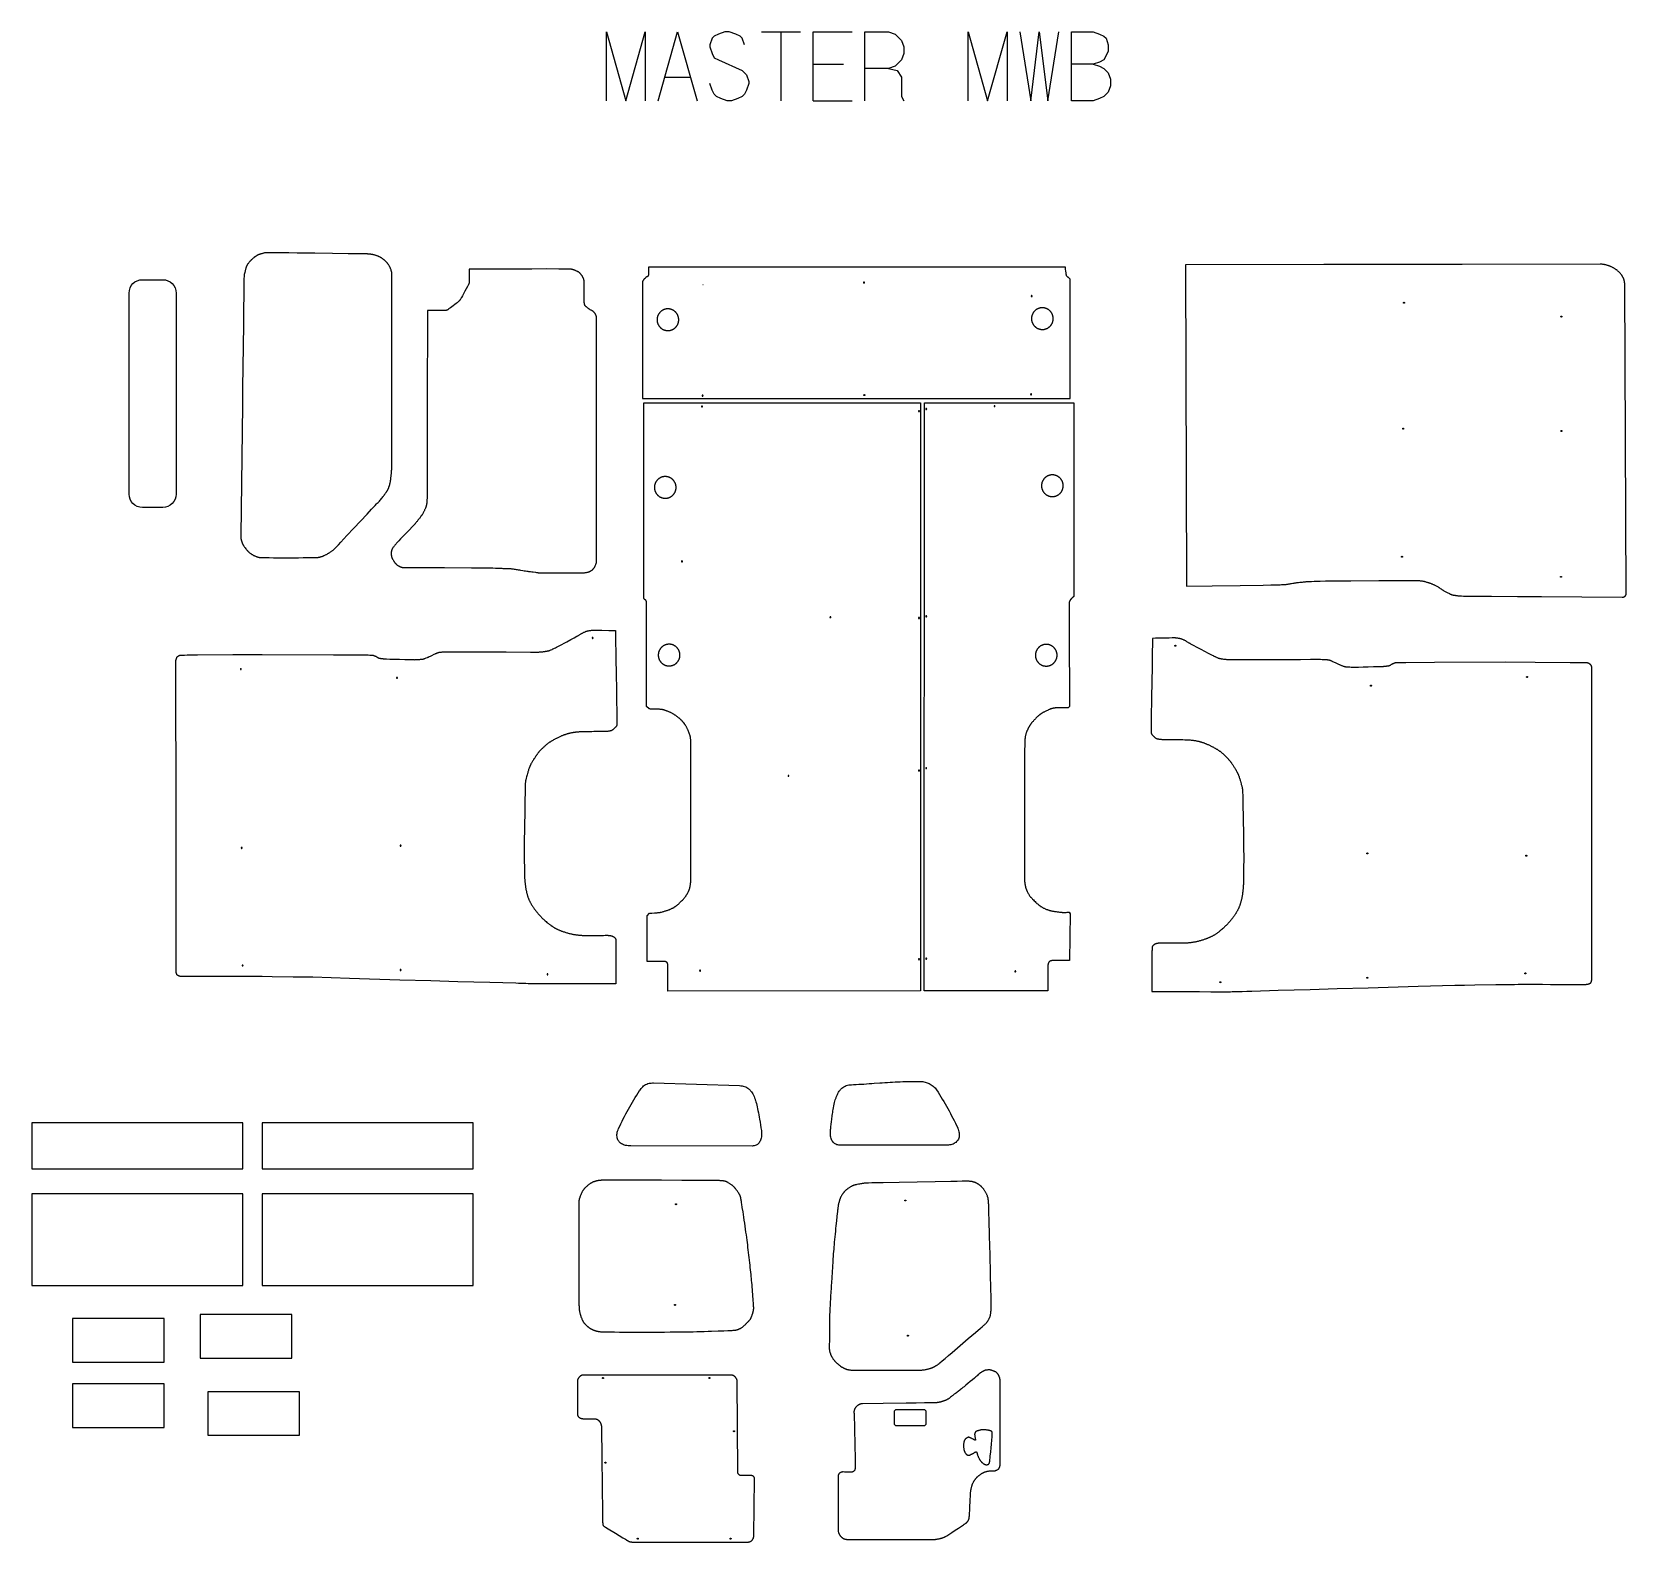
# Model space of a CAD drawing. Extents: x 346 to 6958, y 181 to 6446.
import ezdxf

# ---------------------------------------------------------------- set-up
doc = ezdxf.new("R2010")
doc.units = 0
doc.layers.add('Default Layer', color=1, linetype='CONTINUOUS')

msp = doc.modelspace()

# ---------------------------------------------------------------- linework, layer by layer
at = {"layer": 'Default Layer'}
for points in [[(2729.4, 6160), (2729.4, 6445.8), (2809.8, 6160), (2890.1, 6445.8), (2890.1, 6160)], [(2943.7, 6160), (3024.1, 6445.8), (3104.5, 6160)], [(3300.9, 6392.2), (3292, 6419), (3283.1, 6427.9), (3265.2, 6436.8), (3238.4, 6445.8), (3220.5, 6445.8), (3193.8, 6436.8), (3175.9, 6427.9), (3167, 6419), (3158, 6392.2), (3158, 6383.2), (3167, 6356.5), (3175.9, 6338.6), (3193.8, 6329.7), (3292, 6285), (3309.8, 6267.2), (3318.8, 6240.4), (3318.8, 6231.4), (3309.8, 6204.6), (3300.9, 6186.8), (3292, 6177.9), (3274.1, 6168.9), (3247.3, 6160), (3229.5, 6160), (3202.7, 6168.9), (3184.8, 6177.9), (3175.9, 6186.8), (3167, 6204.6), (3158, 6231.4)], [(3372.4, 6445.8), (3533.1, 6445.8)], [(3452.7, 6445.8), (3452.7, 6160)], [(3586.7, 6160), (3586.7, 6445.8), (3747.4, 6445.8)], [(3801, 6160), (3801, 6445.8), (3899.2, 6445.8), (3926, 6436.8), (3952.8, 6410), (3961.7, 6383.2), (3961.7, 6356.5), (3952.8, 6329.7), (3926, 6302.9), (3899.2, 6293.9), (3801, 6293.9)], [(4229.6, 6160), (4229.6, 6445.8), (4310, 6160), (4390.3, 6445.8), (4390.3, 6160)], [(4443.9, 6445.8), (4488.6, 6160), (4524.3, 6445.8), (4560, 6160), (4604.6, 6445.8)], [(4658.2, 6160), (4658.2, 6445.8), (4747.5, 6445.8), (4774.3, 6436.8), (4792.2, 6427.9), (4801.1, 6419), (4810, 6392.2), (4810, 6365.4), (4801.1, 6347.5), (4792.2, 6329.7), (4774.3, 6320.7), (4747.5, 6311.8), (4658.2, 6311.8)], [(3586.7, 6311.8), (3711.7, 6311.8)], [(3899.2, 6293.9), (3934.9, 6285), (3952.8, 6258.2), (3952.8, 6177.9), (3961.7, 6160)], [(4747.5, 6311.8), (4774.3, 6302.9), (4792.2, 6293.9), (4810, 6276.1), (4819, 6249.3), (4819, 6222.5), (4810, 6195.7), (4792.2, 6177.9), (4774.3, 6168.9), (4747.5, 6160), (4658.2, 6160)], [(2970.5, 6258.2), (3077.7, 6258.2)], [(3586.7, 6160), (3747.4, 6160)], [(3128.7, 5398), (3129.6, 5398)]]:
    msp.add_lwpolyline(points, dxfattribs=at)
for points in [[(1724.6, 5524.5), (1704.8, 5524.8), (1658, 5525.5), (1593.2, 5526.4), (1519.4, 5527.4), (1445.8, 5528.4), (1411.9, 5528.8), (1381.4, 5529.2), (1355.5, 5529.5), (1335.3, 5529.7), (1327.7, 5529.8), (1321.9, 5529.8), (1318.2, 5529.8), (1317.1, 5529.8), (1316.5, 5529.7), (1315.5, 5529.6), (1314.4, 5529.4), (1313.4, 5529.2), (1312.3, 5529), (1311.3, 5528.8), (1310.3, 5528.5), (1308.2, 5528), (1306.2, 5527.4), (1304.2, 5526.8), (1302.1, 5526.2), (1300.1, 5525.6), (1298, 5525), (1295.8, 5524.4), (1293.6, 5523.7), (1291.3, 5523.1), (1290.2, 5522.7), (1289, 5522.4), (1287.9, 5522), (1286.7, 5521.6), (1285.6, 5521.1), (1284.5, 5520.7), (1283.4, 5520.2), (1282.4, 5519.7), (1281.3, 5519.2), (1280.2, 5518.6), (1279.1, 5517.9), (1277.9, 5517.2), (1276.8, 5516.5), (1275.6, 5515.7), (1274.4, 5514.9), (1273.2, 5514.1), (1272, 5513.2), (1270.8, 5512.4), (1269.6, 5511.5), (1268.4, 5510.6), (1266.1, 5508.8), (1264, 5507.1), (1261.9, 5505.3), (1259.9, 5503.5), (1257.9, 5501.7), (1256.9, 5500.8), (1255.9, 5499.8), (1255, 5498.9), (1254, 5497.9), (1253.1, 5497), (1252.1, 5496), (1251.2, 5495), (1250.3, 5494), (1249.5, 5492.9), (1248.6, 5491.9), (1246.8, 5489.8), (1245.1, 5487.6), (1244.2, 5486.4), (1243.3, 5485.3), (1242.5, 5484.1), (1241.7, 5482.9), (1240.8, 5481.7), (1240.1, 5480.5), (1239.3, 5479.3), (1238.6, 5478.1), (1237.9, 5477), (1237.2, 5475.8), (1236.6, 5474.6), (1236, 5473.4), (1235.5, 5472.3), (1235, 5471.1), (1234.6, 5469.9), (1234.2, 5468.7), (1233.8, 5467.5), (1233.4, 5466.2), (1233.1, 5465), (1232.8, 5463.8), (1232.2, 5461.3), (1231.6, 5458.8), (1231, 5456.3), (1230.4, 5453.9), (1229.8, 5451.5), (1229.1, 5449.1), (1228.5, 5446.7), (1227.8, 5444.2), (1227.2, 5441.8), (1226.9, 5440.6), (1226.7, 5439.4), (1226.4, 5438.2), (1226.2, 5437), (1226, 5435.7), (1225.9, 5434.5), (1225.8, 5433.9), (1225.8, 5432.9), (1225.7, 5429.3), (1225.6, 5424), (1225.4, 5416.8), (1225.1, 5397.8), (1224.8, 5372.8), (1224.4, 5342.9), (1223.9, 5308.6), (1222.9, 5230.1), (1220.8, 5055), (1219.8, 4970.4), (1218.9, 4896), (1211.9, 4357.5), (1211.9, 4357.1), (1211.9, 4356.6), (1212, 4354.5), (1212.1, 4352.4), (1212.3, 4349.8), (1212.6, 4347), (1212.7, 4345.6), (1212.9, 4344.2), (1213.1, 4342.8), (1213.3, 4341.5), (1213.5, 4340.2), (1213.7, 4339.1), (1214, 4338), (1214.4, 4336.8), (1214.7, 4335.6), (1215.1, 4334.3), (1215.6, 4332.9), (1216, 4331.6), (1216.5, 4330.2), (1217, 4328.9), (1217.6, 4327.5), (1218.1, 4326.2), (1218.6, 4324.9), (1219.2, 4323.6), (1219.7, 4322.4), (1220.2, 4321.3), (1220.7, 4320.2), (1221.2, 4319.3), (1221.7, 4318.3), (1222.2, 4317.4), (1222.8, 4316.5), (1223.3, 4315.7), (1223.9, 4314.8), (1224.4, 4313.9), (1225.6, 4312.2), (1226.8, 4310.5), (1228.1, 4308.8), (1230.6, 4305.5), (1233.3, 4301.8), (1234.9, 4299.8), (1236.5, 4297.7), (1238.1, 4295.7), (1239.7, 4293.8), (1240.5, 4292.9), (1241.3, 4292), (1242, 4291.2), (1242.8, 4290.5), (1243.5, 4289.8), (1244.2, 4289.1), (1245, 4288.4), (1245.8, 4287.7), (1247.3, 4286.4), (1248.9, 4285.1), (1250.5, 4283.9), (1252.1, 4282.6), (1253.8, 4281.5), (1255.4, 4280.4), (1257.1, 4279.3), (1258.7, 4278.2), (1260.4, 4277.2), (1262.2, 4276.2), (1263.9, 4275.2), (1265.6, 4274.3), (1267.4, 4273.4), (1269.2, 4272.6), (1271.2, 4271.7), (1273.6, 4270.7), (1276.2, 4269.7), (1277.6, 4269.1), (1279.1, 4268.6), (1280.5, 4268.1), (1282, 4267.6), (1283.5, 4267.1), (1285, 4266.7), (1286.5, 4266.3), (1288, 4265.9), (1289.5, 4265.6), (1290.9, 4265.3), (1291.4, 4265.3), (1292.3, 4265.2), (1294.8, 4265.1), (1298.4, 4265), (1303, 4264.9), (1308.6, 4264.8), (1315, 4264.8), (1330.2, 4264.7), (1347.9, 4264.6), (1367.4, 4264.5), (1388.3, 4264.5), (1409.7, 4264.5), (1431.2, 4264.5), (1452, 4264.6), (1471.6, 4264.7), (1489.3, 4264.8), (1504.5, 4264.9), (1516.5, 4265), (1521.1, 4265.1), (1524.7, 4265.2), (1527.2, 4265.2), (1528.1, 4265.3), (1528.6, 4265.3), (1530, 4265.5), (1531.4, 4265.7), (1532.8, 4265.9), (1534.3, 4266.2), (1535.7, 4266.4), (1537.1, 4266.7), (1538.6, 4267), (1540, 4267.4), (1541.4, 4267.7), (1542.8, 4268.1), (1544.2, 4268.5), (1545.5, 4268.9), (1546.9, 4269.3), (1548.2, 4269.7), (1549.5, 4270.1), (1550.8, 4270.5), (1552, 4271), (1553.3, 4271.4), (1554.6, 4272), (1555.9, 4272.5), (1557.2, 4273), (1558.5, 4273.6), (1561, 4274.8), (1563.5, 4276), (1565.9, 4277.2), (1568.1, 4278.3), (1570.1, 4279.4), (1572, 4280.4), (1573.9, 4281.5), (1575.8, 4282.7), (1577.6, 4283.8), (1579.4, 4285), (1581.2, 4286.2), (1583, 4287.5), (1584.8, 4288.7), (1586.7, 4290), (1588.6, 4291.4), (1590.7, 4292.9), (1592.8, 4294.4), (1594.9, 4296.1), (1596.9, 4297.7), (1598, 4298.5), (1599, 4299.4), (1599.9, 4300.2), (1600.9, 4301.1), (1601.8, 4302), (1603.5, 4303.7), (1609, 4309.6), (1617.2, 4318.2), (1627.4, 4329.1), (1652.7, 4356.2), (1681.5, 4387), (1736, 4445.5), (1755, 4465.9), (1760.9, 4472.3), (1764, 4475.5), (1766.9, 4478.5), (1769.8, 4481.5), (1775.6, 4487.3), (1778.5, 4490.3), (1781.4, 4493.3), (1782.8, 4494.8), (1784.3, 4496.3), (1785.7, 4497.8), (1787, 4499.3), (1789.9, 4502.6), (1792.8, 4506), (1795.9, 4509.6), (1798.8, 4513.3), (1801.7, 4516.9), (1804.4, 4520.3), (1805.7, 4522), (1806.9, 4523.6), (1808, 4525.1), (1809, 4526.5), (1810.9, 4529.2), (1812.9, 4532), (1814.8, 4534.7), (1815.7, 4536.1), (1816.6, 4537.6), (1817.5, 4539), (1818.4, 4540.4), (1819.2, 4541.8), (1820.1, 4543.3), (1820.9, 4544.7), (1821.7, 4546.2), (1822.4, 4547.6), (1823.1, 4549.1), (1823.8, 4550.5), (1824.5, 4552), (1825.1, 4553.5), (1825.7, 4555), (1826.3, 4556.5), (1826.9, 4558), (1827.4, 4559.6), (1828, 4561.1), (1828.5, 4562.6), (1829, 4564.2), (1829.4, 4565.7), (1829.9, 4567.3), (1830.3, 4568.9), (1830.7, 4570.4), (1831.1, 4572), (1831.5, 4573.6), (1831.9, 4575.2), (1832.3, 4576.9), (1832.6, 4578.6), (1832.9, 4580.4), (1833.2, 4582.3), (1833.5, 4584.2), (1833.8, 4586.1), (1834, 4588), (1834.5, 4591.9), (1834.9, 4595.7), (1835.8, 4602.9), (1836.1, 4606.3), (1836.5, 4609.7), (1836.9, 4613.1), (1837.2, 4616.5), (1837.5, 4619.9), (1837.8, 4623.3), (1838, 4626.7), (1838.2, 4630.1), (1838.2, 4631.7), (1838.2, 4634.7), (1838.3, 4644.7), (1838.3, 4659.6), (1838.3, 4678.7), (1838.3, 4727.7), (1838.3, 4787.1), (1838.2, 4919.3), (1838.2, 4983.2), (1838.2, 5039.6), (1838.2, 5066.6), (1838.2, 5095.9), (1838.3, 5127.2), (1838.5, 5159.7), (1838.7, 5226.4), (1839, 5291.6), (1839.1, 5322.2), (1839.1, 5350.9), (1839.1, 5376.9), (1839.1, 5388.8), (1839.1, 5399.8), (1839, 5409.9), (1839, 5419.1), (1838.9, 5427.1), (1838.8, 5434), (1838.7, 5439.8), (1838.6, 5442.2), (1838.5, 5444.2), (1838.4, 5446), (1838.3, 5447.4), (1838.3, 5448.4), (1838.2, 5449.1), (1837.9, 5450.1), (1837.7, 5451.1), (1837.5, 5452.1), (1837.2, 5453.1), (1836.6, 5455.1), (1836, 5457.1), (1835.3, 5459), (1834.6, 5461), (1833.8, 5463), (1833, 5464.9), (1832.2, 5466.8), (1831.3, 5468.7), (1830.4, 5470.5), (1829.4, 5472.3), (1828.5, 5474), (1827.5, 5475.7), (1826.5, 5477.4), (1825.5, 5478.9), (1824.5, 5480.5), (1823.5, 5482), (1822.4, 5483.5), (1821.3, 5484.9), (1820.1, 5486.4), (1819, 5487.8), (1817.8, 5489.2), (1816.5, 5490.6), (1815.3, 5492), (1814, 5493.3), (1812.7, 5494.6), (1811.3, 5495.8), (1810, 5497.1), (1808.7, 5498.3), (1807.3, 5499.5), (1806, 5500.6), (1804.6, 5501.7), (1803.2, 5502.8), (1801.7, 5503.8), (1800.3, 5504.9), (1798.8, 5505.9), (1797.4, 5506.8), (1795.9, 5507.8), (1794.3, 5508.7), (1792.8, 5509.6), (1791.3, 5510.5), (1789.7, 5511.3), (1788.1, 5512.1), (1786.5, 5512.9), (1784.9, 5513.6), (1783.3, 5514.4), (1781.7, 5515.1), (1780, 5515.7), (1778.2, 5516.4), (1776.3, 5517.1), (1774.3, 5517.7), (1772.2, 5518.4), (1770.1, 5519), (1768, 5519.6), (1765.9, 5520.2), (1763.7, 5520.7), (1761.6, 5521.2), (1759.5, 5521.7), (1757.5, 5522.1), (1755.5, 5522.5), (1753.6, 5522.9), (1751.9, 5523.2), (1750.2, 5523.5), (1748.6, 5523.7), (1747, 5523.9), (1745.4, 5524), (1743.8, 5524.1), (1742.2, 5524.2), (1740.6, 5524.3), (1739, 5524.3), (1737.4, 5524.4), (1734.2, 5524.4), (1731, 5524.4), (1727.8, 5524.4), (1724.6, 5524.5)], [(1984.6, 4504.8), (1984.4, 4501.8), (1984.2, 4498.7), (1984, 4495.6), (1983.7, 4492.5), (1983.5, 4490.9), (1983.3, 4489.4), (1983.1, 4487.9), (1982.9, 4486.4), (1982.6, 4485), (1982.4, 4483.6), (1982.1, 4482.2), (1981.8, 4480.8), (1981.4, 4479.4), (1981, 4478.1), (1980.6, 4476.7), (1980.1, 4475.4), (1979.7, 4474), (1979.2, 4472.7), (1978.7, 4471.3), (1978.1, 4470), (1977, 4467.4), (1975.9, 4464.8), (1974.8, 4462.4), (1973.8, 4460.1), (1972.7, 4457.9), (1971.6, 4455.7), (1970.5, 4453.5), (1969.4, 4451.3), (1968.2, 4449.1), (1967, 4447), (1965.7, 4444.9), (1964.4, 4442.8), (1963.7, 4441.8), (1963, 4440.7), (1962.2, 4439.6), (1961.4, 4438.5), (1959.7, 4436.2), (1957.9, 4433.9), (1956, 4431.5), (1954.2, 4429.2), (1952.3, 4426.8), (1950.5, 4424.6), (1947, 4420), (1945.1, 4417.6), (1943.3, 4415.3), (1941.4, 4412.9), (1939.5, 4410.6), (1937.6, 4408.3), (1935.7, 4406), (1935, 4405.3), (1934.1, 4404.2), (1931.2, 4401.2), (1927.4, 4397.2), (1922.7, 4392.2), (1911.4, 4380.5), (1898.9, 4367.5), (1875.3, 4343), (1867.1, 4334.5), (1864.5, 4331.8), (1863.1, 4330.3), (1860.3, 4327.3), (1857.5, 4324.2), (1856.1, 4322.6), (1854.7, 4321.1), (1853.4, 4319.5), (1852, 4317.9), (1850.7, 4316.2), (1849.3, 4314.4), (1847.9, 4312.6), (1846.5, 4310.7), (1845.1, 4308.9), (1843.9, 4307.2), (1843.4, 4306.3), (1842.8, 4305.5), (1842.4, 4304.8), (1842, 4304), (1841.2, 4302.6), (1840.5, 4301.2), (1839.8, 4299.7), (1839.2, 4298.2), (1838.6, 4296.7), (1838.3, 4296), (1838, 4295.2), (1837.8, 4294.5), (1837.6, 4293.7), (1837.4, 4292.9), (1837.2, 4292.1), (1837, 4291.3), (1836.9, 4290.5), (1836.7, 4289.7), (1836.6, 4288.9), (1836.5, 4288), (1836.4, 4287.2), (1836.3, 4286.3), (1836.2, 4285.4), (1836.1, 4283.6), (1836.1, 4281.9), (1836.1, 4280.1), (1836.2, 4279.2), (1836.2, 4278.4), (1836.4, 4276.6), (1836.6, 4274.9), (1836.8, 4273.1), (1837, 4272.3), (1837.1, 4271.4), (1837.3, 4270.5), (1837.5, 4269.6), (1837.7, 4268.8), (1838, 4267.9), (1838.2, 4267), (1838.5, 4266.2), (1838.8, 4265.4), (1839.1, 4264.5), (1839.4, 4263.7), (1839.8, 4262.8), (1840.2, 4261.9), (1840.7, 4260.9), (1841.2, 4259.9), (1841.7, 4259), (1842.8, 4257), (1843.9, 4255.1), (1845, 4253.2), (1846.1, 4251.5), (1847, 4250), (1847.9, 4248.7), (1848.8, 4247.3), (1849.8, 4245.9), (1850.7, 4244.6), (1851.7, 4243.3), (1852.8, 4242), (1853.3, 4241.4), (1853.8, 4240.7), (1854.4, 4240.1), (1855, 4239.5), (1856.2, 4238.4), (1857.4, 4237.2), (1858.7, 4236.1), (1860, 4235), (1861.4, 4233.9), (1862.8, 4232.9), (1864.2, 4231.9), (1865, 4231.4), (1865.7, 4231), (1867.2, 4230.1), (1868.8, 4229.2), (1870.5, 4228.3), (1871.4, 4227.9), (1872.2, 4227.5), (1873.1, 4227.1), (1874, 4226.7), (1874.9, 4226.3), (1875.8, 4226), (1876.8, 4225.7), (1877.7, 4225.4), (1878.6, 4225.1), (1879.5, 4224.8), (1880.4, 4224.6), (1881.4, 4224.4), (1882.3, 4224.3), (1883.3, 4224.2), (1884.2, 4224.1), (1885.2, 4224), (1886.1, 4223.9), (1887.1, 4223.9), (1889.1, 4223.8), (1891, 4223.7), (1893, 4223.7), (1894.9, 4223.6), (1899.3, 4223.6), (1910, 4223.5), (1946.8, 4223.4), (2057, 4223.2), (2168.9, 4222.9), (2207.8, 4222.8), (2219.9, 4222.7), (2225.9, 4222.7), (2231.3, 4222.6), (2236.7, 4222.5), (2242.1, 4222.3), (2247.5, 4222.2), (2258.2, 4221.8), (2269, 4221.5), (2295.6, 4220.5), (2299.7, 4220.4), (2303.9, 4220.4), (2312.1, 4220.3), (2316.3, 4220.2), (2318.3, 4220.1), (2320.4, 4220.1), (2322.5, 4220), (2324.5, 4219.9), (2326.6, 4219.7), (2328.6, 4219.6), (2330.7, 4219.4), (2332.8, 4219.2), (2334.9, 4218.9), (2337.1, 4218.7), (2339.2, 4218.4), (2341.4, 4218.1), (2345.7, 4217.5), (2350.1, 4216.8), (2354.4, 4216.1), (2358.8, 4215.5), (2363.1, 4214.8), (2367.6, 4214.1), (2372.4, 4213.3), (2382.7, 4211.5), (2387.9, 4210.6), (2393.1, 4209.8), (2398.1, 4209), (2402.9, 4208.2), (2405.4, 4207.9), (2408, 4207.5), (2413.6, 4206.8), (2419.5, 4206.1), (2425.3, 4205.4), (2435.1, 4204.2), (2438.4, 4203.8), (2439.5, 4203.6), (2440.2, 4203.5), (2441.2, 4203.3), (2442.2, 4203.1), (2444.1, 4202.6), (2445.1, 4202.4), (2446, 4202.2), (2447, 4202), (2448, 4201.8), (2448.7, 4201.8), (2450.4, 4201.8), (2456.3, 4201.8), (2476.6, 4201.7), (2504.9, 4201.7), (2537.2, 4201.7), (2569.7, 4201.7), (2598.2, 4201.8), (2618.8, 4201.8), (2624.9, 4201.8), (2627.6, 4201.8), (2630.7, 4201.9), (2632.3, 4202), (2633.8, 4202.1), (2635.4, 4202.1), (2636.9, 4202.2), (2638.4, 4202.4), (2640, 4202.6), (2643.2, 4203), (2645, 4203.2), (2646.7, 4203.5), (2648.5, 4203.9), (2649.4, 4204.1), (2650.3, 4204.3), (2651.2, 4204.5), (2652.1, 4204.7), (2652.9, 4205), (2653.7, 4205.3), (2654.6, 4205.6), (2655.6, 4206), (2656.6, 4206.4), (2657.6, 4206.9), (2658.7, 4207.4), (2659.9, 4207.9), (2661, 4208.5), (2662.1, 4209), (2663.3, 4209.6), (2664.4, 4210.2), (2665.5, 4210.9), (2666.5, 4211.5), (2667.5, 4212.1), (2668.4, 4212.6), (2669.2, 4213.2), (2669.9, 4213.7), (2670.5, 4214.3), (2671.2, 4214.8), (2671.8, 4215.4), (2672.4, 4216), (2673, 4216.6), (2673.6, 4217.2), (2674.2, 4217.9), (2674.8, 4218.5), (2675.3, 4219.2), (2675.8, 4219.8), (2676.4, 4220.5), (2676.9, 4221.2), (2677.8, 4222.6), (2678.8, 4224), (2679.3, 4224.8), (2679.8, 4225.7), (2680.3, 4226.8), (2680.9, 4228), (2681.5, 4229.2), (2682.1, 4230.5), (2683.2, 4233.1), (2684.3, 4235.7), (2685.3, 4238), (2686, 4239.9), (2686.3, 4240.7), (2686.5, 4241.3), (2686.8, 4242.3), (2687, 4243.3), (2687.2, 4244.3), (2687.4, 4245.3), (2687.6, 4246.4), (2687.7, 4247.4), (2687.8, 4248.4), (2687.9, 4249.5), (2688, 4250.7), (2688, 4253.7), (2688, 4265), (2688, 4305.7), (2688, 4365.8), (2688, 4439.5), (2688, 4604.2), (2687.9, 4753.4), (2687.9, 4823.1), (2688, 4902.5), (2688.1, 5066.9), (2688.1, 5140.5), (2688.1, 5200.6), (2688.1, 5223.8), (2688, 5241.5), (2688, 5252.9), (2688, 5256), (2687.9, 5257.3), (2687.8, 5258.8), (2687.7, 5260.2), (2687.5, 5261.6), (2687.3, 5263.1), (2687.1, 5264.5), (2687, 5265.2), (2686.8, 5265.9), (2686.6, 5266.6), (2686.5, 5267.3), (2686.3, 5267.9), (2686, 5268.6), (2685.8, 5269.3), (2685.5, 5270), (2685.2, 5270.8), (2684.8, 5271.5), (2684.5, 5272.3), (2684.1, 5273), (2683.3, 5274.6), (2682.4, 5276.1), (2681.6, 5277.5), (2680.7, 5278.7), (2680.3, 5279.3), (2679.9, 5279.8), (2679.2, 5280.8), (2678.3, 5281.8), (2677.5, 5282.7), (2676.6, 5283.6), (2675.6, 5284.4), (2674.7, 5285.2), (2673.7, 5286), (2672.7, 5286.8), (2672.2, 5287.2), (2671.5, 5287.6), (2670.8, 5288.1), (2669.9, 5288.6), (2668.1, 5289.6), (2666.1, 5290.7), (2664, 5291.8), (2662, 5292.9), (2660.1, 5294), (2659.3, 5294.5), (2658.5, 5295), (2657, 5296.1), (2655.4, 5297.2), (2653.8, 5298.4), (2652.2, 5299.6), (2650.7, 5300.8), (2649.4, 5301.9), (2647.3, 5303.6), (2645.6, 5304.9), (2644.8, 5305.6), (2643.9, 5306.4), (2643.1, 5307.1), (2642.4, 5307.8), (2642.1, 5308.1), (2641.7, 5308.5), (2641.4, 5308.8), (2641.2, 5309.2), (2640.7, 5309.9), (2640.3, 5310.6), (2639.9, 5311.4), (2639.5, 5312.1), (2639.2, 5312.9), (2638.9, 5313.7), (2638.6, 5314.5), (2638.3, 5315.3), (2638, 5316.2), (2637.8, 5317.3), (2637.5, 5318.5), (2637.2, 5319.8), (2637, 5321.1), (2636.8, 5322.4), (2636.6, 5323.5), (2636.5, 5324.6), (2636.4, 5325.5), (2636.4, 5326.5), (2636.4, 5327.4), (2636.4, 5328.4), (2636.5, 5330.3), (2636.5, 5331.2), (2636.5, 5332.2), (2636.5, 5397.6), (2636.5, 5399.6), (2636.5, 5401.7), (2636.6, 5405.9), (2636.6, 5407.9), (2636.6, 5408.9), (2636.6, 5409.8), (2636.5, 5410.7), (2636.5, 5411.6), (2636.4, 5412.5), (2636.3, 5413.3), (2636.1, 5414), (2636, 5414.8), (2635.8, 5415.5), (2635.6, 5416.3), (2635.2, 5417.8), (2634.8, 5419.3), (2634.3, 5420.8), (2633.7, 5422.2), (2633.1, 5423.7), (2632.5, 5425.1), (2632.2, 5425.8), (2631.8, 5426.6), (2631.4, 5427.4), (2630.9, 5428.3), (2629.9, 5430), (2628.9, 5431.7), (2627.8, 5433.5), (2626.6, 5435.2), (2625.6, 5436.7), (2624.5, 5438.2), (2623.5, 5439.5), (2622.5, 5440.8), (2621.5, 5442.1), (2620.4, 5443.3), (2619.8, 5444), (2619.3, 5444.6), (2618.7, 5445.2), (2618.1, 5445.8), (2617.5, 5446.3), (2616.9, 5446.9), (2616.3, 5447.4), (2615.6, 5447.9), (2614.9, 5448.4), (2614.2, 5448.9), (2613.4, 5449.4), (2612.5, 5449.9), (2611.7, 5450.4), (2610.8, 5450.9), (2608.9, 5451.9), (2607, 5452.8), (2605.2, 5453.6), (2602.1, 5455), (2600.8, 5455.6), (2599.4, 5456.2), (2598, 5456.7), (2596.7, 5457.2), (2595.3, 5457.7), (2593.9, 5458.2), (2592.5, 5458.6), (2591.1, 5459.1), (2589.7, 5459.5), (2588.2, 5459.9), (2586.6, 5460.3), (2585, 5460.7), (2583.4, 5461.1), (2581.8, 5461.4), (2580.1, 5461.7), (2579.3, 5461.8), (2578.5, 5461.9), (2578.1, 5462), (2577.3, 5462), (2574.6, 5462), (2565, 5462.1), (2550.2, 5462.1), (2530.9, 5462.1), (2480.9, 5462.2), (2419.9, 5462.1), (2283.5, 5462), (2217.6, 5462), (2159.8, 5461.9), (2159.8, 5416.3), (2159.8, 5413.7), (2159.8, 5411), (2159.8, 5408.7), (2159.8, 5407.7), (2159.8, 5407), (2159.7, 5406.4), (2159.6, 5405.9), (2159.5, 5405.3), (2159.4, 5404.7), (2159.1, 5403.6), (2158.8, 5402.5), (2158.4, 5401.4), (2158, 5400.3), (2157.6, 5399.1), (2157.1, 5398), (2156.7, 5397.2), (2155.7, 5395.3), (2152.2, 5389), (2141.9, 5370.2), (2131.4, 5351.2), (2127.7, 5344.5), (2126.5, 5342.3), (2125.8, 5341.2), (2124.4, 5338.8), (2123.7, 5337.6), (2123, 5336.4), (2122.3, 5335.2), (2121.5, 5334), (2120.7, 5332.9), (2120.3, 5332.3), (2119.9, 5331.8), (2119, 5330.7), (2118, 5329.7), (2117, 5328.6), (2116, 5327.6), (2114.9, 5326.7), (2113.8, 5325.7), (2112.8, 5324.7), (2111.7, 5323.8), (2110.8, 5323.1), (2109.4, 5322), (2105.1, 5318.8), (2099.5, 5314.6), (2093.2, 5310), (2081.4, 5301.2), (2077.1, 5298.1), (2074.8, 5296.5), (2073.8, 5295.7), (2072.8, 5295), (2071.8, 5294.2), (2070.7, 5293.4), (2070.2, 5293), (2069.7, 5292.6), (2069.2, 5292.3), (2068.6, 5291.9), (2068.1, 5291.6), (2067.5, 5291.4), (2066.9, 5291.1), (2066.3, 5290.9), (2065.7, 5290.7), (2065, 5290.5), (2064.3, 5290.4), (2063.5, 5290.3), (2062.7, 5290.2), (2061.9, 5290.1), (2061, 5290.1), (2060.2, 5290), (2058.4, 5290), (2056.6, 5290), (2054.8, 5290), (2053.1, 5289.9), (2051.8, 5289.9), (2049.9, 5289.9), (2044, 5289.8), (2026.7, 5289.8), (2006.1, 5289.9), (1987.1, 5289.9), (1985.9, 4897.4), (1985.7, 4843.3), (1985.6, 4782), (1985.3, 4655.1), (1985.1, 4598.1), (1984.9, 4551.2), (1984.9, 4532.8), (1984.8, 4518.6), (1984.7, 4509.1), (1984.6, 4506.3), (1984.6, 4504.8)], [(2879, 4925.5), (4652.7, 4924.4), (4652.7, 5419.9), (4650.9, 5421.4), (4649.2, 5422.9), (4647.4, 5424.4), (4646.5, 5425.2), (4645.7, 5425.9), (4644.7, 5426.8), (4643.6, 5427.8), (4642.4, 5428.8), (4641.2, 5429.9), (4640, 5431), (4639.5, 5431.6), (4639, 5432.1), (4638.5, 5432.6), (4638.1, 5433.2), (4637.7, 5433.7), (4637.4, 5434.1), (4637.2, 5434.6), (4637, 5435.1), (4636.8, 5435.6), (4636.7, 5436.1), (4636.6, 5436.6), (4636.5, 5437.1), (4636.3, 5438.1), (4636.2, 5439.2), (4636, 5440.2), (4635.9, 5441.3), (4635.8, 5442.3), (4635.5, 5443.9), (4635.2, 5446.5), (4634.3, 5453.6), (4633.4, 5461.9), (4632.4, 5469.6), (2903.9, 5469.6), (2903.8, 5467.2), (2903.7, 5464.7), (2903.5, 5459.1), (2903.4, 5453.3), (2903.2, 5447.7), (2903.2, 5445), (2903.1, 5442.5), (2903, 5440.2), (2902.8, 5438.1), (2902.7, 5436.3), (2902.6, 5434.9), (2902.5, 5434.4), (2902.4, 5433.9), (2902.3, 5433.5), (2902.2, 5433.3), (2902, 5432.9), (2901.7, 5432.5), (2901.4, 5432.2), (2901.1, 5431.9), (2900.8, 5431.7), (2900.4, 5431.4), (2900.1, 5431.1), (2899.7, 5430.9), (2898.9, 5430.5), (2898.1, 5430), (2897.3, 5429.5), (2896.9, 5429.3), (2896.6, 5429), (2892.9, 5426.3), (2891.1, 5424.9), (2889.6, 5423.7), (2888.8, 5423.1), (2888.1, 5422.5), (2886.6, 5421.4), (2885.9, 5420.9), (2885.2, 5420.3), (2884.5, 5419.6), (2884.2, 5419.3), (2883.9, 5418.9), (2883.6, 5418.6), (2883.3, 5418.1), (2883, 5417.7), (2882.7, 5417.2), (2882.1, 5416.1), (2881.5, 5415), (2880.2, 5412.6), (2879.6, 5411.4), (2879, 5410.3), (2879, 4925.5)], [(6958, 4113.1), (6952.4, 5400.8), (6952.4, 5402), (6952.3, 5403.1), (6952.1, 5404.3), (6952, 5405.4), (6951.8, 5406.5), (6951.7, 5407.6), (6951.5, 5408.7), (6951.3, 5409.8), (6951, 5410.9), (6950.8, 5412), (6950.5, 5413.1), (6950.3, 5414.2), (6950, 5415.2), (6949.6, 5416.3), (6949.3, 5417.3), (6949, 5418.4), (6948.6, 5419.4), (6948.2, 5420.5), (6947.9, 5421.5), (6947.5, 5422.5), (6947, 5423.5), (6946.6, 5424.5), (6946.2, 5425.5), (6945.7, 5426.5), (6945.2, 5427.4), (6944.7, 5428.4), (6944.2, 5429.4), (6943.7, 5430.3), (6943.2, 5431.3), (6942.6, 5432.2), (6942.1, 5433.1), (6941.5, 5434.1), (6940.9, 5435), (6940.3, 5435.9), (6939.1, 5437.7), (6937.8, 5439.4), (6936.4, 5441.1), (6935, 5442.8), (6933.6, 5444.5), (6932.1, 5446.1), (6930.6, 5447.7), (6929.1, 5449.3), (6927.5, 5450.8), (6925.8, 5452.3), (6924.2, 5453.8), (6922.5, 5455.2), (6920.7, 5456.6), (6919, 5458), (6917.2, 5459.3), (6915.3, 5460.6), (6913.5, 5461.8), (6911.6, 5463.1), (6909.6, 5464.2), (6907.7, 5465.4), (6905.7, 5466.5), (6903.7, 5467.6), (6901.7, 5468.6), (6899.7, 5469.6), (6897.7, 5470.6), (6895.6, 5471.6), (6893.5, 5472.5), (6891.4, 5473.3), (6889.3, 5474.1), (6887.2, 5474.9), (6885.1, 5475.7), (6883, 5476.4), (6880.8, 5477.1), (6878.7, 5477.7), (6876.5, 5478.3), (6874.4, 5478.8), (6872.2, 5479.4), (6870.1, 5479.8), (6867.9, 5480.3), (6865.8, 5480.7), (6863.6, 5481), (6861.5, 5481.4), (6859.3, 5481.6), (6857.2, 5481.9), (6855.1, 5482.1), (6853, 5482.2), (6850.9, 5482.4), (6850.9, 5482.2), (6277.4, 5481.4), (5703.9, 5480.6), (5130.3, 5479.7), (5133.4, 4590.8), (5134.9, 4146.3), (5241, 4147.9), (5357, 4149.7), (5453.1, 4151.1), (5484.2, 4151.6), (5493.8, 4151.8), (5499, 4151.9), (5510.8, 4152.2), (5517, 4152.3), (5523.2, 4152.5), (5529.1, 4152.7), (5534.4, 4152.9), (5536.7, 4153), (5538.9, 4153.1), (5540.7, 4153.2), (5542.3, 4153.3), (5545.1, 4153.6), (5547.9, 4153.9), (5550.7, 4154.3), (5553.5, 4154.7), (5556.3, 4155.1), (5559.1, 4155.6), (5564.7, 4156.4), (5567.4, 4156.9), (5570.2, 4157.4), (5575.7, 4158.4), (5578.5, 4158.9), (5581.3, 4159.4), (5584, 4159.8), (5586.8, 4160.2), (5589.6, 4160.6), (5592.6, 4161), (5595.6, 4161.4), (5598.6, 4161.8), (5604.6, 4162.5), (5610.1, 4163.1), (5615.3, 4163.7), (5620.6, 4164.3), (5623.2, 4164.5), (5625.8, 4164.8), (5628.5, 4165), (5631.1, 4165.2), (5632.9, 4165.3), (5635.5, 4165.5), (5642.8, 4165.8), (5652.5, 4166.2), (5663.8, 4166.7), (5688.4, 4167.7), (5711.2, 4168.6), (5816.4, 4169.1), (5932, 4169.7), (6026.8, 4170.1), (6056.8, 4170.2), (6065.8, 4170.3), (6070.1, 4170.3), (6077.4, 4170.2), (6081.2, 4170.2), (6084.9, 4170.1), (6088.6, 4170), (6092.1, 4169.9), (6093.7, 4169.9), (6095.3, 4169.8), (6096.8, 4169.7), (6098.2, 4169.6), (6101, 4169.3), (6103.7, 4169), (6106.5, 4168.7), (6109.2, 4168.4), (6112, 4167.9), (6114.6, 4167.5), (6117.3, 4167), (6119.9, 4166.5), (6121.2, 4166.2), (6122.5, 4165.9), (6125.2, 4165.2), (6127.8, 4164.5), (6130.4, 4163.7), (6133, 4163), (6135.5, 4162.2), (6137.9, 4161.4), (6140.2, 4160.6), (6142.4, 4159.9), (6144.6, 4159.1), (6146.8, 4158.3), (6149, 4157.4), (6151.2, 4156.6), (6153.4, 4155.7), (6155.5, 4154.8), (6157.7, 4153.8), (6159.9, 4152.7), (6162.4, 4151.6), (6164.9, 4150.3), (6167.6, 4148.9), (6170.3, 4147.5), (6173, 4146), (6175.6, 4144.5), (6178.2, 4143), (6179.5, 4142.3), (6180.9, 4141.4), (6182.3, 4140.5), (6183.9, 4139.5), (6187, 4137.4), (6190.3, 4135.3), (6193.5, 4133.1), (6196.7, 4131.1), (6198.2, 4130.1), (6199.6, 4129.2), (6201, 4128.4), (6202.2, 4127.6), (6204.8, 4126.2), (6207.5, 4124.7), (6210.3, 4123.2), (6213.1, 4121.7), (6215.8, 4120.4), (6218.2, 4119.1), (6222.3, 4117.1), (6223.9, 4116.3), (6225.6, 4115.4), (6227.2, 4114.6), (6228.9, 4113.8), (6230.5, 4113), (6231.3, 4112.6), (6232.2, 4112.2), (6233, 4111.9), (6233.9, 4111.6), (6234.7, 4111.3), (6235.6, 4111), (6236.5, 4110.7), (6237.4, 4110.5), (6238.3, 4110.3), (6239.2, 4110.1), (6240.1, 4109.9), (6241, 4109.7), (6242.9, 4109.4), (6244.7, 4109.1), (6246.6, 4108.9), (6248.5, 4108.6), (6250.3, 4108.3), (6254.8, 4107.7), (6257.4, 4107.3), (6260.3, 4107), (6263.2, 4106.6), (6266.2, 4106.3), (6269.2, 4106), (6270.6, 4105.9), (6272, 4105.8), (6273.3, 4105.8), (6275.7, 4105.8), (6283.9, 4105.6), (6296, 4105.5), (6311.6, 4105.4), (6351.6, 4105), (6400.2, 4104.7), (6508.2, 4103.9), (6560.4, 4103.5), (6606.5, 4103.2), (6941, 4100.5), (6941.7, 4100.5), (6942.5, 4100.5), (6943.2, 4100.5), (6944, 4100.6), (6944.7, 4100.7), (6945.4, 4100.9), (6946.2, 4101.1), (6946.9, 4101.3), (6947.7, 4101.5), (6948.4, 4101.8), (6949.1, 4102.1), (6949.8, 4102.5), (6950.5, 4102.8), (6951.1, 4103.2), (6951.8, 4103.6), (6952.4, 4104.1), (6953, 4104.5), (6953.6, 4105), (6954.2, 4105.5), (6954.7, 4106), (6955.2, 4106.5), (6955.6, 4107.1), (6956.1, 4107.6), (6956.5, 4108.2), (6956.8, 4108.8), (6957.1, 4109.4), (6957.4, 4110), (6957.6, 4110.6), (6957.8, 4111.2), (6957.9, 4111.8), (6958, 4112.5), (6958, 4113.1)], [(3799.1, 5405.6), (3799.1, 5405.8), (3799, 5406), (3799, 5406.2), (3798.9, 5406.4), (3798.8, 5406.6), (3798.7, 5406.7), (3798.6, 5406.9), (3798.5, 5407), (3798.3, 5407.1), (3798.2, 5407.3), (3798, 5407.4), (3797.8, 5407.4), (3797.7, 5407.5), (3797.5, 5407.6), (3797.3, 5407.6), (3797.1, 5407.6), (3796.9, 5407.6), (3796.7, 5407.6), (3796.5, 5407.5), (3796.3, 5407.4), (3796.1, 5407.4), (3796, 5407.3), (3795.8, 5407.1), (3795.7, 5407), (3795.5, 5406.9), (3795.4, 5406.7), (3795.3, 5406.6), (3795.2, 5406.4), (3795.2, 5406.2), (3795.1, 5406), (3795.1, 5405.8), (3795.1, 5405.6), (3795.1, 5405.4), (3795.1, 5405.2), (3795.2, 5405), (3795.2, 5404.8), (3795.3, 5404.6), (3795.4, 5404.5), (3795.5, 5404.3), (3795.7, 5404.2), (3795.8, 5404.1), (3796, 5403.9), (3796.1, 5403.8), (3796.3, 5403.8), (3796.5, 5403.7), (3796.7, 5403.6), (3796.9, 5403.6), (3797.1, 5403.6), (3797.3, 5403.6), (3797.5, 5403.6), (3797.7, 5403.7), (3797.8, 5403.8), (3798, 5403.8), (3798.2, 5403.9), (3798.3, 5404.1), (3798.5, 5404.2), (3798.6, 5404.3), (3798.7, 5404.5), (3798.8, 5404.6), (3798.9, 5404.8), (3799, 5405), (3799, 5405.2), (3799.1, 5405.4), (3799.1, 5405.6)], [(3028.7, 5251.7), (3028.7, 5252.8), (3028.6, 5254), (3028.6, 5255.1), (3028.5, 5256.3), (3028.3, 5257.4), (3028.2, 5258.5), (3028, 5259.7), (3027.8, 5260.8), (3027.5, 5261.8), (3027.3, 5262.9), (3027, 5264), (3026.7, 5265.1), (3026.3, 5266.1), (3026, 5267.2), (3025.6, 5268.2), (3025.2, 5269.2), (3024.7, 5270.2), (3024.3, 5271.2), (3023.8, 5272.2), (3023.3, 5273.1), (3022.7, 5274.1), (3022.2, 5275), (3021.6, 5275.9), (3021, 5276.8), (3020.4, 5277.7), (3019.7, 5278.6), (3019.1, 5279.5), (3018.4, 5280.3), (3017.7, 5281.1), (3017, 5281.9), (3016.3, 5282.7), (3015.5, 5283.5), (3014.7, 5284.3), (3013.9, 5285), (3013.1, 5285.7), (3012.3, 5286.4), (3011.5, 5287.1), (3010.6, 5287.7), (3009.7, 5288.4), (3008.8, 5289), (3007.9, 5289.6), (3007, 5290.2), (3006.1, 5290.7), (3005.1, 5291.3), (3004.2, 5291.8), (3003.2, 5292.2), (3002.2, 5292.7), (3001.2, 5293.2), (3000.2, 5293.6), (2999.2, 5294), (2998.1, 5294.3), (2997.1, 5294.7), (2996, 5295), (2994.9, 5295.3), (2993.9, 5295.5), (2992.8, 5295.8), (2991.7, 5296), (2990.5, 5296.2), (2989.4, 5296.3), (2988.3, 5296.5), (2987.2, 5296.6), (2986, 5296.6), (2984.9, 5296.7), (2983.7, 5296.7), (2982.5, 5296.7), (2981.4, 5296.6), (2980.2, 5296.6), (2979.1, 5296.5), (2978, 5296.3), (2976.8, 5296.2), (2975.7, 5296), (2974.6, 5295.8), (2973.5, 5295.5), (2972.4, 5295.3), (2971.4, 5295), (2970.3, 5294.7), (2969.3, 5294.3), (2968.2, 5294), (2967.2, 5293.6), (2966.2, 5293.2), (2965.2, 5292.7), (2964.2, 5292.2), (2963.2, 5291.8), (2962.2, 5291.3), (2961.3, 5290.7), (2960.4, 5290.2), (2959.4, 5289.6), (2958.5, 5289), (2957.6, 5288.4), (2956.8, 5287.7), (2955.9, 5287.1), (2955.1, 5286.4), (2954.2, 5285.7), (2953.4, 5285), (2952.6, 5284.3), (2951.9, 5283.5), (2951.1, 5282.7), (2950.4, 5281.9), (2949.7, 5281.1), (2949, 5280.3), (2948.3, 5279.5), (2947.6, 5278.6), (2947, 5277.7), (2946.4, 5276.8), (2945.8, 5275.9), (2945.2, 5275), (2944.7, 5274.1), (2944.1, 5273.1), (2943.6, 5272.2), (2943.1, 5271.2), (2942.7, 5270.2), (2942.2, 5269.2), (2941.8, 5268.2), (2941.4, 5267.2), (2941.1, 5266.1), (2940.7, 5265.1), (2940.4, 5264), (2940.1, 5262.9), (2939.8, 5261.8), (2939.6, 5260.8), (2939.4, 5259.7), (2939.2, 5258.5), (2939.1, 5257.4), (2938.9, 5256.3), (2938.8, 5255.1), (2938.7, 5254), (2938.7, 5252.8), (2938.7, 5251.7), (2938.7, 5250.5), (2938.7, 5249.4), (2938.8, 5248.2), (2938.9, 5247.1), (2939.1, 5246), (2939.2, 5244.8), (2939.4, 5243.7), (2939.6, 5242.6), (2939.8, 5241.5), (2940.1, 5240.4), (2940.4, 5239.4), (2940.7, 5238.3), (2941.1, 5237.3), (2941.4, 5236.2), (2941.8, 5235.2), (2942.2, 5234.2), (2942.7, 5233.2), (2943.1, 5232.2), (2943.6, 5231.2), (2944.1, 5230.2), (2944.7, 5229.3), (2945.2, 5228.4), (2945.8, 5227.4), (2946.4, 5226.5), (2947, 5225.6), (2947.6, 5224.8), (2948.3, 5223.9), (2949, 5223.1), (2949.7, 5222.2), (2950.4, 5221.4), (2951.1, 5220.6), (2951.9, 5219.9), (2952.6, 5219.1), (2953.4, 5218.4), (2954.2, 5217.7), (2955.1, 5217), (2955.9, 5216.3), (2956.8, 5215.6), (2957.6, 5215), (2958.5, 5214.4), (2959.4, 5213.8), (2960.4, 5213.2), (2961.3, 5212.6), (2962.2, 5212.1), (2963.2, 5211.6), (2964.2, 5211.1), (2965.2, 5210.7), (2966.2, 5210.2), (2967.2, 5209.8), (2968.2, 5209.4), (2969.3, 5209.1), (2970.3, 5208.7), (2971.4, 5208.4), (2972.4, 5208.1), (2973.5, 5207.8), (2974.6, 5207.6), (2975.7, 5207.4), (2976.8, 5207.2), (2978, 5207), (2979.1, 5206.9), (2980.2, 5206.8), (2981.4, 5206.7), (2982.5, 5206.7), (2983.7, 5206.7), (2984.9, 5206.7), (2986, 5206.7), (2987.2, 5206.8), (2988.3, 5206.9), (2989.4, 5207), (2990.5, 5207.2), (2991.7, 5207.4), (2992.8, 5207.6), (2993.9, 5207.8), (2994.9, 5208.1), (2996, 5208.4), (2997.1, 5208.7), (2998.1, 5209.1), (2999.2, 5209.4), (3000.2, 5209.8), (3001.2, 5210.2), (3002.2, 5210.7), (3003.2, 5211.1), (3004.2, 5211.6), (3005.1, 5212.1), (3006.1, 5212.6), (3007, 5213.2), (3007.9, 5213.8), (3008.8, 5214.4), (3009.7, 5215), (3010.6, 5215.6), (3011.5, 5216.3), (3012.3, 5217), (3013.1, 5217.7), (3013.9, 5218.4), (3014.7, 5219.1), (3015.5, 5219.9), (3016.3, 5220.6), (3017, 5221.4), (3017.7, 5222.2), (3018.4, 5223.1), (3019.1, 5223.9), (3019.7, 5224.8), (3020.4, 5225.6), (3021, 5226.5), (3021.6, 5227.4), (3022.2, 5228.4), (3022.7, 5229.3), (3023.3, 5230.2), (3023.8, 5231.2), (3024.3, 5232.2), (3024.7, 5233.2), (3025.2, 5234.2), (3025.6, 5235.2), (3026, 5236.2), (3026.3, 5237.3), (3026.7, 5238.3), (3027, 5239.4), (3027.3, 5240.4), (3027.5, 5241.5), (3027.8, 5242.6), (3028, 5243.7), (3028.2, 5244.8), (3028.3, 5246), (3028.5, 5247.1), (3028.6, 5248.2), (3028.6, 5249.4), (3028.7, 5250.5), (3028.7, 5251.7)], [(4494.5, 5349.6), (4494.5, 5349.8), (4494.5, 5350), (4494.4, 5350.2), (4494.3, 5350.3), (4494.3, 5350.5), (4494.2, 5350.7), (4494, 5350.8), (4493.9, 5351), (4493.8, 5351.1), (4493.6, 5351.2), (4493.5, 5351.3), (4493.3, 5351.4), (4493.1, 5351.5), (4492.9, 5351.5), (4492.7, 5351.6), (4492.5, 5351.6), (4492.3, 5351.6), (4492.1, 5351.5), (4491.9, 5351.5), (4491.7, 5351.4), (4491.6, 5351.3), (4491.4, 5351.2), (4491.2, 5351.1), (4491.1, 5351), (4491, 5350.8), (4490.8, 5350.7), (4490.7, 5350.5), (4490.7, 5350.3), (4490.6, 5350.2), (4490.5, 5350), (4490.5, 5349.8), (4490.5, 5349.6), (4490.5, 5349.4), (4490.5, 5349.2), (4490.6, 5349), (4490.7, 5348.8), (4490.7, 5348.6), (4490.8, 5348.4), (4491, 5348.3), (4491.1, 5348.1), (4491.2, 5348), (4491.4, 5347.9), (4491.6, 5347.8), (4491.7, 5347.7), (4491.9, 5347.7), (4492.1, 5347.6), (4492.3, 5347.6), (4492.5, 5347.6), (4492.7, 5347.6), (4492.9, 5347.6), (4493.1, 5347.7), (4493.3, 5347.7), (4493.5, 5347.8), (4493.6, 5347.9), (4493.8, 5348), (4493.9, 5348.1), (4494, 5348.3), (4494.2, 5348.4), (4494.3, 5348.6), (4494.3, 5348.8), (4494.4, 5349), (4494.5, 5349.2), (4494.5, 5349.4), (4494.5, 5349.6)], [(4581.8, 5256.3), (4581.8, 5257.4), (4581.8, 5258.6), (4581.7, 5259.7), (4581.6, 5260.9), (4581.5, 5262), (4581.3, 5263.1), (4581.1, 5264.2), (4580.9, 5265.3), (4580.7, 5266.4), (4580.4, 5267.5), (4580.1, 5268.6), (4579.8, 5269.7), (4579.5, 5270.7), (4579.1, 5271.7), (4578.7, 5272.8), (4578.3, 5273.8), (4577.8, 5274.8), (4577.4, 5275.8), (4576.9, 5276.8), (4576.4, 5277.7), (4575.9, 5278.7), (4575.3, 5279.6), (4574.7, 5280.5), (4574.1, 5281.4), (4573.5, 5282.3), (4572.9, 5283.2), (4572.2, 5284.1), (4571.5, 5284.9), (4570.8, 5285.7), (4570.1, 5286.5), (4569.4, 5287.3), (4568.6, 5288.1), (4567.9, 5288.8), (4567.1, 5289.6), (4566.3, 5290.3), (4565.4, 5291), (4564.6, 5291.7), (4563.7, 5292.3), (4562.9, 5293), (4562, 5293.6), (4561.1, 5294.2), (4560.2, 5294.8), (4559.2, 5295.3), (4558.3, 5295.8), (4557.3, 5296.3), (4556.3, 5296.8), (4555.3, 5297.3), (4554.3, 5297.7), (4553.3, 5298.1), (4552.3, 5298.5), (4551.3, 5298.9), (4550.2, 5299.2), (4549.1, 5299.6), (4548.1, 5299.9), (4547, 5300.1), (4545.9, 5300.4), (4544.8, 5300.6), (4543.7, 5300.8), (4542.6, 5300.9), (4541.4, 5301), (4540.3, 5301.1), (4539.1, 5301.2), (4538, 5301.3), (4536.8, 5301.3), (4535.7, 5301.3), (4534.5, 5301.2), (4533.4, 5301.1), (4532.2, 5301), (4531.1, 5300.9), (4530, 5300.8), (4528.9, 5300.6), (4527.8, 5300.4), (4526.7, 5300.1), (4525.6, 5299.9), (4524.5, 5299.6), (4523.4, 5299.2), (4522.4, 5298.9), (4521.3, 5298.5), (4520.3, 5298.1), (4519.3, 5297.7), (4518.3, 5297.3), (4517.3, 5296.8), (4516.3, 5296.3), (4515.4, 5295.8), (4514.4, 5295.3), (4513.5, 5294.8), (4512.6, 5294.2), (4511.7, 5293.6), (4510.8, 5293), (4509.9, 5292.3), (4509, 5291.7), (4508.2, 5291), (4507.4, 5290.3), (4506.6, 5289.6), (4505.8, 5288.8), (4505, 5288.1), (4504.2, 5287.3), (4503.5, 5286.5), (4502.8, 5285.7), (4502.1, 5284.9), (4501.4, 5284.1), (4500.8, 5283.2), (4500.1, 5282.3), (4499.5, 5281.4), (4498.9, 5280.5), (4498.3, 5279.6), (4497.8, 5278.7), (4497.3, 5277.7), (4496.7, 5276.8), (4496.3, 5275.8), (4495.8, 5274.8), (4495.4, 5273.8), (4494.9, 5272.8), (4494.6, 5271.7), (4494.2, 5270.7), (4493.8, 5269.7), (4493.5, 5268.6), (4493.2, 5267.5), (4493, 5266.4), (4492.7, 5265.3), (4492.5, 5264.2), (4492.3, 5263.1), (4492.2, 5262), (4492.1, 5260.9), (4492, 5259.7), (4491.9, 5258.6), (4491.8, 5257.4), (4491.8, 5256.3), (4491.8, 5255.1), (4491.9, 5254), (4492, 5252.8), (4492.1, 5251.7), (4492.2, 5250.5), (4492.3, 5249.4), (4492.5, 5248.3), (4492.7, 5247.2), (4493, 5246.1), (4493.2, 5245), (4493.5, 5244), (4493.8, 5242.9), (4494.2, 5241.8), (4494.6, 5240.8), (4494.9, 5239.8), (4495.4, 5238.8), (4495.8, 5237.8), (4496.3, 5236.8), (4496.7, 5235.8), (4497.3, 5234.8), (4497.8, 5233.9), (4498.3, 5232.9), (4498.9, 5232), (4499.5, 5231.1), (4500.1, 5230.2), (4500.8, 5229.3), (4501.4, 5228.5), (4502.1, 5227.6), (4502.8, 5226.8), (4503.5, 5226), (4504.2, 5225.2), (4505, 5224.4), (4505.8, 5223.7), (4506.6, 5223), (4507.4, 5222.2), (4508.2, 5221.5), (4509, 5220.9), (4509.9, 5220.2), (4510.8, 5219.6), (4511.7, 5219), (4512.6, 5218.4), (4513.5, 5217.8), (4514.4, 5217.2), (4515.4, 5216.7), (4516.3, 5216.2), (4517.3, 5215.7), (4518.3, 5215.2), (4519.3, 5214.8), (4520.3, 5214.4), (4521.3, 5214), (4522.4, 5213.6), (4523.4, 5213.3), (4524.5, 5213), (4525.6, 5212.7), (4526.7, 5212.4), (4527.8, 5212.2), (4528.9, 5212), (4530, 5211.8), (4531.1, 5211.6), (4532.2, 5211.5), (4533.4, 5211.4), (4534.5, 5211.3), (4535.7, 5211.3), (4536.8, 5211.3), (4538, 5211.3), (4539.1, 5211.3), (4540.3, 5211.4), (4541.4, 5211.5), (4542.6, 5211.6), (4543.7, 5211.8), (4544.8, 5212), (4545.9, 5212.2), (4547, 5212.4), (4548.1, 5212.7), (4549.1, 5213), (4550.2, 5213.3), (4551.3, 5213.6), (4552.3, 5214), (4553.3, 5214.4), (4554.3, 5214.8), (4555.3, 5215.2), (4556.3, 5215.7), (4557.3, 5216.2), (4558.3, 5216.7), (4559.2, 5217.2), (4560.2, 5217.8), (4561.1, 5218.4), (4562, 5219), (4562.9, 5219.6), (4563.7, 5220.2), (4564.6, 5220.9), (4565.4, 5221.5), (4566.3, 5222.2), (4567.1, 5223), (4567.9, 5223.7), (4568.6, 5224.4), (4569.4, 5225.2), (4570.1, 5226), (4570.8, 5226.8), (4571.5, 5227.6), (4572.2, 5228.5), (4572.9, 5229.3), (4573.5, 5230.2), (4574.1, 5231.1), (4574.7, 5232), (4575.3, 5232.9), (4575.9, 5233.9), (4576.4, 5234.8), (4576.9, 5235.8), (4577.4, 5236.8), (4577.8, 5237.8), (4578.3, 5238.8), (4578.7, 5239.8), (4579.1, 5240.8), (4579.5, 5241.8), (4579.8, 5242.9), (4580.1, 5244), (4580.4, 5245), (4580.7, 5246.1), (4580.9, 5247.2), (4581.1, 5248.3), (4581.3, 5249.4), (4581.5, 5250.5), (4581.6, 5251.7), (4581.7, 5252.8), (4581.8, 5254), (4581.8, 5255.1), (4581.8, 5256.3)], [(6038.9, 5322.1), (6038.9, 5321.9), (6038.9, 5321.7), (6038.8, 5321.5), (6038.8, 5321.3), (6038.7, 5321.1), (6038.6, 5321), (6038.5, 5320.8), (6038.3, 5320.7), (6038.2, 5320.5), (6038, 5320.4), (6037.9, 5320.3), (6037.7, 5320.2), (6037.5, 5320.2), (6037.3, 5320.1), (6037.1, 5320.1), (6036.9, 5320.1), (6036.7, 5320.1), (6036.5, 5320.1), (6036.3, 5320.2), (6036.1, 5320.2), (6036, 5320.3), (6035.8, 5320.4), (6035.7, 5320.5), (6035.5, 5320.7), (6035.4, 5320.8), (6035.3, 5321), (6035.2, 5321.1), (6035.1, 5321.3), (6035, 5321.5), (6035, 5321.7), (6034.9, 5321.9), (6034.9, 5322.1), (6034.9, 5322.3), (6035, 5322.5), (6035, 5322.7), (6035.1, 5322.9), (6035.2, 5323), (6035.3, 5323.2), (6035.4, 5323.4), (6035.5, 5323.5), (6035.7, 5323.6), (6035.8, 5323.7), (6036, 5323.8), (6036.1, 5323.9), (6036.3, 5324), (6036.5, 5324), (6036.7, 5324.1), (6036.9, 5324.1), (6037.1, 5324.1), (6037.3, 5324), (6037.5, 5324), (6037.7, 5323.9), (6037.9, 5323.8), (6038, 5323.7), (6038.2, 5323.6), (6038.3, 5323.5), (6038.5, 5323.4), (6038.6, 5323.2), (6038.7, 5323), (6038.8, 5322.9), (6038.8, 5322.7), (6038.9, 5322.5), (6038.9, 5322.3), (6038.9, 5322.1)], [(6691.7, 5264.9), (6691.7, 5264.7), (6691.7, 5264.5), (6691.7, 5264.3), (6691.6, 5264.1), (6691.5, 5263.9), (6691.4, 5263.8), (6691.3, 5263.6), (6691.2, 5263.5), (6691, 5263.4), (6690.9, 5263.2), (6690.7, 5263.1), (6690.5, 5263.1), (6690.3, 5263), (6690.1, 5262.9), (6690, 5262.9), (6689.7, 5262.9), (6689.5, 5262.9), (6689.3, 5262.9), (6689.2, 5263), (6689, 5263.1), (6688.8, 5263.1), (6688.6, 5263.2), (6688.5, 5263.4), (6688.3, 5263.5), (6688.2, 5263.6), (6688.1, 5263.8), (6688, 5263.9), (6687.9, 5264.1), (6687.8, 5264.3), (6687.8, 5264.5), (6687.8, 5264.7), (6687.7, 5264.9), (6687.8, 5265.1), (6687.8, 5265.3), (6687.8, 5265.5), (6687.9, 5265.7), (6688, 5265.9), (6688.1, 5266), (6688.2, 5266.2), (6688.3, 5266.3), (6688.5, 5266.4), (6688.6, 5266.6), (6688.8, 5266.7), (6689, 5266.7), (6689.2, 5266.8), (6689.3, 5266.9), (6689.5, 5266.9), (6689.7, 5266.9), (6690, 5266.9), (6690.1, 5266.9), (6690.3, 5266.8), (6690.5, 5266.7), (6690.7, 5266.7), (6690.9, 5266.6), (6691, 5266.4), (6691.2, 5266.3), (6691.3, 5266.2), (6691.4, 5266), (6691.5, 5265.9), (6691.6, 5265.7), (6691.7, 5265.5), (6691.7, 5265.3), (6691.7, 5265.1), (6691.7, 5264.9)], [(2970.7, 2589.3), (2897.6, 2589.3), (2897.6, 2778.3), (2907.4, 2789.6), (2909.6, 2789.8), (2912, 2790), (2917.3, 2790.4), (2928.6, 2791.1), (2934.2, 2791.5), (2936.9, 2791.7), (2939.5, 2791.9), (2941.9, 2792.1), (2944.1, 2792.4), (2946, 2792.6), (2947.8, 2792.8), (2949.3, 2793.1), (2951, 2793.4), (2952.6, 2793.7), (2954.2, 2794.1), (2955.8, 2794.4), (2957.4, 2794.8), (2960.7, 2795.6), (2963.8, 2796.4), (2966.9, 2797.3), (2969.9, 2798.1), (2972.7, 2799), (2975.4, 2799.8), (2978.1, 2800.6), (2980.9, 2801.5), (2983.6, 2802.4), (2986.2, 2803.3), (2988.9, 2804.3), (2990.2, 2804.8), (2991.5, 2805.3), (2992.8, 2805.9), (2994.1, 2806.5), (2996.7, 2807.6), (2999.3, 2808.8), (3001.8, 2810.1), (3003, 2810.7), (3004.3, 2811.4), (3005.5, 2812), (3006.8, 2812.7), (3008, 2813.4), (3009.2, 2814.1), (3010.4, 2814.9), (3011.6, 2815.6), (3012.8, 2816.4), (3013.9, 2817.2), (3015.2, 2818), (3016.4, 2819), (3017.8, 2820.1), (3019.3, 2821.2), (3020.7, 2822.4), (3022.3, 2823.7), (3023.9, 2825), (3025.5, 2826.4), (3027.1, 2827.8), (3028.7, 2829.3), (3030.3, 2830.7), (3031.9, 2832.2), (3033.5, 2833.7), (3035, 2835.1), (3036.5, 2836.6), (3038, 2838), (3040.8, 2840.9), (3043.7, 2844), (3045.2, 2845.5), (3046.7, 2847.1), (3048.2, 2848.7), (3049.7, 2850.4), (3051.1, 2852), (3052.5, 2853.7), (3053.9, 2855.4), (3055.3, 2857.1), (3056.6, 2858.8), (3057.9, 2860.5), (3059.1, 2862.2), (3060.2, 2864), (3061.3, 2865.7), (3062.4, 2867.4), (3063.5, 2869.2), (3064.5, 2871), (3065.5, 2872.8), (3066.5, 2874.7), (3067.4, 2876.5), (3068.3, 2878.4), (3069.2, 2880.2), (3070, 2882.1), (3070.8, 2884), (3071.6, 2885.9), (3072.3, 2887.8), (3073, 2889.7), (3073.7, 2891.6), (3074.3, 2893.5), (3074.8, 2895.5), (3075.3, 2897.4), (3075.8, 2899.4), (3076.2, 2901.3), (3076.5, 2903.3), (3076.8, 2905.3), (3077.1, 2907.2), (3077.4, 2909.2), (3077.6, 2911.2), (3077.8, 2913.2), (3078, 2915.2), (3078.2, 2917.2), (3078.5, 2921.2), (3078.8, 2925.2), (3078.8, 2926.1), (3078.9, 2927.7), (3078.9, 2933.2), (3079, 2941.3), (3079, 2951.9), (3079.1, 2979.9), (3079.2, 3015.6), (3079.2, 3057.5), (3079.2, 3104), (3079.2, 3204.8), (3079.1, 3305.7), (3079, 3394.3), (3079, 3430.2), (3078.9, 3458.3), (3078.9, 3477.3), (3078.8, 3482.8), (3078.8, 3485.4), (3078.7, 3487.6), (3078.7, 3489.9), (3078.7, 3494.6), (3078.6, 3499.2), (3078.5, 3501.6), (3078.5, 3503.9), (3078.4, 3506.2), (3078.3, 3508.5), (3078.2, 3510.7), (3078, 3512.9), (3077.8, 3515), (3077.6, 3517.1), (3077.4, 3518.1), (3077.3, 3519.1), (3077.1, 3520.1), (3076.9, 3521), (3076.5, 3522.9), (3076.1, 3524.8), (3075.6, 3526.7), (3075.1, 3528.5), (3074.5, 3530.4), (3073.9, 3532.2), (3073.3, 3534), (3072.6, 3535.9), (3071.9, 3537.7), (3071.2, 3539.5), (3070.5, 3541.3), (3069.7, 3543.1), (3069, 3544.8), (3068.2, 3546.6), (3066.6, 3550.2), (3065.8, 3551.9), (3065, 3553.7), (3064.1, 3555.5), (3063.2, 3557.4), (3062.2, 3559.2), (3061.3, 3561), (3060.3, 3562.8), (3059.3, 3564.6), (3058.3, 3566.4), (3057.3, 3568.1), (3056.3, 3569.8), (3055.2, 3571.5), (3054.2, 3573.1), (3053.2, 3574.6), (3052.2, 3576.1), (3051.2, 3577.5), (3050.2, 3578.8), (3049.1, 3580.1), (3048.1, 3581.4), (3047, 3582.7), (3045.9, 3584), (3044.8, 3585.2), (3043.6, 3586.4), (3042.5, 3587.7), (3041.3, 3588.9), (3040.1, 3590), (3038.9, 3591.2), (3037.7, 3592.4), (3036.5, 3593.5), (3035.2, 3594.7), (3032.7, 3596.9), (3031.4, 3598), (3030, 3599.2), (3028.4, 3600.5), (3026.8, 3601.7), (3025.1, 3603.1), (3023.3, 3604.4), (3021.5, 3605.7), (3019.7, 3607), (3017.9, 3608.3), (3016.2, 3609.5), (3014.4, 3610.7), (3012.8, 3611.8), (3011.2, 3612.9), (3009.7, 3613.9), (3008.3, 3614.8), (3007.1, 3615.5), (3004.7, 3616.9), (3002.3, 3618.3), (2999.9, 3619.6), (2997.5, 3620.9), (2995, 3622.1), (2992.5, 3623.2), (2990, 3624.3), (2987.5, 3625.4), (2984.7, 3626.5), (2981.6, 3627.7), (2979.9, 3628.4), (2978.1, 3629), (2976.3, 3629.7), (2974.4, 3630.4), (2972.5, 3631), (2970.6, 3631.6), (2968.7, 3632.2), (2966.7, 3632.8), (2964.8, 3633.3), (2962.8, 3633.8), (2960.9, 3634.2), (2959.1, 3634.6), (2958.1, 3634.7), (2957, 3634.9), (2955.8, 3635), (2954.5, 3635.1), (2953.2, 3635.2), (2951.7, 3635.4), (2948.5, 3635.6), (2945.1, 3635.7), (2941.5, 3635.9), (2937.8, 3636), (2933.9, 3636.1), (2926.1, 3636.4), (2918.6, 3636.6), (2915.1, 3636.7), (2911.8, 3636.8), (2908.8, 3636.9), (2906.1, 3637.1), (2894.9, 3647), (2894.9, 3708.4), (2894.9, 3777.1), (2895, 3917.6), (2895, 3980), (2895, 4030.8), (2894.9, 4050.4), (2894.9, 4065.4), (2894.8, 4075.1), (2894.8, 4077.8), (2894.7, 4078.5), (2894.7, 4078.9), (2894.6, 4079.7), (2894.6, 4080.4), (2894.6, 4082), (2894.6, 4082.7), (2894.5, 4083.5), (2894.5, 4083.8), (2894.4, 4084.2), (2894.3, 4084.6), (2894.2, 4085), (2894.1, 4085.3), (2893.9, 4085.7), (2893.7, 4086.1), (2893.5, 4086.4), (2893.3, 4086.8), (2893, 4087.2), (2892.7, 4087.5), (2892.3, 4087.9), (2891.9, 4088.2), (2891.4, 4088.6), (2890.9, 4088.9), (2890.4, 4089.3), (2889.8, 4089.6), (2889.1, 4089.9), (2888.4, 4090.3), (2887.6, 4090.6), (2886.9, 4091.8), (2886.1, 4092.9), (2885.5, 4093.9), (2885.2, 4094.4), (2884.9, 4094.9), (2884.6, 4095.4), (2884.4, 4095.9), (2884.2, 4096.4), (2884, 4096.9), (2883.9, 4097.4), (2883.8, 4098), (2883.7, 4098.5), (2883.7, 4099.2), (2884.1, 4906.9), (3453.4, 4906.9), (4031.7, 4906.9), (4031.7, 4418.3), (4031.7, 3929.7), (4031.7, 3441.2), (4031.7, 2952.6), (4031.7, 2467.1), (2982.8, 2467), (2982.8, 2577), (2982.8, 2577.6), (2982.8, 2578.1), (2982.8, 2578.7), (2982.8, 2579.2), (2982.7, 2579.8), (2982.6, 2580.3), (2982.5, 2580.8), (2982.4, 2581.3), (2982.2, 2581.9), (2982, 2582.4), (2981.8, 2582.8), (2981.6, 2583.3), (2981.3, 2583.8), (2981, 2584.2), (2980.7, 2584.7), (2980.3, 2585.1), (2980, 2585.5), (2979.5, 2585.9), (2979.1, 2586.3), (2978.7, 2586.6), (2978.2, 2587), (2977.6, 2587.3), (2977.1, 2587.6), (2976.5, 2587.9), (2975.9, 2588.1), (2975.2, 2588.4), (2974.6, 2588.6), (2973.9, 2588.8), (2973.1, 2588.9), (2972.3, 2589.1), (2971.5, 2589.2), (2970.7, 2589.3)], [(3125, 4889.7), (3125.2, 4889.7), (3125.4, 4889.8), (3125.6, 4889.8), (3125.8, 4889.9), (3125.9, 4890), (3126.1, 4890.1), (3126.3, 4890.2), (3126.4, 4890.3), (3126.5, 4890.4), (3126.6, 4890.6), (3126.7, 4890.8), (3126.8, 4890.9), (3126.9, 4891.1), (3126.9, 4891.3), (3127, 4891.5), (3127, 4891.7), (3127, 4891.9), (3126.9, 4892.1), (3126.9, 4892.3), (3126.8, 4892.5), (3126.7, 4892.7), (3126.6, 4892.8), (3126.5, 4893), (3126.4, 4893.1), (3126.3, 4893.3), (3126.1, 4893.4), (3125.9, 4893.5), (3125.8, 4893.6), (3125.6, 4893.6), (3125.4, 4893.7), (3125.2, 4893.7), (3125, 4893.7), (3124.8, 4893.7), (3124.6, 4893.7), (3124.4, 4893.6), (3124.2, 4893.6), (3124, 4893.5), (3123.9, 4893.4), (3123.7, 4893.3), (3123.6, 4893.1), (3123.4, 4893), (3123.3, 4892.8), (3123.2, 4892.7), (3123.1, 4892.5), (3123.1, 4892.3), (3123, 4892.1), (3123, 4891.9), (3123, 4891.7), (3123, 4891.5), (3123, 4891.3), (3123.1, 4891.1), (3123.1, 4890.9), (3123.2, 4890.8), (3123.3, 4890.6), (3123.4, 4890.4), (3123.6, 4890.3), (3123.7, 4890.2), (3123.9, 4890.1), (3124, 4890), (3124.2, 4889.9), (3124.4, 4889.8), (3124.6, 4889.8), (3124.8, 4889.7), (3125, 4889.7)], [(3129.5, 4936.6), (3129.5, 4936.8), (3129.5, 4937), (3129.4, 4937.2), (3129.4, 4937.4), (3129.3, 4937.6), (3129.2, 4937.7), (3129.1, 4937.9), (3128.9, 4938), (3128.8, 4938.2), (3128.6, 4938.3), (3128.5, 4938.4), (3128.3, 4938.5), (3128.1, 4938.5), (3127.9, 4938.6), (3127.7, 4938.6), (3127.5, 4938.6), (3127.3, 4938.6), (3127.1, 4938.6), (3126.9, 4938.5), (3126.7, 4938.5), (3126.6, 4938.4), (3126.4, 4938.3), (3126.2, 4938.2), (3126.1, 4938), (3126, 4937.9), (3125.9, 4937.7), (3125.8, 4937.6), (3125.7, 4937.4), (3125.6, 4937.2), (3125.6, 4937), (3125.5, 4936.8), (3125.5, 4936.6), (3125.5, 4936.4), (3125.6, 4936.2), (3125.6, 4936), (3125.7, 4935.9), (3125.8, 4935.7), (3125.9, 4935.5), (3126, 4935.4), (3126.1, 4935.2), (3126.2, 4935.1), (3126.4, 4935), (3126.6, 4934.9), (3126.7, 4934.8), (3126.9, 4934.7), (3127.1, 4934.7), (3127.3, 4934.6), (3127.5, 4934.6), (3127.7, 4934.6), (3127.9, 4934.7), (3128.1, 4934.7), (3128.3, 4934.8), (3128.5, 4934.9), (3128.6, 4935), (3128.8, 4935.1), (3128.9, 4935.2), (3129.1, 4935.4), (3129.2, 4935.5), (3129.3, 4935.7), (3129.4, 4935.9), (3129.4, 4936), (3129.5, 4936.2), (3129.5, 4936.4), (3129.5, 4936.6)], [(3798.7, 4937.2), (3798.5, 4937.2), (3798.3, 4937.2), (3798.1, 4937.2), (3797.9, 4937.3), (3797.7, 4937.4), (3797.6, 4937.5), (3797.4, 4937.6), (3797.3, 4937.7), (3797.2, 4937.9), (3797, 4938), (3796.9, 4938.2), (3796.9, 4938.4), (3796.8, 4938.6), (3796.7, 4938.8), (3796.7, 4939), (3796.7, 4939.2), (3796.7, 4939.4), (3796.7, 4939.6), (3796.8, 4939.8), (3796.9, 4939.9), (3796.9, 4940.1), (3797, 4940.3), (3797.2, 4940.4), (3797.3, 4940.6), (3797.4, 4940.7), (3797.6, 4940.8), (3797.7, 4940.9), (3797.9, 4941), (3798.1, 4941.1), (3798.3, 4941.1), (3798.5, 4941.1), (3798.7, 4941.2), (3798.9, 4941.1), (3799.1, 4941.1), (3799.3, 4941.1), (3799.5, 4941), (3799.7, 4940.9), (3799.8, 4940.8), (3800, 4940.7), (3800.1, 4940.6), (3800.2, 4940.4), (3800.4, 4940.3), (3800.5, 4940.1), (3800.5, 4939.9), (3800.6, 4939.8), (3800.7, 4939.6), (3800.7, 4939.4), (3800.7, 4939.2), (3800.7, 4939), (3800.7, 4938.8), (3800.6, 4938.6), (3800.5, 4938.4), (3800.5, 4938.2), (3800.4, 4938), (3800.2, 4937.9), (3800.1, 4937.7), (3800, 4937.6), (3799.8, 4937.5), (3799.7, 4937.4), (3799.5, 4937.3), (3799.3, 4937.2), (3799.1, 4937.2), (3798.9, 4937.2), (3798.7, 4937.2)], [(4559.8, 2570.9), (4559.8, 2467.5), (4047.2, 2467.3), (4047.6, 4907), (4354.8, 4907), (4667.2, 4907), (4667.2, 4906.4), (4667.2, 4904.7), (4667.1, 4898), (4667.1, 4887.3), (4667.1, 4872.7), (4667, 4833.3), (4667, 4782.2), (4667.1, 4654), (4667.2, 4507), (4667.4, 4231), (4667.4, 4139.4), (4667.4, 4113.4), (4667.4, 4106.4), (4667.4, 4103.7), (4666.7, 4103.3), (4666, 4102.8), (4665.3, 4102.3), (4664.6, 4101.8), (4664, 4101.3), (4663.3, 4100.7), (4662.6, 4100.1), (4662, 4099.5), (4661.4, 4098.9), (4660.7, 4098.3), (4659.5, 4097.1), (4658.3, 4095.8), (4657.2, 4094.5), (4656.1, 4093.2), (4655.1, 4092), (4654.1, 4090.8), (4653.3, 4089.6), (4652.5, 4088.6), (4651.9, 4087.6), (4651.3, 4086.8), (4650.8, 4086), (4650.5, 4085.4), (4650.1, 4084.7), (4649.8, 4084), (4649.5, 4083.3), (4649.3, 4082.6), (4649.1, 4081.9), (4648.9, 4081.2), (4648.7, 4080.4), (4648.5, 4079.7), (4648.4, 4078.9), (4648.1, 4077.4), (4647.9, 4075.9), (4647.7, 4074.4), (4647.7, 4074), (4647.7, 4073.2), (4647.7, 4070.5), (4647.6, 4060.8), (4647.7, 4045.9), (4647.7, 4026.3), (4647.9, 3975.7), (4648.2, 3913.6), (4648.5, 3845), (4648.8, 3774.4), (4648.9, 3739.9), (4649, 3706.7), (4649, 3675.5), (4649, 3646.7), (4643.5, 3641.7), (4636.8, 3641.8), (4629.6, 3641.8), (4614.8, 3642), (4608, 3642.1), (4604.8, 3642.1), (4601.9, 3642.1), (4599.2, 3642), (4596.9, 3642), (4594.9, 3641.9), (4594.1, 3641.8), (4593.4, 3641.7), (4592, 3641.6), (4590.7, 3641.4), (4589.3, 3641.2), (4588, 3641), (4586.6, 3640.8), (4585.3, 3640.6), (4583.9, 3640.3), (4582.6, 3640), (4581.3, 3639.7), (4580, 3639.4), (4578.6, 3639.1), (4577.3, 3638.8), (4576.1, 3638.4), (4574.8, 3638), (4573.6, 3637.7), (4572.3, 3637.3), (4571.1, 3636.9), (4569.9, 3636.5), (4568.7, 3636), (4567.5, 3635.5), (4566.4, 3635.1), (4565.2, 3634.6), (4562.9, 3633.5), (4560.6, 3632.4), (4558.3, 3631.3), (4553.7, 3629.1), (4548.8, 3626.8), (4546.3, 3625.6), (4543.8, 3624.4), (4541.2, 3623.1), (4540, 3622.4), (4538.7, 3621.7), (4537.5, 3621), (4536.2, 3620.3), (4535, 3619.6), (4533.8, 3618.8), (4532.7, 3618.1), (4531.5, 3617.2), (4530.3, 3616.4), (4529.1, 3615.5), (4528, 3614.7), (4526.8, 3613.7), (4525.6, 3612.8), (4524.4, 3611.9), (4523.3, 3610.9), (4522.1, 3609.9), (4519.8, 3607.9), (4517.6, 3605.9), (4515.4, 3603.9), (4514.3, 3602.8), (4512.9, 3601.5), (4511.5, 3600), (4510, 3598.5), (4508.4, 3596.8), (4506.7, 3595), (4505, 3593.1), (4503.2, 3591.3), (4501.5, 3589.4), (4499.8, 3587.5), (4498.1, 3585.6), (4496.6, 3583.8), (4495.1, 3582), (4493.7, 3580.4), (4492.5, 3578.9), (4491.4, 3577.5), (4490.4, 3576.2), (4489.5, 3574.9), (4488.5, 3573.6), (4487.6, 3572.3), (4486.7, 3570.9), (4485.8, 3569.6), (4484.9, 3568.2), (4484, 3566.9), (4483.2, 3565.5), (4482.3, 3564.1), (4481.5, 3562.7), (4480.7, 3561.3), (4479.9, 3559.9), (4479.1, 3558.4), (4478.4, 3557), (4477.6, 3555.6), (4476.9, 3554.1), (4476.2, 3552.5), (4475.4, 3550.9), (4474.6, 3549.2), (4473.9, 3547.5), (4473.1, 3545.7), (4472.4, 3543.9), (4471.6, 3542.1), (4470.9, 3540.2), (4470.2, 3538.3), (4469.5, 3536.4), (4468.9, 3534.5), (4468.3, 3532.6), (4467.7, 3530.7), (4467.2, 3528.8), (4466.7, 3526.9), (4466.3, 3525), (4466, 3523.1), (4465.6, 3521.1), (4465.3, 3519.1), (4465.1, 3517.1), (4464.9, 3515.1), (4464.7, 3513), (4464.5, 3510.9), (4464.4, 3508.9), (4464.2, 3506.8), (4464, 3502.6), (4463.6, 3494.3), (4463.6, 3491.7), (4463.5, 3486.1), (4463.4, 3466.9), (4463.3, 3438.1), (4463.2, 3401.5), (4463.1, 3358.5), (4463, 3310.7), (4462.9, 3259.8), (4462.8, 3207.3), (4462.8, 3154.9), (4462.7, 3104), (4462.7, 3056.3), (4462.7, 3013.5), (4462.7, 2976.9), (4462.8, 2948.4), (4462.8, 2937.6), (4462.9, 2929.4), (4463, 2924), (4463, 2922.3), (4463.1, 2921.5), (4463.2, 2919.7), (4463.5, 2917.9), (4463.7, 2916.1), (4464, 2914.2), (4464.2, 2912.3), (4464.6, 2910.5), (4464.9, 2908.6), (4465.2, 2906.8), (4465.6, 2905), (4466, 2903.2), (4466.3, 2901.4), (4466.7, 2899.7), (4467.2, 2898.1), (4467.6, 2896.5), (4468, 2895), (4468.4, 2893.6), (4468.9, 2892.1), (4469.4, 2890.7), (4469.9, 2889.3), (4470.5, 2887.8), (4471.1, 2886.3), (4471.7, 2884.9), (4472.4, 2883.5), (4473, 2882), (4473.7, 2880.6), (4474.3, 2879.3), (4475.6, 2876.7), (4476.8, 2874.3), (4478, 2872.1), (4479.1, 2870.1), (4480.3, 2868.1), (4481.5, 2866.2), (4482.8, 2864.3), (4484.1, 2862.4), (4485.5, 2860.5), (4486.9, 2858.7), (4488.3, 2856.9), (4489.1, 2855.9), (4490.2, 2854.7), (4491.5, 2853.4), (4492.9, 2851.8), (4494.5, 2850.2), (4496.1, 2848.4), (4499.7, 2844.8), (4503.3, 2841.2), (4506.8, 2837.8), (4509.9, 2834.8), (4511.2, 2833.5), (4512.3, 2832.5), (4514.5, 2830.5), (4516.7, 2828.6), (4518.9, 2826.7), (4521.2, 2824.8), (4523.4, 2823), (4524.5, 2822.1), (4525.6, 2821.2), (4526.7, 2820.4), (4527.8, 2819.7), (4528.8, 2818.9), (4529.8, 2818.3), (4530.8, 2817.6), (4531.8, 2817), (4532.8, 2816.4), (4533.8, 2815.8), (4535.9, 2814.6), (4538, 2813.4), (4540.1, 2812.4), (4542.2, 2811.3), (4544.3, 2810.3), (4546.5, 2809.3), (4548.8, 2808.2), (4551.6, 2807.1), (4554.7, 2805.8), (4556.3, 2805.1), (4558, 2804.5), (4559.7, 2803.8), (4561.4, 2803.2), (4563.1, 2802.6), (4564.9, 2802), (4566.6, 2801.4), (4568.3, 2800.9), (4570, 2800.4), (4571.6, 2799.9), (4572.5, 2799.7), (4573.5, 2799.5), (4575.7, 2799), (4578.3, 2798.6), (4581.1, 2798.1), (4584.1, 2797.6), (4587.4, 2797.1), (4590.7, 2796.6), (4594.2, 2796.2), (4597.6, 2795.7), (4601, 2795.3), (4604.3, 2794.9), (4607.5, 2794.5), (4610.4, 2794.2), (4613.1, 2793.9), (4615.5, 2793.7), (4617.6, 2793.6), (4619.4, 2793.4), (4621.3, 2793.3), (4623.2, 2793.3), (4625, 2793.2), (4626.9, 2793.2), (4628.7, 2793.2), (4632.5, 2793.3), (4636.2, 2793.4), (4639.9, 2793.5), (4643.7, 2793.5), (4645.5, 2793.5), (4647.4, 2793.6), (4651.8, 2787.8), (4649.7, 2593.4), (4579.9, 2593.4), (4578.8, 2593.4), (4577.6, 2593.3), (4576.5, 2593.2), (4575.5, 2593.1), (4574.4, 2592.9), (4573.4, 2592.7), (4572.5, 2592.4), (4571.5, 2592.1), (4570.6, 2591.8), (4569.7, 2591.4), (4568.9, 2591), (4568.1, 2590.5), (4567.3, 2590), (4566.5, 2589.4), (4565.8, 2588.8), (4565.2, 2588.1), (4564.5, 2587.4), (4563.9, 2586.7), (4563.4, 2585.9), (4562.8, 2585), (4562.4, 2584.1), (4561.9, 2583.2), (4561.5, 2582.2), (4561.2, 2581.1), (4560.8, 2580), (4560.6, 2578.9), (4560.3, 2577.7), (4560.1, 2576.4), (4560, 2575.1), (4559.9, 2573.7), (4559.8, 2572.3), (4559.8, 2570.9)], [(4338.5, 4891.1), (4338.7, 4891.2), (4338.9, 4891.2), (4339.1, 4891.2), (4339.3, 4891.3), (4339.4, 4891.4), (4339.6, 4891.5), (4339.7, 4891.6), (4339.9, 4891.7), (4340, 4891.9), (4340.1, 4892), (4340.2, 4892.2), (4340.3, 4892.4), (4340.4, 4892.6), (4340.4, 4892.7), (4340.5, 4892.9), (4340.5, 4893.1), (4340.5, 4893.4), (4340.4, 4893.6), (4340.4, 4893.7), (4340.3, 4893.9), (4340.2, 4894.1), (4340.1, 4894.3), (4340, 4894.4), (4339.9, 4894.6), (4339.7, 4894.7), (4339.6, 4894.8), (4339.4, 4894.9), (4339.3, 4895), (4339.1, 4895.1), (4338.9, 4895.1), (4338.7, 4895.1), (4338.5, 4895.1), (4338.3, 4895.1), (4338.1, 4895.1), (4337.9, 4895.1), (4337.7, 4895), (4337.5, 4894.9), (4337.4, 4894.8), (4337.2, 4894.7), (4337.1, 4894.6), (4336.9, 4894.4), (4336.8, 4894.3), (4336.7, 4894.1), (4336.6, 4893.9), (4336.6, 4893.7), (4336.5, 4893.6), (4336.5, 4893.4), (4336.5, 4893.1), (4336.5, 4892.9), (4336.5, 4892.7), (4336.6, 4892.6), (4336.6, 4892.4), (4336.7, 4892.2), (4336.8, 4892), (4336.9, 4891.9), (4337.1, 4891.7), (4337.2, 4891.6), (4337.4, 4891.5), (4337.5, 4891.4), (4337.7, 4891.3), (4337.9, 4891.2), (4338.1, 4891.2), (4338.3, 4891.2), (4338.5, 4891.1)], [(4492.2, 4941.9), (4492.1, 4942.1), (4492.1, 4942.3), (4492.1, 4942.5), (4492, 4942.7), (4491.9, 4942.9), (4491.8, 4943), (4491.7, 4943.2), (4491.6, 4943.3), (4491.4, 4943.5), (4491.3, 4943.6), (4491.1, 4943.7), (4490.9, 4943.8), (4490.7, 4943.8), (4490.6, 4943.9), (4490.4, 4943.9), (4490.2, 4943.9), (4489.9, 4943.9), (4489.7, 4943.9), (4489.6, 4943.8), (4489.4, 4943.8), (4489.2, 4943.7), (4489, 4943.6), (4488.9, 4943.5), (4488.7, 4943.3), (4488.6, 4943.2), (4488.5, 4943), (4488.4, 4942.9), (4488.3, 4942.7), (4488.2, 4942.5), (4488.2, 4942.3), (4488.2, 4942.1), (4488.2, 4941.9), (4488.2, 4941.7), (4488.2, 4941.5), (4488.2, 4941.3), (4488.3, 4941.1), (4488.4, 4941), (4488.5, 4940.8), (4488.6, 4940.7), (4488.7, 4940.5), (4488.9, 4940.4), (4489, 4940.3), (4489.2, 4940.2), (4489.4, 4940.1), (4489.6, 4940), (4489.7, 4940), (4489.9, 4939.9), (4490.2, 4939.9), (4490.4, 4939.9), (4490.6, 4940), (4490.7, 4940), (4490.9, 4940.1), (4491.1, 4940.2), (4491.3, 4940.3), (4491.4, 4940.4), (4491.6, 4940.5), (4491.7, 4940.7), (4491.8, 4940.8), (4491.9, 4941), (4492, 4941.1), (4492.1, 4941.3), (4492.1, 4941.5), (4492.1, 4941.7), (4492.2, 4941.9)], [(4025.2, 4870.3), (4025.4, 4870.4), (4025.6, 4870.4), (4025.8, 4870.4), (4026, 4870.5), (4026.1, 4870.6), (4026.3, 4870.7), (4026.5, 4870.8), (4026.6, 4870.9), (4026.7, 4871.1), (4026.8, 4871.2), (4026.9, 4871.4), (4027, 4871.6), (4027.1, 4871.8), (4027.1, 4871.9), (4027.2, 4872.1), (4027.2, 4872.3), (4027.2, 4872.6), (4027.1, 4872.8), (4027.1, 4872.9), (4027, 4873.1), (4026.9, 4873.3), (4026.8, 4873.5), (4026.7, 4873.6), (4026.6, 4873.8), (4026.5, 4873.9), (4026.3, 4874), (4026.1, 4874.1), (4026, 4874.2), (4025.8, 4874.3), (4025.6, 4874.3), (4025.4, 4874.3), (4025.2, 4874.3), (4025, 4874.3), (4024.8, 4874.3), (4024.6, 4874.3), (4024.4, 4874.2), (4024.2, 4874.1), (4024.1, 4874), (4023.9, 4873.9), (4023.8, 4873.8), (4023.6, 4873.6), (4023.5, 4873.5), (4023.4, 4873.3), (4023.3, 4873.1), (4023.3, 4872.9), (4023.2, 4872.8), (4023.2, 4872.6), (4023.2, 4872.3), (4023.2, 4872.1), (4023.2, 4871.9), (4023.3, 4871.8), (4023.3, 4871.6), (4023.4, 4871.4), (4023.5, 4871.2), (4023.6, 4871.1), (4023.8, 4870.9), (4023.9, 4870.8), (4024.1, 4870.7), (4024.2, 4870.6), (4024.4, 4870.5), (4024.6, 4870.4), (4024.8, 4870.4), (4025, 4870.4), (4025.2, 4870.3)], [(4055.1, 4879.4), (4055.3, 4879.4), (4055.5, 4879.4), (4055.7, 4879.5), (4055.9, 4879.6), (4056, 4879.6), (4056.2, 4879.7), (4056.4, 4879.9), (4056.5, 4880), (4056.6, 4880.1), (4056.7, 4880.3), (4056.8, 4880.5), (4056.9, 4880.6), (4057, 4880.8), (4057, 4881), (4057.1, 4881.2), (4057.1, 4881.4), (4057.1, 4881.6), (4057, 4881.8), (4057, 4882), (4056.9, 4882.2), (4056.8, 4882.4), (4056.7, 4882.5), (4056.6, 4882.7), (4056.5, 4882.8), (4056.4, 4882.9), (4056.2, 4883.1), (4056, 4883.2), (4055.9, 4883.2), (4055.7, 4883.3), (4055.5, 4883.4), (4055.3, 4883.4), (4055.1, 4883.4), (4054.9, 4883.4), (4054.7, 4883.4), (4054.5, 4883.3), (4054.3, 4883.2), (4054.1, 4883.2), (4054, 4883.1), (4053.8, 4882.9), (4053.7, 4882.8), (4053.5, 4882.7), (4053.4, 4882.5), (4053.3, 4882.4), (4053.2, 4882.2), (4053.2, 4882), (4053.1, 4881.8), (4053.1, 4881.6), (4053.1, 4881.4), (4053.1, 4881.2), (4053.1, 4881), (4053.2, 4880.8), (4053.2, 4880.6), (4053.3, 4880.5), (4053.4, 4880.3), (4053.5, 4880.1), (4053.7, 4880), (4053.8, 4879.9), (4054, 4879.7), (4054.1, 4879.6), (4054.3, 4879.6), (4054.5, 4879.5), (4054.7, 4879.4), (4054.9, 4879.4), (4055.1, 4879.4)], [(6035.3, 4799.8), (6035.3, 4799.5), (6035.3, 4799.4), (6035.2, 4799.2), (6035.1, 4799), (6035.1, 4798.8), (6035, 4798.6), (6034.8, 4798.5), (6034.7, 4798.3), (6034.6, 4798.2), (6034.4, 4798.1), (6034.3, 4798), (6034.1, 4797.9), (6033.9, 4797.8), (6033.7, 4797.8), (6033.5, 4797.8), (6033.3, 4797.8), (6033.1, 4797.8), (6032.9, 4797.8), (6032.7, 4797.8), (6032.5, 4797.9), (6032.4, 4798), (6032.2, 4798.1), (6032, 4798.2), (6031.9, 4798.3), (6031.8, 4798.5), (6031.6, 4798.6), (6031.5, 4798.8), (6031.5, 4799), (6031.4, 4799.2), (6031.3, 4799.4), (6031.3, 4799.5), (6031.3, 4799.8), (6031.3, 4800), (6031.3, 4800.2), (6031.4, 4800.3), (6031.5, 4800.5), (6031.5, 4800.7), (6031.6, 4800.9), (6031.8, 4801), (6031.9, 4801.2), (6032, 4801.3), (6032.2, 4801.4), (6032.4, 4801.5), (6032.5, 4801.6), (6032.7, 4801.7), (6032.9, 4801.7), (6033.1, 4801.7), (6033.3, 4801.8), (6033.5, 4801.7), (6033.7, 4801.7), (6033.9, 4801.7), (6034.1, 4801.6), (6034.3, 4801.5), (6034.4, 4801.4), (6034.6, 4801.3), (6034.7, 4801.2), (6034.8, 4801), (6035, 4800.9), (6035.1, 4800.7), (6035.1, 4800.5), (6035.2, 4800.3), (6035.3, 4800.2), (6035.3, 4800), (6035.3, 4799.8)], [(6691.7, 4790.4), (6691.7, 4790.2), (6691.7, 4790), (6691.7, 4789.8), (6691.6, 4789.6), (6691.5, 4789.4), (6691.4, 4789.2), (6691.3, 4789.1), (6691.2, 4788.9), (6691, 4788.8), (6690.9, 4788.7), (6690.7, 4788.6), (6690.5, 4788.5), (6690.3, 4788.4), (6690.1, 4788.4), (6690, 4788.4), (6689.7, 4788.4), (6689.5, 4788.4), (6689.3, 4788.4), (6689.2, 4788.4), (6689, 4788.5), (6688.8, 4788.6), (6688.6, 4788.7), (6688.5, 4788.8), (6688.3, 4788.9), (6688.2, 4789.1), (6688.1, 4789.2), (6688, 4789.4), (6687.9, 4789.6), (6687.8, 4789.8), (6687.8, 4790), (6687.8, 4790.2), (6687.7, 4790.4), (6687.8, 4790.6), (6687.8, 4790.8), (6687.8, 4790.9), (6687.9, 4791.1), (6688, 4791.3), (6688.1, 4791.5), (6688.2, 4791.6), (6688.3, 4791.8), (6688.5, 4791.9), (6688.6, 4792), (6688.8, 4792.1), (6689, 4792.2), (6689.2, 4792.3), (6689.3, 4792.3), (6689.5, 4792.3), (6689.7, 4792.4), (6690, 4792.3), (6690.1, 4792.3), (6690.3, 4792.3), (6690.5, 4792.2), (6690.7, 4792.1), (6690.9, 4792), (6691, 4791.9), (6691.2, 4791.8), (6691.3, 4791.6), (6691.4, 4791.5), (6691.5, 4791.3), (6691.6, 4791.1), (6691.7, 4790.9), (6691.7, 4790.8), (6691.7, 4790.6), (6691.7, 4790.4)], [(2972.8, 4511.1), (2974, 4511.1), (2975.1, 4511.1), (2976.3, 4511.2), (2977.4, 4511.3), (2978.5, 4511.4), (2979.7, 4511.6), (2980.8, 4511.8), (2981.9, 4512), (2983, 4512.2), (2984, 4512.5), (2985.1, 4512.8), (2986.2, 4513.1), (2987.2, 4513.5), (2988.3, 4513.8), (2989.3, 4514.2), (2990.3, 4514.6), (2991.3, 4515.1), (2992.3, 4515.5), (2993.3, 4516), (2994.2, 4516.5), (2995.2, 4517), (2996.1, 4517.6), (2997.1, 4518.2), (2998, 4518.8), (2998.8, 4519.4), (2999.7, 4520), (3000.6, 4520.7), (3001.4, 4521.4), (3002.2, 4522.1), (3003.1, 4522.8), (3003.8, 4523.5), (3004.6, 4524.3), (3005.4, 4525), (3006.1, 4525.8), (3006.8, 4526.6), (3007.5, 4527.5), (3008.2, 4528.3), (3008.9, 4529.2), (3009.5, 4530), (3010.1, 4530.9), (3010.7, 4531.8), (3011.3, 4532.8), (3011.8, 4533.7), (3012.4, 4534.6), (3012.9, 4535.6), (3013.4, 4536.6), (3013.8, 4537.6), (3014.3, 4538.6), (3014.7, 4539.6), (3015.1, 4540.6), (3015.4, 4541.7), (3015.8, 4542.7), (3016.1, 4543.8), (3016.4, 4544.8), (3016.6, 4545.9), (3016.9, 4547), (3017.1, 4548.1), (3017.3, 4549.2), (3017.4, 4550.4), (3017.6, 4551.5), (3017.7, 4552.6), (3017.7, 4553.8), (3017.8, 4554.9), (3017.8, 4556.1), (3017.8, 4557.2), (3017.7, 4558.4), (3017.7, 4559.5), (3017.6, 4560.7), (3017.4, 4561.8), (3017.3, 4562.9), (3017.1, 4564.1), (3016.9, 4565.2), (3016.6, 4566.3), (3016.4, 4567.3), (3016.1, 4568.4), (3015.8, 4569.5), (3015.4, 4570.5), (3015.1, 4571.6), (3014.7, 4572.6), (3014.3, 4573.6), (3013.8, 4574.6), (3013.4, 4575.6), (3012.9, 4576.6), (3012.4, 4577.5), (3011.8, 4578.5), (3011.3, 4579.4), (3010.7, 4580.3), (3010.1, 4581.2), (3009.5, 4582.1), (3008.9, 4583), (3008.2, 4583.9), (3007.5, 4584.7), (3006.8, 4585.5), (3006.1, 4586.3), (3005.4, 4587.1), (3004.6, 4587.9), (3003.8, 4588.7), (3003.1, 4589.4), (3002.2, 4590.1), (3001.4, 4590.8), (3000.6, 4591.5), (2999.7, 4592.1), (2998.8, 4592.8), (2998, 4593.4), (2997.1, 4594), (2996.1, 4594.6), (2995.2, 4595.1), (2994.2, 4595.7), (2993.3, 4596.2), (2992.3, 4596.7), (2991.3, 4597.1), (2990.3, 4597.6), (2989.3, 4598), (2988.3, 4598.4), (2987.2, 4598.7), (2986.2, 4599.1), (2985.1, 4599.4), (2984, 4599.7), (2983, 4599.9), (2981.9, 4600.2), (2980.8, 4600.4), (2979.7, 4600.6), (2978.5, 4600.7), (2977.4, 4600.9), (2976.3, 4601), (2975.1, 4601), (2974, 4601.1), (2972.8, 4601.1), (2971.6, 4601.1), (2970.5, 4601), (2969.3, 4601), (2968.2, 4600.9), (2967.1, 4600.7), (2965.9, 4600.6), (2964.8, 4600.4), (2963.7, 4600.2), (2962.6, 4599.9), (2961.6, 4599.7), (2960.5, 4599.4), (2959.4, 4599.1), (2958.4, 4598.7), (2957.3, 4598.4), (2956.3, 4598), (2955.3, 4597.6), (2954.3, 4597.1), (2953.3, 4596.7), (2952.3, 4596.2), (2951.3, 4595.7), (2950.4, 4595.1), (2949.5, 4594.6), (2948.5, 4594), (2947.6, 4593.4), (2946.7, 4592.8), (2945.9, 4592.1), (2945, 4591.5), (2944.2, 4590.8), (2943.3, 4590.1), (2942.5, 4589.4), (2941.8, 4588.7), (2941, 4587.9), (2940.2, 4587.1), (2939.5, 4586.3), (2938.8, 4585.5), (2938.1, 4584.7), (2937.4, 4583.9), (2936.7, 4583), (2936.1, 4582.1), (2935.5, 4581.2), (2934.9, 4580.3), (2934.3, 4579.4), (2933.8, 4578.5), (2933.2, 4577.5), (2932.7, 4576.6), (2932.2, 4575.6), (2931.8, 4574.6), (2931.3, 4573.6), (2930.9, 4572.6), (2930.5, 4571.6), (2930.2, 4570.5), (2929.8, 4569.5), (2929.5, 4568.4), (2929.2, 4567.3), (2928.9, 4566.3), (2928.7, 4565.2), (2928.5, 4564.1), (2928.3, 4562.9), (2928.2, 4561.8), (2928, 4560.7), (2927.9, 4559.5), (2927.9, 4558.4), (2927.8, 4557.2), (2927.8, 4556.1), (2927.8, 4554.9), (2927.9, 4553.8), (2927.9, 4552.6), (2928, 4551.5), (2928.2, 4550.4), (2928.3, 4549.2), (2928.5, 4548.1), (2928.7, 4547), (2928.9, 4545.9), (2929.2, 4544.8), (2929.5, 4543.8), (2929.8, 4542.7), (2930.2, 4541.7), (2930.5, 4540.6), (2930.9, 4539.6), (2931.3, 4538.6), (2931.8, 4537.6), (2932.2, 4536.6), (2932.7, 4535.6), (2933.2, 4534.6), (2933.8, 4533.7), (2934.3, 4532.8), (2934.9, 4531.8), (2935.5, 4530.9), (2936.1, 4530), (2936.7, 4529.2), (2937.4, 4528.3), (2938.1, 4527.5), (2938.8, 4526.6), (2939.5, 4525.8), (2940.2, 4525), (2941, 4524.3), (2941.8, 4523.5), (2942.5, 4522.8), (2943.3, 4522.1), (2944.2, 4521.4), (2945, 4520.7), (2945.9, 4520), (2946.7, 4519.4), (2947.6, 4518.8), (2948.5, 4518.2), (2949.5, 4517.6), (2950.4, 4517), (2951.3, 4516.5), (2952.3, 4516), (2953.3, 4515.5), (2954.3, 4515.1), (2955.3, 4514.6), (2956.3, 4514.2), (2957.3, 4513.8), (2958.4, 4513.5), (2959.4, 4513.1), (2960.5, 4512.8), (2961.6, 4512.5), (2962.6, 4512.2), (2963.7, 4512), (2964.8, 4511.8), (2965.9, 4511.6), (2967.1, 4511.4), (2968.2, 4511.3), (2969.3, 4511.2), (2970.5, 4511.1), (2971.6, 4511.1), (2972.8, 4511.1)], [(4578.3, 4518), (4579.5, 4518), (4580.6, 4518), (4581.8, 4518.1), (4582.9, 4518.2), (4584, 4518.3), (4585.2, 4518.5), (4586.3, 4518.7), (4587.4, 4518.9), (4588.5, 4519.1), (4589.6, 4519.4), (4590.6, 4519.7), (4591.7, 4520), (4592.7, 4520.3), (4593.8, 4520.7), (4594.8, 4521.1), (4595.8, 4521.5), (4596.8, 4521.9), (4597.8, 4522.4), (4598.8, 4522.9), (4599.8, 4523.4), (4600.7, 4523.9), (4601.6, 4524.5), (4602.6, 4525.1), (4603.5, 4525.7), (4604.4, 4526.3), (4605.2, 4526.9), (4606.1, 4527.6), (4606.9, 4528.3), (4607.8, 4528.9), (4608.6, 4529.7), (4609.4, 4530.4), (4610.1, 4531.2), (4610.9, 4531.9), (4611.6, 4532.7), (4612.3, 4533.5), (4613, 4534.4), (4613.7, 4535.2), (4614.4, 4536.1), (4615, 4536.9), (4615.6, 4537.8), (4616.2, 4538.7), (4616.8, 4539.6), (4617.3, 4540.6), (4617.9, 4541.5), (4618.4, 4542.5), (4618.9, 4543.5), (4619.3, 4544.5), (4619.8, 4545.5), (4620.2, 4546.5), (4620.6, 4547.5), (4620.9, 4548.5), (4621.3, 4549.6), (4621.6, 4550.7), (4621.9, 4551.7), (4622.2, 4552.8), (4622.4, 4553.9), (4622.6, 4555), (4622.8, 4556.1), (4622.9, 4557.2), (4623.1, 4558.4), (4623.2, 4559.5), (4623.3, 4560.7), (4623.3, 4561.8), (4623.3, 4563), (4623.3, 4564.1), (4623.3, 4565.3), (4623.2, 4566.4), (4623.1, 4567.6), (4622.9, 4568.7), (4622.8, 4569.8), (4622.6, 4570.9), (4622.4, 4572), (4622.2, 4573.1), (4621.9, 4574.2), (4621.6, 4575.3), (4621.3, 4576.4), (4620.9, 4577.4), (4620.6, 4578.4), (4620.2, 4579.5), (4619.8, 4580.5), (4619.3, 4581.5), (4618.9, 4582.5), (4618.4, 4583.5), (4617.9, 4584.4), (4617.3, 4585.4), (4616.8, 4586.3), (4616.2, 4587.2), (4615.6, 4588.1), (4615, 4589), (4614.4, 4589.9), (4613.7, 4590.8), (4613, 4591.6), (4612.3, 4592.4), (4611.6, 4593.2), (4610.9, 4594), (4610.1, 4594.8), (4609.4, 4595.5), (4608.6, 4596.3), (4607.8, 4597), (4606.9, 4597.7), (4606.1, 4598.4), (4605.2, 4599), (4604.4, 4599.7), (4603.5, 4600.3), (4602.6, 4600.9), (4601.6, 4601.5), (4600.7, 4602), (4599.8, 4602.5), (4598.8, 4603.1), (4597.8, 4603.5), (4596.8, 4604), (4595.8, 4604.4), (4594.8, 4604.9), (4593.8, 4605.2), (4592.7, 4605.6), (4591.7, 4606), (4590.6, 4606.3), (4589.6, 4606.6), (4588.5, 4606.8), (4587.4, 4607.1), (4586.3, 4607.3), (4585.2, 4607.5), (4584, 4607.6), (4582.9, 4607.7), (4581.8, 4607.8), (4580.6, 4607.9), (4579.5, 4608), (4578.3, 4608), (4577.1, 4608), (4576, 4607.9), (4574.8, 4607.8), (4573.7, 4607.7), (4572.6, 4607.6), (4571.5, 4607.5), (4570.3, 4607.3), (4569.2, 4607.1), (4568.1, 4606.8), (4567.1, 4606.6), (4566, 4606.3), (4564.9, 4606), (4563.9, 4605.6), (4562.8, 4605.2), (4561.8, 4604.9), (4560.8, 4604.4), (4559.8, 4604), (4558.8, 4603.5), (4557.8, 4603.1), (4556.9, 4602.5), (4555.9, 4602), (4555, 4601.5), (4554.1, 4600.9), (4553.1, 4600.3), (4552.3, 4599.7), (4551.4, 4599), (4550.5, 4598.4), (4549.7, 4597.7), (4548.9, 4597), (4548.1, 4596.3), (4547.3, 4595.5), (4546.5, 4594.8), (4545.7, 4594), (4545, 4593.2), (4544.3, 4592.4), (4543.6, 4591.6), (4542.9, 4590.8), (4542.2, 4589.9), (4541.6, 4589), (4541, 4588.1), (4540.4, 4587.2), (4539.8, 4586.3), (4539.3, 4585.4), (4538.7, 4584.4), (4538.2, 4583.5), (4537.7, 4582.5), (4537.3, 4581.5), (4536.8, 4580.5), (4536.4, 4579.5), (4536, 4578.4), (4535.7, 4577.4), (4535.3, 4576.4), (4535, 4575.3), (4534.7, 4574.2), (4534.5, 4573.1), (4534.2, 4572), (4534, 4570.9), (4533.8, 4569.8), (4533.7, 4568.7), (4533.5, 4567.6), (4533.4, 4566.4), (4533.4, 4565.3), (4533.3, 4564.1), (4533.3, 4563), (4533.3, 4561.8), (4533.4, 4560.7), (4533.4, 4559.5), (4533.5, 4558.4), (4533.7, 4557.2), (4533.8, 4556.1), (4534, 4555), (4534.2, 4553.9), (4534.5, 4552.8), (4534.7, 4551.7), (4535, 4550.7), (4535.3, 4549.6), (4535.7, 4548.5), (4536, 4547.5), (4536.4, 4546.5), (4536.8, 4545.5), (4537.3, 4544.5), (4537.7, 4543.5), (4538.2, 4542.5), (4538.7, 4541.5), (4539.3, 4540.6), (4539.8, 4539.6), (4540.4, 4538.7), (4541, 4537.8), (4541.6, 4536.9), (4542.2, 4536.1), (4542.9, 4535.2), (4543.6, 4534.4), (4544.3, 4533.5), (4545, 4532.7), (4545.7, 4531.9), (4546.5, 4531.2), (4547.3, 4530.4), (4548.1, 4529.7), (4548.9, 4528.9), (4549.7, 4528.3), (4550.5, 4527.6), (4551.4, 4526.9), (4552.3, 4526.3), (4553.1, 4525.7), (4554.1, 4525.1), (4555, 4524.5), (4555.9, 4523.9), (4556.9, 4523.4), (4557.8, 4522.9), (4558.8, 4522.4), (4559.8, 4521.9), (4560.8, 4521.5), (4561.8, 4521.1), (4562.8, 4520.7), (4563.9, 4520.3), (4564.9, 4520), (4566, 4519.7), (4567.1, 4519.4), (4568.1, 4519.1), (4569.2, 4518.9), (4570.3, 4518.7), (4571.5, 4518.5), (4572.6, 4518.3), (4573.7, 4518.2), (4574.8, 4518.1), (4576, 4518), (4577.1, 4518), (4578.3, 4518)], [(3042.1, 4247.3), (3042.3, 4247.3), (3042.5, 4247.3), (3042.7, 4247.4), (3042.9, 4247.4), (3043.1, 4247.5), (3043.2, 4247.6), (3043.4, 4247.7), (3043.5, 4247.9), (3043.7, 4248), (3043.8, 4248.1), (3043.9, 4248.3), (3044, 4248.5), (3044, 4248.7), (3044.1, 4248.9), (3044.1, 4249.1), (3044.1, 4249.3), (3044.1, 4249.5), (3044.1, 4249.7), (3044, 4249.9), (3044, 4250), (3043.9, 4250.2), (3043.8, 4250.4), (3043.7, 4250.5), (3043.5, 4250.7), (3043.4, 4250.8), (3043.2, 4250.9), (3043.1, 4251), (3042.9, 4251.1), (3042.7, 4251.2), (3042.5, 4251.2), (3042.3, 4251.3), (3042.1, 4251.3), (3041.9, 4251.3), (3041.7, 4251.2), (3041.5, 4251.2), (3041.3, 4251.1), (3041.2, 4251), (3041, 4250.9), (3040.8, 4250.8), (3040.7, 4250.7), (3040.6, 4250.5), (3040.5, 4250.4), (3040.4, 4250.2), (3040.3, 4250), (3040.2, 4249.9), (3040.2, 4249.7), (3040.1, 4249.5), (3040.1, 4249.3), (3040.1, 4249.1), (3040.2, 4248.9), (3040.2, 4248.7), (3040.3, 4248.5), (3040.4, 4248.3), (3040.5, 4248.1), (3040.6, 4248), (3040.7, 4247.9), (3040.8, 4247.7), (3041, 4247.6), (3041.2, 4247.5), (3041.3, 4247.4), (3041.5, 4247.4), (3041.7, 4247.3), (3041.9, 4247.3), (3042.1, 4247.3)], [(6030.4, 4268.3), (6030.4, 4268.1), (6030.4, 4267.9), (6030.3, 4267.7), (6030.2, 4267.6), (6030.2, 4267.4), (6030.1, 4267.2), (6029.9, 4267.1), (6029.8, 4266.9), (6029.7, 4266.8), (6029.5, 4266.7), (6029.4, 4266.6), (6029.2, 4266.5), (6029, 4266.4), (6028.8, 4266.4), (6028.6, 4266.4), (6028.4, 4266.3), (6028.2, 4266.4), (6028, 4266.4), (6027.8, 4266.4), (6027.6, 4266.5), (6027.5, 4266.6), (6027.3, 4266.7), (6027.1, 4266.8), (6027, 4266.9), (6026.9, 4267.1), (6026.7, 4267.2), (6026.6, 4267.4), (6026.6, 4267.6), (6026.5, 4267.7), (6026.4, 4267.9), (6026.4, 4268.1), (6026.4, 4268.3), (6026.4, 4268.5), (6026.4, 4268.7), (6026.5, 4268.9), (6026.6, 4269.1), (6026.6, 4269.3), (6026.7, 4269.5), (6026.9, 4269.6), (6027, 4269.8), (6027.1, 4269.9), (6027.3, 4270), (6027.5, 4270.1), (6027.6, 4270.2), (6027.8, 4270.3), (6028, 4270.3), (6028.2, 4270.3), (6028.4, 4270.3), (6028.6, 4270.3), (6028.8, 4270.3), (6029, 4270.3), (6029.2, 4270.2), (6029.4, 4270.1), (6029.5, 4270), (6029.7, 4269.9), (6029.8, 4269.8), (6029.9, 4269.6), (6030.1, 4269.5), (6030.2, 4269.3), (6030.2, 4269.1), (6030.3, 4268.9), (6030.4, 4268.7), (6030.4, 4268.5), (6030.4, 4268.3)], [(6689.9, 4185.2), (6689.9, 4185), (6689.8, 4184.8), (6689.8, 4184.6), (6689.7, 4184.4), (6689.6, 4184.3), (6689.5, 4184.1), (6689.4, 4183.9), (6689.3, 4183.8), (6689.1, 4183.7), (6689, 4183.6), (6688.8, 4183.5), (6688.6, 4183.4), (6688.5, 4183.3), (6688.3, 4183.3), (6688.1, 4183.2), (6687.9, 4183.2), (6687.7, 4183.2), (6687.5, 4183.3), (6687.3, 4183.3), (6687.1, 4183.4), (6686.9, 4183.5), (6686.7, 4183.6), (6686.6, 4183.7), (6686.4, 4183.8), (6686.3, 4183.9), (6686.2, 4184.1), (6686.1, 4184.3), (6686, 4184.4), (6686, 4184.6), (6685.9, 4184.8), (6685.9, 4185), (6685.9, 4185.2), (6685.9, 4185.4), (6685.9, 4185.6), (6686, 4185.8), (6686, 4186), (6686.1, 4186.2), (6686.2, 4186.3), (6686.3, 4186.5), (6686.4, 4186.6), (6686.6, 4186.8), (6686.7, 4186.9), (6686.9, 4187), (6687.1, 4187.1), (6687.3, 4187.1), (6687.5, 4187.2), (6687.7, 4187.2), (6687.9, 4187.2), (6688.1, 4187.2), (6688.3, 4187.2), (6688.5, 4187.1), (6688.6, 4187.1), (6688.8, 4187), (6689, 4186.9), (6689.1, 4186.8), (6689.3, 4186.6), (6689.4, 4186.5), (6689.5, 4186.3), (6689.6, 4186.2), (6689.7, 4186), (6689.8, 4185.8), (6689.8, 4185.6), (6689.9, 4185.4), (6689.9, 4185.2)], [(3657.9, 4015.7), (3658.2, 4015.7), (3658.3, 4015.8), (3658.5, 4015.8), (3658.7, 4015.9), (3658.9, 4016), (3659.1, 4016.1), (3659.2, 4016.2), (3659.4, 4016.3), (3659.5, 4016.4), (3659.6, 4016.6), (3659.7, 4016.8), (3659.8, 4016.9), (3659.9, 4017.1), (3659.9, 4017.3), (3659.9, 4017.5), (3659.9, 4017.7), (3659.9, 4017.9), (3659.9, 4018.1), (3659.9, 4018.3), (3659.8, 4018.5), (3659.7, 4018.7), (3659.6, 4018.8), (3659.5, 4019), (3659.4, 4019.1), (3659.2, 4019.3), (3659.1, 4019.4), (3658.9, 4019.5), (3658.7, 4019.6), (3658.5, 4019.6), (3658.3, 4019.7), (3658.2, 4019.7), (3657.9, 4019.7), (3657.7, 4019.7), (3657.5, 4019.7), (3657.4, 4019.6), (3657.2, 4019.6), (3657, 4019.5), (3656.8, 4019.4), (3656.7, 4019.3), (3656.5, 4019.1), (3656.4, 4019), (3656.3, 4018.8), (3656.2, 4018.7), (3656.1, 4018.5), (3656, 4018.3), (3656, 4018.1), (3656, 4017.9), (3655.9, 4017.7), (3656, 4017.5), (3656, 4017.3), (3656, 4017.1), (3656.1, 4016.9), (3656.2, 4016.8), (3656.3, 4016.6), (3656.4, 4016.4), (3656.5, 4016.3), (3656.7, 4016.2), (3656.8, 4016.1), (3657, 4016), (3657.2, 4015.9), (3657.4, 4015.8), (3657.5, 4015.8), (3657.7, 4015.7), (3657.9, 4015.7)], [(4025.2, 4012.3), (4025.4, 4012.4), (4025.6, 4012.4), (4025.8, 4012.4), (4026, 4012.5), (4026.1, 4012.6), (4026.3, 4012.7), (4026.5, 4012.8), (4026.6, 4012.9), (4026.7, 4013.1), (4026.8, 4013.2), (4026.9, 4013.4), (4027, 4013.6), (4027.1, 4013.7), (4027.1, 4013.9), (4027.2, 4014.1), (4027.2, 4014.3), (4027.2, 4014.5), (4027.1, 4014.7), (4027.1, 4014.9), (4027, 4015.1), (4026.9, 4015.3), (4026.8, 4015.5), (4026.7, 4015.6), (4026.6, 4015.8), (4026.5, 4015.9), (4026.3, 4016), (4026.1, 4016.1), (4026, 4016.2), (4025.8, 4016.3), (4025.6, 4016.3), (4025.4, 4016.3), (4025.2, 4016.3), (4025, 4016.3), (4024.8, 4016.3), (4024.6, 4016.3), (4024.4, 4016.2), (4024.2, 4016.1), (4024.1, 4016), (4023.9, 4015.9), (4023.8, 4015.8), (4023.6, 4015.6), (4023.5, 4015.5), (4023.4, 4015.3), (4023.3, 4015.1), (4023.3, 4014.9), (4023.2, 4014.7), (4023.2, 4014.5), (4023.2, 4014.3), (4023.2, 4014.1), (4023.2, 4013.9), (4023.3, 4013.7), (4023.3, 4013.6), (4023.4, 4013.4), (4023.5, 4013.2), (4023.6, 4013.1), (4023.8, 4012.9), (4023.9, 4012.8), (4024.1, 4012.7), (4024.2, 4012.6), (4024.4, 4012.5), (4024.6, 4012.4), (4024.8, 4012.4), (4025, 4012.4), (4025.2, 4012.3)], [(4055.1, 4019.2), (4055.3, 4019.2), (4055.5, 4019.2), (4055.7, 4019.3), (4055.9, 4019.3), (4056, 4019.4), (4056.2, 4019.5), (4056.4, 4019.6), (4056.5, 4019.7), (4056.6, 4019.9), (4056.7, 4020), (4056.8, 4020.2), (4056.9, 4020.4), (4057, 4020.6), (4057, 4020.8), (4057.1, 4021), (4057.1, 4021.2), (4057.1, 4021.4), (4057, 4021.6), (4057, 4021.8), (4056.9, 4021.9), (4056.8, 4022.1), (4056.7, 4022.3), (4056.6, 4022.4), (4056.5, 4022.6), (4056.4, 4022.7), (4056.2, 4022.8), (4056, 4022.9), (4055.9, 4023), (4055.7, 4023.1), (4055.5, 4023.1), (4055.3, 4023.2), (4055.1, 4023.2), (4054.9, 4023.2), (4054.7, 4023.1), (4054.5, 4023.1), (4054.3, 4023), (4054.1, 4022.9), (4054, 4022.8), (4053.8, 4022.7), (4053.7, 4022.6), (4053.5, 4022.4), (4053.4, 4022.3), (4053.3, 4022.1), (4053.2, 4021.9), (4053.2, 4021.8), (4053.1, 4021.6), (4053.1, 4021.4), (4053.1, 4021.2), (4053.1, 4021), (4053.1, 4020.8), (4053.2, 4020.6), (4053.2, 4020.4), (4053.3, 4020.2), (4053.4, 4020), (4053.5, 4019.9), (4053.7, 4019.7), (4053.8, 4019.6), (4054, 4019.5), (4054.1, 4019.4), (4054.3, 4019.3), (4054.5, 4019.3), (4054.7, 4019.2), (4054.9, 4019.2), (4055.1, 4019.2)], [(943.9, 2549), (943.9, 2550.1), (943.9, 2552.8), (943.8, 2562.5), (943.8, 2597.4), (943.8, 2648.7), (943.8, 2711.5), (943.8, 2851.9), (943.8, 2919.7), (943.8, 2979.2), (943.6, 3409.4), (943.6, 3468.9), (943.5, 3536.6), (943.3, 3676.9), (943.3, 3739.7), (943.2, 3767.1), (943.2, 3791), (943.3, 3810.9), (943.3, 3826), (943.3, 3831.6), (943.4, 3835.8), (943.4, 3838.5), (943.4, 3839.2), (943.5, 3839.6), (943.6, 3840.3), (943.7, 3841), (943.9, 3841.8), (944.1, 3842.5), (944.5, 3844.1), (945, 3845.6), (945.5, 3847), (945.9, 3848.2), (946.4, 3849.3), (946.7, 3850.1), (947.1, 3850.7), (947.4, 3851.3), (947.8, 3851.9), (948.2, 3852.4), (948.6, 3853), (949.1, 3853.5), (949.6, 3854), (950.1, 3854.5), (950.4, 3854.7), (950.8, 3855), (951.8, 3855.7), (953.1, 3856.6), (953.8, 3857), (954.5, 3857.4), (955.2, 3857.8), (956, 3858.3), (956.8, 3858.7), (957.6, 3859), (958.4, 3859.4), (959.2, 3859.7), (960, 3860), (960.7, 3860.2), (961.2, 3860.3), (961.9, 3860.4), (962.8, 3860.4), (964, 3860.5), (966.8, 3860.7), (970.3, 3860.8), (974.4, 3860.9), (979, 3860.9), (989.4, 3861.1), (1000.8, 3861.2), (1012.4, 3861.3), (1023.5, 3861.4), (1028.6, 3861.5), (1033.4, 3861.5), (1179.2, 3862.6), (1301.6, 3863.6), (1596.5, 3861.9), (1714.8, 3861.3), (1720.7, 3861.2), (1727.2, 3861.1), (1740.7, 3861), (1746.9, 3860.9), (1752.1, 3860.8), (1754.3, 3860.8), (1756.1, 3860.7), (1757.5, 3860.6), (1758, 3860.6), (1758.3, 3860.5), (1759, 3860.4), (1759.6, 3860.2), (1760.3, 3860.1), (1761, 3859.9), (1762.3, 3859.5), (1763.6, 3859.1), (1764.9, 3858.6), (1766.1, 3858.1), (1768.2, 3857.3), (1769.1, 3856.9), (1770, 3856.5), (1770.9, 3856), (1771.8, 3855.6), (1773.6, 3854.6), (1775.4, 3853.6), (1775.8, 3853.4), (1776.3, 3853.1), (1777.3, 3852.4), (1779.4, 3851), (1780.5, 3850.3), (1781.1, 3849.9), (1781.7, 3849.6), (1782.2, 3849.3), (1782.8, 3849), (1783.4, 3848.7), (1783.9, 3848.5), (1784.5, 3848.3), (1785.1, 3848.1), (1785.7, 3847.9), (1786.3, 3847.8), (1787.4, 3847.5), (1788.7, 3847.3), (1789.9, 3847.1), (1791.1, 3847), (1792.3, 3846.8), (1793.5, 3846.7), (1794.9, 3846.5), (1796.6, 3846.2), (1798.6, 3846), (1800.8, 3845.8), (1803.1, 3845.5), (1805.4, 3845.3), (1807.6, 3845.1), (1809.8, 3845), (1812, 3844.9), (1816.4, 3844.7), (1830.4, 3844.3), (1849.5, 3843.7), (1871.1, 3843.1), (1892.7, 3842.5), (1911.8, 3842), (1926.1, 3841.6), (1930.6, 3841.6), (1932.9, 3841.5), (1935.3, 3841.6), (1937.6, 3841.7), (1940.1, 3841.8), (1942.5, 3842), (1947.1, 3842.3), (1951.4, 3842.6), (1953.3, 3842.8), (1955.3, 3842.9), (1957.3, 3843), (1959.3, 3843.1), (1961.3, 3843.2), (1962.3, 3843.3), (1963.3, 3843.4), (1964.3, 3843.5), (1965.3, 3843.7), (1966.3, 3843.8), (1967.2, 3844), (1968.2, 3844.3), (1969.3, 3844.5), (1970.4, 3844.8), (1971.5, 3845.2), (1972.6, 3845.6), (1973.8, 3846), (1976.3, 3846.9), (1978.7, 3847.8), (1981.2, 3848.8), (1986, 3850.7), (1987.4, 3851.3), (1989.1, 3852.1), (1993.4, 3854), (1998.5, 3856.4), (2004, 3859), (2014.1, 3863.7), (2017.8, 3865.5), (2020.1, 3866.5), (2022.7, 3867.7), (2024.1, 3868.3), (2025.4, 3868.9), (2026.7, 3869.4), (2028.1, 3870), (2029.5, 3870.5), (2030.2, 3870.7), (2030.9, 3870.9), (2032.3, 3871.3), (2033.8, 3871.6), (2035.3, 3872), (2036.8, 3872.2), (2038.4, 3872.5), (2039.9, 3872.7), (2041.5, 3872.9), (2043, 3873.1), (2043.9, 3873.2), (2045, 3873.3), (2047.6, 3873.4), (2050.8, 3873.6), (2054.3, 3873.7), (2058, 3873.8), (2061.8, 3873.9), (2068.9, 3874.1), (2073, 3874.1), (2081.5, 3874.1), (2110.4, 3874), (2151.7, 3873.9), (2201.7, 3873.8), (2313.1, 3873.4), (2414.4, 3873.1), (2419.9, 3873.1), (2425.9, 3873.2), (2438, 3873.2), (2443.7, 3873.3), (2448.8, 3873.3), (2451, 3873.4), (2452.9, 3873.4), (2454.6, 3873.5), (2455.9, 3873.6), (2458.2, 3873.8), (2460.6, 3874), (2463.1, 3874.3), (2465.5, 3874.6), (2467.9, 3875), (2470.1, 3875.3), (2474.1, 3875.9), (2475.9, 3876.2), (2477.7, 3876.4), (2479.5, 3876.6), (2481.3, 3876.9), (2483.1, 3877.1), (2484.9, 3877.5), (2485.8, 3877.6), (2486.6, 3877.8), (2487.5, 3878.1), (2488.4, 3878.3), (2489.3, 3878.6), (2490.2, 3878.8), (2491.1, 3879.2), (2492, 3879.5), (2493.9, 3880.2), (2495.8, 3881), (2497.7, 3881.9), (2499.6, 3882.7), (2503.2, 3884.4), (2505, 3885.2), (2506.7, 3886), (2508.5, 3886.8), (2510.2, 3887.7), (2513.6, 3889.4), (2517.1, 3891.2), (2522.3, 3893.9), (2533.1, 3899.6), (2564.1, 3916.1), (2580.7, 3924.9), (2595.4, 3932.7), (2606.5, 3938.6), (2610.1, 3940.6), (2612.1, 3941.7), (2613.2, 3942.3), (2614.3, 3943), (2616.5, 3944.3), (2618.7, 3945.7), (2620.9, 3947.1), (2623.1, 3948.5), (2625.2, 3949.8), (2626.3, 3950.4), (2627.3, 3951), (2628.3, 3951.6), (2629.3, 3952.1), (2631.3, 3953.2), (2633.5, 3954.2), (2635.7, 3955.3), (2637.9, 3956.3), (2640, 3957.2), (2642, 3958.1), (2643.9, 3958.8), (2644.7, 3959.1), (2645.5, 3959.4), (2646.2, 3959.6), (2647, 3959.8), (2648.5, 3960.2), (2650, 3960.5), (2651.5, 3960.9), (2653.1, 3961.2), (2654.6, 3961.4), (2657.7, 3962), (2661, 3962.6), (2662.9, 3962.9), (2664.8, 3963.2), (2666.8, 3963.5), (2668.8, 3963.7), (2670.7, 3963.9), (2671.7, 3964), (2672.7, 3964.1), (2673.3, 3964.1), (2674.2, 3964.1), (2676.9, 3964.1), (2680.5, 3964.1), (2685, 3964), (2696.3, 3963.8), (2709.7, 3963.6), (2739.2, 3963), (2753.5, 3962.7), (2766.3, 3962.4), (2766.6, 3936.4), (2767.1, 3908), (2767.5, 3877.7), (2768, 3846.2), (2769.1, 3781.4), (2770.1, 3718.1), (2770.6, 3688.4), (2770.9, 3660.7), (2771.3, 3635.6), (2771.4, 3624.2), (2771.5, 3613.6), (2771.6, 3604), (2771.6, 3595.3), (2771.6, 3587.7), (2771.6, 3581.3), (2771.6, 3576), (2771.5, 3573.9), (2771.5, 3572), (2771.4, 3570.5), (2771.4, 3569.4), (2771.3, 3568.6), (2771.2, 3568.3), (2771.2, 3568.1), (2771, 3567.6), (2770.8, 3567.1), (2770.5, 3566.6), (2770.3, 3566.1), (2770, 3565.6), (2769.7, 3565.1), (2769.3, 3564.6), (2769, 3564.1), (2768.3, 3563.2), (2767.5, 3562.3), (2766.7, 3561.4), (2765.9, 3560.5), (2765, 3559.6), (2764.2, 3558.8), (2763.4, 3558.1), (2762.6, 3557.3), (2761, 3556), (2759.8, 3554.8), (2758.6, 3553.7), (2757.5, 3552.7), (2756.3, 3551.6), (2755.1, 3550.6), (2754.5, 3550.1), (2753.9, 3549.6), (2753.2, 3549.2), (2752.6, 3548.7), (2751.9, 3548.3), (2751.2, 3547.9), (2750.5, 3547.6), (2749.8, 3547.3), (2749.1, 3547), (2748.1, 3546.7), (2747.1, 3546.4), (2746, 3546.1), (2744.8, 3545.8), (2743.5, 3545.5), (2742.2, 3545.3), (2740.8, 3545.1), (2739.4, 3544.8), (2737.9, 3544.6), (2735, 3544.2), (2732.2, 3543.9), (2729.5, 3543.6), (2728, 3543.5), (2726, 3543.4), (2723.5, 3543.3), (2720.7, 3543.3), (2717.6, 3543.2), (2714.2, 3543.2), (2706.8, 3543.1), (2690.9, 3543), (2683.1, 3543), (2675.9, 3542.9), (2667.7, 3542.7), (2658.8, 3542.6), (2640.8, 3542.3), (2632.3, 3542.1), (2628.3, 3542), (2624.6, 3541.9), (2621.2, 3541.8), (2618.2, 3541.7), (2615.5, 3541.5), (2613.3, 3541.4), (2609.3, 3541), (2605.2, 3540.6), (2601.2, 3540.2), (2599.2, 3539.9), (2597.2, 3539.7), (2595.2, 3539.4), (2593.2, 3539.1), (2591.2, 3538.8), (2589.2, 3538.5), (2587.3, 3538.1), (2585.3, 3537.8), (2583.4, 3537.4), (2581.5, 3537), (2579.6, 3536.6), (2577.7, 3536.2), (2575.8, 3535.7), (2573.9, 3535.3), (2572.1, 3534.8), (2570.2, 3534.3), (2568.3, 3533.8), (2566.5, 3533.3), (2564.6, 3532.7), (2562.7, 3532.2), (2560.9, 3531.6), (2559.1, 3531), (2557.2, 3530.4), (2555.4, 3529.7), (2553.6, 3529.1), (2551.8, 3528.4), (2549.8, 3527.7), (2547.7, 3526.8), (2545.5, 3525.9), (2543.1, 3524.9), (2540.6, 3523.8), (2538.1, 3522.6), (2535.4, 3521.5), (2532.8, 3520.2), (2530.1, 3519), (2527.5, 3517.7), (2524.9, 3516.5), (2522.3, 3515.2), (2519.9, 3514), (2517.6, 3512.8), (2515.5, 3511.7), (2513.5, 3510.7), (2509.7, 3508.6), (2505.9, 3506.5), (2504, 3505.4), (2502.2, 3504.4), (2500.3, 3503.3), (2498.5, 3502.2), (2496.6, 3501), (2494.8, 3499.9), (2493, 3498.7), (2491.2, 3497.5), (2489.4, 3496.3), (2487.7, 3495.1), (2485.9, 3493.8), (2484.2, 3492.5), (2482.5, 3491.1), (2480.6, 3489.6), (2478.7, 3488), (2476.8, 3486.4), (2474.8, 3484.6), (2472.7, 3482.8), (2470.7, 3480.9), (2468.7, 3479.1), (2466.8, 3477.2), (2464.8, 3475.3), (2463, 3473.5), (2461.2, 3471.7), (2459.5, 3470), (2457.9, 3468.4), (2456.4, 3466.9), (2455.1, 3465.5), (2453.8, 3464.2), (2452.6, 3462.8), (2451.4, 3461.4), (2450.2, 3460.1), (2449, 3458.7), (2447.8, 3457.3), (2446.7, 3455.9), (2445.5, 3454.5), (2444.4, 3453), (2443.2, 3451.6), (2442.1, 3450.1), (2441, 3448.7), (2439.9, 3447.2), (2438.8, 3445.7), (2437.8, 3444.2), (2436.7, 3442.7), (2435.6, 3441.1), (2434.3, 3439.2), (2432.9, 3437.1), (2431.4, 3434.7), (2429.8, 3432.2), (2428.1, 3429.5), (2426.3, 3426.7), (2424.5, 3423.8), (2422.7, 3420.9), (2421, 3417.8), (2419.2, 3414.8), (2417.5, 3411.8), (2415.9, 3408.8), (2415.2, 3407.3), (2414.4, 3405.9), (2413.7, 3404.4), (2413, 3403), (2412.4, 3401.7), (2411.8, 3400.3), (2411.2, 3399), (2410.6, 3397.6), (2410, 3396.1), (2409.4, 3394.7), (2408.8, 3393.2), (2408.3, 3391.6), (2407.2, 3388.5), (2406.1, 3385.3), (2405.1, 3382.1), (2404.1, 3378.9), (2403.1, 3375.7), (2402.2, 3372.6), (2401.4, 3369.6), (2399.8, 3364.1), (2398.6, 3359.5), (2397.7, 3356), (2396.1, 3350.4), (2395.4, 3347.6), (2394.7, 3344.7), (2394.4, 3343.3), (2394, 3341.9), (2393.7, 3340.4), (2393.5, 3339), (2393.2, 3337.6), (2393, 3336.1), (2392.7, 3334.7), (2392.6, 3333.2), (2392.5, 3332.7), (2392.5, 3332), (2392.4, 3329.8), (2392.3, 3326.8), (2392.1, 3322.8), (2391.9, 3312.6), (2391.6, 3299.4), (2391.3, 3283.8), (2391, 3266.1), (2390.4, 3225.7), (2389, 3136), (2388.3, 3092.6), (2387.7, 3054.2), (2387.8, 3046.4), (2387.9, 3038.1), (2388.1, 3020.5), (2388.3, 3002.3), (2388.5, 2984.5), (2388.7, 2967.8), (2388.8, 2960.1), (2388.9, 2953.1), (2389.1, 2946.9), (2389.2, 2941.4), (2389.4, 2937), (2389.5, 2935.1), (2389.6, 2933.6), (2389.8, 2930.7), (2390, 2927.8), (2390.2, 2924.9), (2390.5, 2922), (2390.8, 2919.1), (2391.1, 2916.2), (2391.4, 2913.2), (2391.7, 2910.3), (2392.1, 2907.4), (2392.5, 2904.6), (2392.9, 2901.8), (2393.3, 2899), (2393.7, 2896.3), (2394.2, 2893.6), (2394.6, 2891), (2395.1, 2888.5), (2395.6, 2886), (2396.1, 2883.5), (2396.7, 2881), (2397.2, 2878.5), (2397.8, 2876), (2398.5, 2873.4), (2399.1, 2870.9), (2399.8, 2868.4), (2400.4, 2865.9), (2401.1, 2863.5), (2401.9, 2861.1), (2402.6, 2858.7), (2403.4, 2856.4), (2404.2, 2854.1), (2405, 2851.8), (2405.9, 2849.7), (2406.7, 2847.5), (2407.6, 2845.4), (2408.6, 2843.3), (2409.6, 2841.2), (2410.6, 2839.2), (2411.6, 2837.1), (2412.7, 2835), (2413.8, 2833), (2414.9, 2831), (2416, 2829), (2417.2, 2827), (2418.3, 2825), (2419.5, 2823), (2420.8, 2821.1), (2422, 2819.1), (2423.3, 2817.2), (2424.6, 2815.2), (2426, 2813.1), (2427.6, 2810.9), (2429.3, 2808.6), (2431, 2806.2), (2432.9, 2803.8), (2434.7, 2801.4), (2436.6, 2799), (2438.5, 2796.6), (2440.4, 2794.2), (2442.3, 2791.9), (2444.1, 2789.7), (2445.9, 2787.6), (2447.6, 2785.6), (2449.2, 2783.7), (2450.7, 2782), (2452.1, 2780.4), (2453.6, 2778.8), (2455, 2777.2), (2456.5, 2775.7), (2458, 2774.1), (2459.5, 2772.6), (2461.1, 2771), (2462.6, 2769.5), (2464.1, 2768), (2465.7, 2766.5), (2467.3, 2765), (2468.8, 2763.6), (2470.4, 2762.1), (2472, 2760.7), (2475.2, 2757.8), (2478.6, 2754.9), (2482.2, 2751.8), (2484, 2750.3), (2485.9, 2748.7), (2487.9, 2747.2), (2489.8, 2745.6), (2491.8, 2744.1), (2493.8, 2742.5), (2495.8, 2741), (2497.8, 2739.6), (2499.7, 2738.1), (2501.7, 2736.8), (2503.7, 2735.5), (2505.6, 2734.2), (2507.6, 2733), (2509.5, 2731.8), (2511.5, 2730.7), (2513.5, 2729.5), (2515.5, 2728.4), (2517.5, 2727.3), (2519.5, 2726.3), (2521.5, 2725.2), (2523.6, 2724.2), (2525.6, 2723.2), (2527.7, 2722.2), (2529.8, 2721.3), (2531.9, 2720.4), (2534, 2719.5), (2536.1, 2718.6), (2538.2, 2717.7), (2540.4, 2716.9), (2542.9, 2715.9), (2545.5, 2715), (2548.3, 2714), (2551.3, 2713), (2554.4, 2712), (2557.5, 2710.9), (2560.8, 2709.9), (2564.1, 2708.9), (2567.4, 2708), (2570.8, 2707), (2574.1, 2706.1), (2577.3, 2705.3), (2580.5, 2704.5), (2583.7, 2703.8), (2586.7, 2703.1), (2589.6, 2702.5), (2592.5, 2702), (2595.5, 2701.5), (2598.5, 2701), (2601.4, 2700.6), (2604.4, 2700.2), (2607.4, 2699.8), (2610.4, 2699.5), (2613.4, 2699.2), (2616.3, 2698.9), (2619.3, 2698.6), (2622.3, 2698.4), (2625.3, 2698.2), (2628.3, 2697.9), (2634.3, 2697.6), (2636, 2697.5), (2638.1, 2697.5), (2640.5, 2697.4), (2643.2, 2697.4), (2649.5, 2697.4), (2656.8, 2697.4), (2664.8, 2697.4), (2673.3, 2697.5), (2691, 2697.7), (2708.3, 2697.9), (2716.3, 2698), (2723.4, 2698.1), (2729.6, 2698.1), (2734.6, 2698.1), (2736.6, 2698), (2738.2, 2698), (2739.5, 2697.9), (2740.2, 2697.9), (2741.4, 2697.7), (2742.5, 2697.5), (2743.7, 2697.3), (2744.8, 2697.1), (2746, 2696.8), (2747.2, 2696.6), (2748.4, 2696.3), (2749.5, 2696), (2750.6, 2695.6), (2751.7, 2695.3), (2752.8, 2694.9), (2753.8, 2694.5), (2754.8, 2694.1), (2755.7, 2693.7), (2756.6, 2693.3), (2757.4, 2692.8), (2758.2, 2692.3), (2758.9, 2691.8), (2759.7, 2691.3), (2760.4, 2690.8), (2761.1, 2690.2), (2761.8, 2689.6), (2762.5, 2689), (2763.2, 2688.3), (2763.8, 2687.6), (2764.4, 2687), (2765, 2686.2), (2765.5, 2685.5), (2766, 2684.8), (2766.5, 2684), (2766.9, 2683.2), (2767.3, 2682.4), (2767.3, 2682.1), (2767.4, 2681.6), (2767.5, 2681), (2767.6, 2680.2), (2767.7, 2678.2), (2767.8, 2675.7), (2767.9, 2672.5), (2768, 2668.9), (2768.1, 2664.8), (2768.1, 2660.2), (2768.2, 2649.9), (2768.3, 2638.1), (2768.4, 2625.1), (2768.4, 2611.3), (2768.4, 2581.8), (2768.4, 2551.6), (2768.4, 2536.9), (2768.4, 2522.7), (2768.4, 2509.4), (2768.5, 2497.2), (2723.4, 2497.2), (2673.4, 2497.1), (2570.5, 2496.9), (2523.4, 2496.8), (2483.3, 2496.7), (2466.7, 2496.7), (2452.9, 2496.8), (2442.4, 2496.8), (2435.3, 2496.8), (2430.2, 2496.9), (2425.1, 2497), (2414.9, 2497.2), (2404.7, 2497.5), (2394.5, 2497.8), (2374, 2498.4), (2363.8, 2498.8), (2353.6, 2499), (2245.2, 2502.4), (2112, 2505.8), (2000.2, 2509.5), (1872, 2512.4), (1663.8, 2519.5), (1511.6, 2523.8), (1472.1, 2524.4), (1429.4, 2525), (1342, 2526.2), (1301.3, 2526.7), (1265, 2527.2), (1249.2, 2527.3), (1235.3, 2527.5), (1223.5, 2527.6), (1214, 2527.6), (1205.8, 2527.6), (1197.5, 2527.6), (1189.3, 2527.6), (1181.1, 2527.6), (1164.7, 2527.4), (1148.2, 2527.3), (1115.3, 2526.9), (1098.9, 2526.7), (1082.4, 2526.6), (1074.6, 2526.6), (1066.1, 2526.7), (1047.7, 2526.7), (1028.5, 2526.7), (1009.6, 2526.8), (992.5, 2526.8), (984.9, 2526.9), (978.2, 2527), (972.5, 2527.1), (967.9, 2527.2), (966.2, 2527.2), (964.7, 2527.3), (963.7, 2527.4), (963, 2527.5), (962.1, 2527.7), (961.1, 2527.9), (960.1, 2528.2), (959, 2528.5), (958, 2528.8), (956.9, 2529.1), (955.9, 2529.5), (954.9, 2529.9), (953.9, 2530.3), (953, 2530.7), (952.1, 2531), (951.3, 2531.4), (950.6, 2531.8), (950, 2532.2), (949.4, 2532.5), (949, 2532.9), (948.7, 2533.2), (948.3, 2533.6), (948, 2533.9), (947.8, 2534.3), (947.5, 2534.7), (947.3, 2535.2), (947, 2535.6), (946.8, 2536), (946.4, 2536.9), (946.1, 2537.9), (945.8, 2538.8), (945.5, 2539.7), (945.3, 2540.2), (945.2, 2540.7), (944.9, 2541.8), (944.7, 2542.9), (944.5, 2544.1), (944.3, 2545.3), (944.2, 2546.6), (944, 2547.8), (943.9, 2549)], [(2673.4, 3931.9), (2673.4, 3932.1), (2673.3, 3932.3), (2673.3, 3932.5), (2673.2, 3932.7), (2673.1, 3932.8), (2673, 3933), (2672.9, 3933.1), (2672.8, 3933.3), (2672.7, 3933.4), (2672.5, 3933.5), (2672.3, 3933.6), (2672.2, 3933.7), (2672, 3933.8), (2671.8, 3933.8), (2671.6, 3933.9), (2671.4, 3933.9), (2671.2, 3933.9), (2671, 3933.8), (2670.8, 3933.8), (2670.6, 3933.7), (2670.4, 3933.6), (2670.3, 3933.5), (2670.1, 3933.4), (2670, 3933.3), (2669.8, 3933.1), (2669.7, 3933), (2669.6, 3932.8), (2669.5, 3932.7), (2669.5, 3932.5), (2669.4, 3932.3), (2669.4, 3932.1), (2669.4, 3931.9), (2669.4, 3931.7), (2669.4, 3931.5), (2669.5, 3931.3), (2669.5, 3931.1), (2669.6, 3930.9), (2669.7, 3930.8), (2669.8, 3930.6), (2670, 3930.5), (2670.1, 3930.3), (2670.3, 3930.2), (2670.4, 3930.1), (2670.6, 3930), (2670.8, 3930), (2671, 3929.9), (2671.2, 3929.9), (2671.4, 3929.9), (2671.6, 3929.9), (2671.8, 3929.9), (2672, 3930), (2672.2, 3930), (2672.3, 3930.1), (2672.5, 3930.2), (2672.7, 3930.3), (2672.8, 3930.5), (2672.9, 3930.6), (2673, 3930.8), (2673.1, 3930.9), (2673.2, 3931.1), (2673.3, 3931.3), (2673.3, 3931.5), (2673.4, 3931.7), (2673.4, 3931.9)], [(2988.7, 3815.6), (2989.9, 3815.6), (2991, 3815.6), (2992.2, 3815.7), (2993.3, 3815.8), (2994.5, 3816), (2995.6, 3816.1), (2996.7, 3816.3), (2997.8, 3816.5), (2998.9, 3816.7), (3000, 3817), (3001.1, 3817.3), (3002.1, 3817.6), (3003.2, 3818), (3004.2, 3818.3), (3005.2, 3818.7), (3006.2, 3819.1), (3007.3, 3819.6), (3008.2, 3820), (3009.2, 3820.5), (3010.2, 3821), (3011.1, 3821.6), (3012.1, 3822.1), (3013, 3822.7), (3013.9, 3823.3), (3014.8, 3823.9), (3015.7, 3824.5), (3016.5, 3825.2), (3017.4, 3825.9), (3018.2, 3826.6), (3019, 3827.3), (3019.8, 3828), (3020.6, 3828.8), (3021.3, 3829.5), (3022, 3830.3), (3022.8, 3831.1), (3023.5, 3832), (3024.1, 3832.8), (3024.8, 3833.7), (3025.4, 3834.5), (3026, 3835.4), (3026.6, 3836.3), (3027.2, 3837.3), (3027.8, 3838.2), (3028.3, 3839.1), (3028.8, 3840.1), (3029.3, 3841.1), (3029.8, 3842.1), (3030.2, 3843.1), (3030.6, 3844.1), (3031, 3845.1), (3031.4, 3846.2), (3031.7, 3847.2), (3032, 3848.3), (3032.3, 3849.3), (3032.6, 3850.4), (3032.8, 3851.5), (3033, 3852.6), (3033.2, 3853.7), (3033.4, 3854.9), (3033.5, 3856), (3033.6, 3857.1), (3033.7, 3858.3), (3033.7, 3859.4), (3033.7, 3860.6), (3033.7, 3861.8), (3033.7, 3862.9), (3033.6, 3864.1), (3033.5, 3865.2), (3033.4, 3866.3), (3033.2, 3867.4), (3033, 3868.6), (3032.8, 3869.7), (3032.6, 3870.8), (3032.3, 3871.8), (3032, 3872.9), (3031.7, 3874), (3031.4, 3875), (3031, 3876.1), (3030.6, 3877.1), (3030.2, 3878.1), (3029.8, 3879.1), (3029.3, 3880.1), (3028.8, 3881.1), (3028.3, 3882), (3027.8, 3883), (3027.2, 3883.9), (3026.6, 3884.8), (3026, 3885.7), (3025.4, 3886.6), (3024.8, 3887.5), (3024.1, 3888.4), (3023.5, 3889.2), (3022.8, 3890), (3022, 3890.8), (3021.3, 3891.6), (3020.6, 3892.4), (3019.8, 3893.2), (3019, 3893.9), (3018.2, 3894.6), (3017.4, 3895.3), (3016.5, 3896), (3015.7, 3896.6), (3014.8, 3897.3), (3013.9, 3897.9), (3013, 3898.5), (3012.1, 3899.1), (3011.1, 3899.6), (3010.2, 3900.2), (3009.2, 3900.7), (3008.2, 3901.2), (3007.3, 3901.6), (3006.2, 3902.1), (3005.2, 3902.5), (3004.2, 3902.9), (3003.2, 3903.2), (3002.1, 3903.6), (3001.1, 3903.9), (3000, 3904.2), (2998.9, 3904.4), (2997.8, 3904.7), (2996.7, 3904.9), (2995.6, 3905.1), (2994.5, 3905.2), (2993.3, 3905.4), (2992.2, 3905.5), (2991, 3905.5), (2989.9, 3905.6), (2988.7, 3905.6), (2987.6, 3905.6), (2986.4, 3905.5), (2985.3, 3905.5), (2984.1, 3905.4), (2983, 3905.2), (2981.9, 3905.1), (2980.8, 3904.9), (2979.7, 3904.7), (2978.6, 3904.4), (2977.5, 3904.2), (2976.4, 3903.9), (2975.4, 3903.6), (2974.3, 3903.2), (2973.3, 3902.9), (2972.2, 3902.5), (2971.2, 3902.1), (2970.2, 3901.6), (2969.2, 3901.2), (2968.2, 3900.7), (2967.3, 3900.2), (2966.3, 3899.6), (2965.4, 3899.1), (2964.5, 3898.5), (2963.6, 3897.9), (2962.7, 3897.3), (2961.8, 3896.6), (2961, 3896), (2960.1, 3895.3), (2959.3, 3894.6), (2958.5, 3893.9), (2957.7, 3893.2), (2956.9, 3892.4), (2956.2, 3891.6), (2955.4, 3890.8), (2954.7, 3890), (2954, 3889.2), (2953.3, 3888.4), (2952.7, 3887.5), (2952, 3886.6), (2951.4, 3885.7), (2950.8, 3884.8), (2950.2, 3883.9), (2949.7, 3883), (2949.2, 3882), (2948.7, 3881.1), (2948.2, 3880.1), (2947.7, 3879.1), (2947.3, 3878.1), (2946.9, 3877.1), (2946.5, 3876.1), (2946.1, 3875), (2945.8, 3874), (2945.4, 3872.9), (2945.1, 3871.8), (2944.9, 3870.8), (2944.6, 3869.7), (2944.4, 3868.6), (2944.3, 3867.4), (2944.1, 3866.3), (2944, 3865.2), (2943.9, 3864.1), (2943.8, 3862.9), (2943.7, 3861.8), (2943.7, 3860.6), (2943.7, 3859.4), (2943.8, 3858.3), (2943.9, 3857.1), (2944, 3856), (2944.1, 3854.9), (2944.3, 3853.7), (2944.4, 3852.6), (2944.6, 3851.5), (2944.9, 3850.4), (2945.1, 3849.3), (2945.4, 3848.3), (2945.8, 3847.2), (2946.1, 3846.2), (2946.5, 3845.1), (2946.9, 3844.1), (2947.3, 3843.1), (2947.7, 3842.1), (2948.2, 3841.1), (2948.7, 3840.1), (2949.2, 3839.1), (2949.7, 3838.2), (2950.2, 3837.3), (2950.8, 3836.3), (2951.4, 3835.4), (2952, 3834.5), (2952.7, 3833.7), (2953.3, 3832.8), (2954, 3832), (2954.7, 3831.1), (2955.4, 3830.3), (2956.2, 3829.5), (2956.9, 3828.8), (2957.7, 3828), (2958.5, 3827.3), (2959.3, 3826.6), (2960.1, 3825.9), (2961, 3825.2), (2961.8, 3824.5), (2962.7, 3823.9), (2963.6, 3823.3), (2964.5, 3822.7), (2965.4, 3822.1), (2966.3, 3821.6), (2967.3, 3821), (2968.2, 3820.5), (2969.2, 3820), (2970.2, 3819.6), (2971.2, 3819.1), (2972.2, 3818.7), (2973.3, 3818.3), (2974.3, 3818), (2975.4, 3817.6), (2976.4, 3817.3), (2977.5, 3817), (2978.6, 3816.7), (2979.7, 3816.5), (2980.8, 3816.3), (2981.9, 3816.1), (2983, 3816), (2984.1, 3815.8), (2985.3, 3815.7), (2986.4, 3815.6), (2987.6, 3815.6), (2988.7, 3815.6)], [(4552.9, 3814.9), (4554.1, 3814.9), (4555.3, 3815), (4556.4, 3815.1), (4557.5, 3815.2), (4558.7, 3815.3), (4559.8, 3815.4), (4560.9, 3815.6), (4562, 3815.8), (4563.1, 3816.1), (4564.2, 3816.3), (4565.3, 3816.6), (4566.3, 3816.9), (4567.4, 3817.3), (4568.4, 3817.7), (4569.4, 3818), (4570.5, 3818.5), (4571.5, 3818.9), (4572.4, 3819.4), (4573.4, 3819.8), (4574.4, 3820.4), (4575.3, 3820.9), (4576.3, 3821.4), (4577.2, 3822), (4578.1, 3822.6), (4579, 3823.2), (4579.9, 3823.9), (4580.7, 3824.5), (4581.6, 3825.2), (4582.4, 3825.9), (4583.2, 3826.6), (4584, 3827.3), (4584.8, 3828.1), (4585.5, 3828.9), (4586.2, 3829.7), (4587, 3830.5), (4587.7, 3831.3), (4588.3, 3832.1), (4589, 3833), (4589.6, 3833.9), (4590.3, 3834.8), (4590.8, 3835.7), (4591.4, 3836.6), (4592, 3837.5), (4592.5, 3838.5), (4593, 3839.4), (4593.5, 3840.4), (4594, 3841.4), (4594.4, 3842.4), (4594.8, 3843.4), (4595.2, 3844.4), (4595.6, 3845.5), (4595.9, 3846.5), (4596.2, 3847.6), (4596.5, 3848.7), (4596.8, 3849.8), (4597, 3850.9), (4597.2, 3852), (4597.4, 3853.1), (4597.6, 3854.2), (4597.7, 3855.3), (4597.8, 3856.5), (4597.9, 3857.6), (4597.9, 3858.8), (4597.9, 3859.9), (4597.9, 3861.1), (4597.9, 3862.2), (4597.8, 3863.4), (4597.7, 3864.5), (4597.6, 3865.7), (4597.4, 3866.8), (4597.2, 3867.9), (4597, 3869), (4596.8, 3870.1), (4596.5, 3871.2), (4596.2, 3872.2), (4595.9, 3873.3), (4595.6, 3874.4), (4595.2, 3875.4), (4594.8, 3876.4), (4594.4, 3877.4), (4594, 3878.4), (4593.5, 3879.4), (4593, 3880.4), (4592.5, 3881.4), (4592, 3882.3), (4591.4, 3883.3), (4590.8, 3884.2), (4590.3, 3885.1), (4589.6, 3886), (4589, 3886.8), (4588.3, 3887.7), (4587.7, 3888.5), (4587, 3889.4), (4586.2, 3890.2), (4585.5, 3891), (4584.8, 3891.7), (4584, 3892.5), (4583.2, 3893.2), (4582.4, 3893.9), (4581.6, 3894.6), (4580.7, 3895.3), (4579.9, 3896), (4579, 3896.6), (4578.1, 3897.2), (4577.2, 3897.8), (4576.3, 3898.4), (4575.3, 3899), (4574.4, 3899.5), (4573.4, 3900), (4572.4, 3900.5), (4571.5, 3900.9), (4570.5, 3901.4), (4569.4, 3901.8), (4568.4, 3902.2), (4567.4, 3902.6), (4566.3, 3902.9), (4565.3, 3903.2), (4564.2, 3903.5), (4563.1, 3903.8), (4562, 3904), (4560.9, 3904.2), (4559.8, 3904.4), (4558.7, 3904.6), (4557.5, 3904.7), (4556.4, 3904.8), (4555.3, 3904.9), (4554.1, 3904.9), (4552.9, 3904.9), (4551.8, 3904.9), (4550.6, 3904.9), (4549.5, 3904.8), (4548.3, 3904.7), (4547.2, 3904.6), (4546.1, 3904.4), (4545, 3904.2), (4543.9, 3904), (4542.8, 3903.8), (4541.7, 3903.5), (4540.6, 3903.2), (4539.6, 3902.9), (4538.5, 3902.6), (4537.5, 3902.2), (4536.4, 3901.8), (4535.4, 3901.4), (4534.4, 3900.9), (4533.4, 3900.5), (4532.5, 3900), (4531.5, 3899.5), (4530.5, 3899), (4529.6, 3898.4), (4528.7, 3897.8), (4527.8, 3897.2), (4526.9, 3896.6), (4526, 3896), (4525.2, 3895.3), (4524.3, 3894.6), (4523.5, 3893.9), (4522.7, 3893.2), (4521.9, 3892.5), (4521.1, 3891.7), (4520.4, 3891), (4519.6, 3890.2), (4518.9, 3889.4), (4518.2, 3888.5), (4517.5, 3887.7), (4516.9, 3886.8), (4516.2, 3886), (4515.6, 3885.1), (4515, 3884.2), (4514.5, 3883.3), (4513.9, 3882.3), (4513.4, 3881.4), (4512.9, 3880.4), (4512.4, 3879.4), (4511.9, 3878.4), (4511.5, 3877.4), (4511.1, 3876.4), (4510.7, 3875.4), (4510.3, 3874.4), (4510, 3873.3), (4509.6, 3872.2), (4509.4, 3871.2), (4509.1, 3870.1), (4508.9, 3869), (4508.6, 3867.9), (4508.5, 3866.8), (4508.3, 3865.7), (4508.2, 3864.5), (4508.1, 3863.4), (4508, 3862.2), (4508, 3861.1), (4507.9, 3859.9), (4508, 3858.8), (4508, 3857.6), (4508.1, 3856.5), (4508.2, 3855.3), (4508.3, 3854.2), (4508.5, 3853.1), (4508.6, 3852), (4508.9, 3850.9), (4509.1, 3849.8), (4509.4, 3848.7), (4509.6, 3847.6), (4510, 3846.5), (4510.3, 3845.5), (4510.7, 3844.4), (4511.1, 3843.4), (4511.5, 3842.4), (4511.9, 3841.4), (4512.4, 3840.4), (4512.9, 3839.4), (4513.4, 3838.5), (4513.9, 3837.5), (4514.5, 3836.6), (4515, 3835.7), (4515.6, 3834.8), (4516.2, 3833.9), (4516.9, 3833), (4517.5, 3832.1), (4518.2, 3831.3), (4518.9, 3830.5), (4519.6, 3829.7), (4520.4, 3828.9), (4521.1, 3828.1), (4521.9, 3827.3), (4522.7, 3826.6), (4523.5, 3825.9), (4524.3, 3825.2), (4525.2, 3824.5), (4526, 3823.9), (4526.9, 3823.2), (4527.8, 3822.6), (4528.7, 3822), (4529.6, 3821.4), (4530.5, 3820.9), (4531.5, 3820.4), (4532.5, 3819.8), (4533.4, 3819.4), (4534.4, 3818.9), (4535.4, 3818.5), (4536.4, 3818), (4537.5, 3817.7), (4538.5, 3817.3), (4539.6, 3816.9), (4540.6, 3816.6), (4541.7, 3816.3), (4542.8, 3816.1), (4543.9, 3815.8), (4545, 3815.6), (4546.1, 3815.4), (4547.2, 3815.3), (4548.3, 3815.2), (4549.5, 3815.1), (4550.6, 3815), (4551.8, 3814.9), (4552.9, 3814.9)], [(6815.8, 2516.5), (6815.8, 2517.6), (6815.8, 2520.3), (6815.9, 2530), (6815.9, 2564.9), (6815.9, 2616.2), (6815.9, 2679), (6815.9, 2819.5), (6815.9, 2887.2), (6815.9, 2946.7), (6816.1, 3376.9), (6816.1, 3436.5), (6816.2, 3504.2), (6816.4, 3644.5), (6816.4, 3707.3), (6816.4, 3734.7), (6816.4, 3758.6), (6816.4, 3778.4), (6816.4, 3793.5), (6816.4, 3799.1), (6816.3, 3803.3), (6816.3, 3806), (6816.3, 3806.8), (6816.2, 3807.1), (6816.1, 3807.8), (6816, 3808.6), (6815.8, 3809.3), (6815.6, 3810.1), (6815.2, 3811.6), (6814.7, 3813.1), (6814.2, 3814.5), (6813.8, 3815.8), (6813.3, 3816.8), (6813, 3817.6), (6812.6, 3818.2), (6812.3, 3818.8), (6811.9, 3819.4), (6811.5, 3820), (6811, 3820.5), (6810.6, 3821.1), (6810.1, 3821.6), (6809.6, 3822), (6809.3, 3822.3), (6808.9, 3822.6), (6807.9, 3823.3), (6806.6, 3824.1), (6805.9, 3824.5), (6805.2, 3824.9), (6804.4, 3825.4), (6803.7, 3825.8), (6802.9, 3826.2), (6802.1, 3826.6), (6801.3, 3826.9), (6800.5, 3827.2), (6799.7, 3827.5), (6799, 3827.7), (6798.5, 3827.8), (6797.8, 3827.9), (6796.9, 3828), (6795.7, 3828.1), (6792.9, 3828.2), (6789.4, 3828.3), (6785.3, 3828.4), (6780.7, 3828.5), (6770.3, 3828.6), (6758.9, 3828.7), (6747.3, 3828.8), (6736.2, 3828.9), (6731.1, 3829), (6726.3, 3829.1), (6580.5, 3830.1), (6458, 3831.2), (6163.1, 3829.4), (6044.9, 3828.8), (6039, 3828.7), (6032.4, 3828.7), (6018.9, 3828.5), (6012.8, 3828.5), (6007.5, 3828.4), (6005.4, 3828.3), (6003.6, 3828.2), (6002.2, 3828.1), (6001.7, 3828.1), (6001.3, 3828), (6000.7, 3827.9), (6000, 3827.8), (5999.4, 3827.6), (5998.7, 3827.4), (5997.4, 3827), (5996.1, 3826.6), (5994.8, 3826.1), (5993.6, 3825.7), (5991.5, 3824.8), (5990.6, 3824.4), (5989.7, 3824), (5988.8, 3823.6), (5987.9, 3823.1), (5986.1, 3822.1), (5984.3, 3821.2), (5983.9, 3820.9), (5983.4, 3820.6), (5982.4, 3820), (5980.3, 3818.5), (5979.2, 3817.8), (5978.6, 3817.5), (5978, 3817.1), (5977.5, 3816.8), (5976.9, 3816.5), (5976.3, 3816.3), (5975.7, 3816), (5975.2, 3815.8), (5974.6, 3815.6), (5974, 3815.5), (5973.4, 3815.3), (5972.2, 3815.1), (5971, 3814.9), (5969.8, 3814.7), (5968.6, 3814.5), (5967.4, 3814.4), (5966.2, 3814.2), (5964.8, 3814), (5963.1, 3813.8), (5961.1, 3813.6), (5958.9, 3813.3), (5956.6, 3813.1), (5954.3, 3812.9), (5952, 3812.7), (5949.9, 3812.5), (5947.7, 3812.4), (5943.3, 3812.3), (5929.2, 3811.8), (5910.2, 3811.2), (5888.6, 3810.6), (5867, 3810), (5847.9, 3809.5), (5833.6, 3809.2), (5829.1, 3809.1), (5826.8, 3809.1), (5824.4, 3809.1), (5822, 3809.2), (5819.6, 3809.4), (5817.2, 3809.5), (5812.6, 3809.9), (5808.3, 3810.2), (5806.3, 3810.3), (5804.3, 3810.4), (5802.4, 3810.5), (5800.4, 3810.6), (5798.4, 3810.7), (5797.4, 3810.8), (5796.4, 3810.9), (5795.4, 3811), (5794.4, 3811.2), (5793.4, 3811.4), (5792.5, 3811.6), (5791.5, 3811.8), (5790.4, 3812.1), (5789.3, 3812.4), (5788.2, 3812.7), (5787, 3813.1), (5785.9, 3813.5), (5783.4, 3814.4), (5781, 3815.3), (5778.5, 3816.3), (5773.7, 3818.3), (5772.3, 3818.8), (5770.6, 3819.6), (5766.3, 3821.6), (5761.1, 3823.9), (5755.7, 3826.5), (5745.6, 3831.3), (5741.9, 3833), (5739.6, 3834), (5737, 3835.2), (5735.6, 3835.8), (5734.3, 3836.4), (5732.9, 3837), (5731.6, 3837.5), (5730.2, 3838), (5729.5, 3838.2), (5728.8, 3838.4), (5727.4, 3838.8), (5725.9, 3839.2), (5724.4, 3839.5), (5722.9, 3839.8), (5721.3, 3840), (5719.7, 3840.3), (5718.2, 3840.5), (5716.6, 3840.6), (5715.8, 3840.7), (5714.7, 3840.8), (5712.1, 3841), (5708.9, 3841.1), (5705.4, 3841.2), (5701.7, 3841.4), (5697.9, 3841.5), (5690.7, 3841.6), (5686.7, 3841.6), (5678.1, 3841.6), (5649.3, 3841.6), (5608, 3841.5), (5558, 3841.3), (5446.6, 3841), (5345.3, 3840.6), (5339.8, 3840.7), (5333.8, 3840.7), (5321.7, 3840.8), (5316, 3840.8), (5310.9, 3840.9), (5308.7, 3840.9), (5306.8, 3841), (5305.1, 3841), (5303.8, 3841.1), (5301.5, 3841.3), (5299.1, 3841.6), (5296.6, 3841.9), (5294.2, 3842.2), (5291.8, 3842.5), (5289.6, 3842.8), (5285.6, 3843.4), (5283.8, 3843.7), (5282, 3843.9), (5280.2, 3844.2), (5278.4, 3844.4), (5276.6, 3844.7), (5274.8, 3845), (5273.9, 3845.2), (5273.1, 3845.4), (5272.2, 3845.6), (5271.3, 3845.8), (5270.4, 3846.1), (5269.5, 3846.4), (5268.6, 3846.7), (5267.7, 3847), (5265.8, 3847.8), (5263.9, 3848.6), (5262, 3849.4), (5260.1, 3850.2), (5256.5, 3851.9), (5254.7, 3852.7), (5253, 3853.5), (5251.2, 3854.4), (5249.5, 3855.2), (5246, 3856.9), (5242.6, 3858.7), (5237.4, 3861.4), (5226.6, 3867.1), (5195.6, 3883.6), (5179, 3892.4), (5164.3, 3900.3), (5153.2, 3906.2), (5149.6, 3908.1), (5147.6, 3909.2), (5146.5, 3909.8), (5145.4, 3910.5), (5143.2, 3911.9), (5141, 3913.2), (5138.8, 3914.6), (5136.6, 3916), (5134.5, 3917.3), (5133.4, 3917.9), (5132.4, 3918.5), (5131.4, 3919.1), (5130.4, 3919.6), (5128.4, 3920.7), (5126.2, 3921.8), (5124, 3922.8), (5121.8, 3923.8), (5119.7, 3924.8), (5117.6, 3925.6), (5115.8, 3926.3), (5115, 3926.6), (5114.2, 3926.9), (5113.4, 3927.1), (5112.7, 3927.3), (5111.2, 3927.7), (5109.7, 3928.1), (5108.1, 3928.4), (5106.6, 3928.7), (5105.1, 3929), (5102, 3929.5), (5098.6, 3930.1), (5096.8, 3930.4), (5094.9, 3930.7), (5092.9, 3931), (5090.9, 3931.3), (5088.9, 3931.5), (5088, 3931.6), (5087, 3931.6), (5086.4, 3931.6), (5085.5, 3931.7), (5082.8, 3931.7), (5079.2, 3931.6), (5074.7, 3931.6), (5063.4, 3931.4), (5050, 3931.1), (5020.5, 3930.5), (5006.2, 3930.2), (4993.4, 3930), (4993, 3904), (4992.6, 3875.5), (4992.2, 3845.3), (4991.7, 3813.7), (4990.6, 3748.9), (4989.6, 3685.6), (4989.1, 3655.9), (4988.7, 3628.2), (4988.4, 3603.1), (4988.3, 3591.7), (4988.2, 3581.1), (4988.1, 3571.5), (4988.1, 3562.9), (4988.1, 3555.3), (4988.1, 3548.8), (4988.1, 3543.6), (4988.2, 3541.4), (4988.2, 3539.6), (4988.3, 3538.1), (4988.3, 3536.9), (4988.4, 3536.1), (4988.5, 3535.9), (4988.5, 3535.7), (4988.7, 3535.2), (4988.9, 3534.7), (4989.2, 3534.2), (4989.4, 3533.7), (4989.7, 3533.2), (4990, 3532.7), (4990.4, 3532.2), (4990.7, 3531.7), (4991.4, 3530.7), (4992.2, 3529.8), (4993, 3528.9), (4993.8, 3528), (4994.7, 3527.2), (4995.5, 3526.4), (4996.3, 3525.6), (4997.1, 3524.9), (4998.6, 3523.5), (4999.9, 3522.3), (5001.1, 3521.3), (5002.2, 3520.2), (5003.4, 3519.1), (5004.6, 3518.1), (5005.2, 3517.6), (5005.8, 3517.2), (5006.5, 3516.7), (5007.1, 3516.3), (5007.8, 3515.9), (5008.5, 3515.5), (5009.1, 3515.1), (5009.9, 3514.8), (5010.6, 3514.5), (5011.5, 3514.2), (5012.6, 3513.9), (5013.7, 3513.6), (5014.9, 3513.3), (5016.2, 3513.1), (5017.5, 3512.8), (5018.9, 3512.6), (5020.3, 3512.4), (5021.7, 3512.2), (5024.7, 3511.8), (5027.5, 3511.4), (5030.2, 3511.2), (5031.7, 3511), (5033.7, 3510.9), (5036.1, 3510.9), (5038.9, 3510.8), (5042.1, 3510.7), (5045.4, 3510.7), (5052.9, 3510.6), (5068.8, 3510.6), (5076.6, 3510.5), (5083.8, 3510.4), (5092, 3510.3), (5100.9, 3510.1), (5118.9, 3509.8), (5127.4, 3509.6), (5131.4, 3509.6), (5135.1, 3509.5), (5138.5, 3509.3), (5141.5, 3509.2), (5144.2, 3509.1), (5146.4, 3508.9), (5150.4, 3508.6), (5154.5, 3508.2), (5158.5, 3507.7), (5160.5, 3507.5), (5162.5, 3507.2), (5164.5, 3506.9), (5166.5, 3506.7), (5168.5, 3506.3), (5170.5, 3506), (5172.4, 3505.7), (5174.4, 3505.3), (5176.3, 3505), (5178.2, 3504.6), (5180.1, 3504.1), (5182, 3503.7), (5183.9, 3503.3), (5185.7, 3502.8), (5187.6, 3502.3), (5189.5, 3501.8), (5191.4, 3501.3), (5193.2, 3500.8), (5195.1, 3500.3), (5196.9, 3499.7), (5198.8, 3499.1), (5200.6, 3498.5), (5202.5, 3497.9), (5204.3, 3497.3), (5206.1, 3496.6), (5207.9, 3496), (5209.8, 3495.2), (5211.9, 3494.4), (5214.2, 3493.4), (5216.6, 3492.4), (5219.1, 3491.3), (5221.6, 3490.2), (5224.3, 3489), (5226.9, 3487.8), (5229.6, 3486.5), (5232.2, 3485.3), (5234.8, 3484), (5237.3, 3482.8), (5239.8, 3481.6), (5242.1, 3480.4), (5244.2, 3479.3), (5246.2, 3478.2), (5250, 3476.1), (5253.8, 3474), (5255.6, 3473), (5257.5, 3471.9), (5259.4, 3470.8), (5261.2, 3469.7), (5263, 3468.6), (5264.9, 3467.4), (5266.7, 3466.2), (5268.5, 3465.1), (5270.2, 3463.8), (5272, 3462.6), (5273.7, 3461.3), (5275.5, 3460.1), (5277.2, 3458.7), (5279.1, 3457.2), (5281, 3455.6), (5282.9, 3453.9), (5284.9, 3452.1), (5286.9, 3450.3), (5289, 3448.5), (5291, 3446.6), (5292.9, 3444.7), (5294.9, 3442.9), (5296.7, 3441.1), (5298.5, 3439.3), (5300.2, 3437.6), (5301.8, 3436), (5303.3, 3434.4), (5304.6, 3433), (5305.8, 3431.7), (5307.1, 3430.3), (5308.3, 3429), (5309.5, 3427.6), (5310.7, 3426.2), (5311.9, 3424.8), (5313, 3423.4), (5314.2, 3422), (5315.3, 3420.6), (5316.5, 3419.1), (5317.6, 3417.7), (5318.7, 3416.2), (5319.8, 3414.7), (5320.8, 3413.3), (5321.9, 3411.8), (5323, 3410.3), (5324.1, 3408.6), (5325.4, 3406.7), (5326.8, 3404.6), (5328.3, 3402.3), (5329.9, 3399.7), (5331.6, 3397.1), (5333.4, 3394.3), (5335.2, 3391.4), (5336.9, 3388.4), (5338.7, 3385.4), (5340.5, 3382.3), (5342.1, 3379.3), (5343.8, 3376.3), (5344.5, 3374.9), (5345.3, 3373.4), (5346, 3372), (5346.7, 3370.6), (5347.3, 3369.2), (5347.9, 3367.9), (5348.5, 3366.5), (5349.1, 3365.1), (5349.7, 3363.7), (5350.3, 3362.2), (5350.8, 3360.7), (5351.4, 3359.2), (5352.5, 3356), (5353.6, 3352.8), (5354.6, 3349.6), (5355.6, 3346.4), (5356.6, 3343.2), (5357.5, 3340.1), (5358.3, 3337.2), (5359.8, 3331.7), (5361.1, 3327.1), (5362, 3323.6), (5363.5, 3317.9), (5364.3, 3315.1), (5365, 3312.2), (5365.3, 3310.8), (5365.6, 3309.4), (5365.9, 3308), (5366.2, 3306.5), (5366.5, 3305.1), (5366.7, 3303.7), (5366.9, 3302.2), (5367.1, 3300.8), (5367.2, 3300.3), (5367.2, 3299.5), (5367.3, 3297.4), (5367.4, 3294.3), (5367.5, 3290.4), (5367.8, 3280.1), (5368.1, 3267), (5368.3, 3251.4), (5368.7, 3233.6), (5369.3, 3193.2), (5370.7, 3103.5), (5371.4, 3060.1), (5372, 3021.8), (5371.9, 3013.9), (5371.8, 3005.6), (5371.6, 2988.1), (5371.4, 2969.9), (5371.2, 2952), (5371, 2935.3), (5370.9, 2927.7), (5370.8, 2920.7), (5370.6, 2914.4), (5370.5, 2909), (5370.3, 2904.5), (5370.2, 2902.7), (5370.1, 2901.1), (5369.9, 2898.3), (5369.7, 2895.4), (5369.4, 2892.5), (5369.2, 2889.6), (5368.9, 2886.6), (5368.6, 2883.7), (5368.3, 2880.8), (5367.9, 2877.9), (5367.6, 2875), (5367.2, 2872.1), (5366.8, 2869.3), (5366.4, 2866.5), (5366, 2863.8), (5365.5, 2861.2), (5365.1, 2858.6), (5364.6, 2856.1), (5364.1, 2853.6), (5363.6, 2851.1), (5363, 2848.6), (5362.4, 2846), (5361.9, 2843.5), (5361.2, 2841), (5360.6, 2838.5), (5359.9, 2836), (5359.3, 2833.5), (5358.5, 2831), (5357.8, 2828.6), (5357.1, 2826.2), (5356.3, 2823.9), (5355.5, 2821.6), (5354.7, 2819.4), (5353.8, 2817.2), (5353, 2815.1), (5352, 2813), (5351.1, 2810.9), (5350.1, 2808.8), (5349.1, 2806.7), (5348.1, 2804.6), (5347, 2802.6), (5345.9, 2800.6), (5344.8, 2798.5), (5343.7, 2796.5), (5342.5, 2794.5), (5341.3, 2792.5), (5340.1, 2790.6), (5338.9, 2788.6), (5337.7, 2786.7), (5336.4, 2784.7), (5335.1, 2782.7), (5333.7, 2780.6), (5332.1, 2778.4), (5330.4, 2776.1), (5328.6, 2773.7), (5326.8, 2771.3), (5325, 2768.9), (5323.1, 2766.5), (5321.2, 2764.1), (5319.3, 2761.7), (5317.4, 2759.4), (5315.6, 2757.2), (5313.8, 2755.1), (5312.1, 2753.1), (5310.5, 2751.2), (5309, 2749.5), (5307.6, 2747.9), (5306.1, 2746.4), (5304.6, 2744.8), (5303.2, 2743.2), (5301.7, 2741.7), (5300.2, 2740.1), (5298.6, 2738.6), (5297.1, 2737.1), (5295.6, 2735.6), (5294, 2734.1), (5292.4, 2732.6), (5290.9, 2731.1), (5289.3, 2729.7), (5287.7, 2728.2), (5284.4, 2725.3), (5281.1, 2722.4), (5277.5, 2719.4), (5275.6, 2717.8), (5273.7, 2716.3), (5271.8, 2714.7), (5269.9, 2713.1), (5267.9, 2711.6), (5265.9, 2710.1), (5263.9, 2708.6), (5261.9, 2707.1), (5259.9, 2705.7), (5258, 2704.3), (5256, 2703), (5254.1, 2701.7), (5252.1, 2700.5), (5250.2, 2699.3), (5248.2, 2698.2), (5246.2, 2697.1), (5244.2, 2695.9), (5242.2, 2694.9), (5240.2, 2693.8), (5238.2, 2692.8), (5236.1, 2691.7), (5234.1, 2690.7), (5232, 2689.8), (5229.9, 2688.8), (5227.8, 2687.9), (5225.7, 2687), (5223.6, 2686.1), (5221.5, 2685.3), (5219.3, 2684.4), (5216.8, 2683.5), (5214.2, 2682.5), (5211.4, 2681.5), (5208.4, 2680.5), (5205.3, 2679.5), (5202.1, 2678.5), (5198.9, 2677.5), (5195.6, 2676.5), (5192.3, 2675.5), (5188.9, 2674.6), (5185.6, 2673.7), (5182.4, 2672.8), (5179.1, 2672), (5176, 2671.3), (5173, 2670.6), (5170.1, 2670.1), (5167.1, 2669.5), (5164.2, 2669), (5161.2, 2668.5), (5158.3, 2668.1), (5155.3, 2667.7), (5152.3, 2667.3), (5149.3, 2667), (5146.3, 2666.7), (5143.3, 2666.4), (5140.4, 2666.2), (5137.4, 2665.9), (5134.4, 2665.7), (5131.4, 2665.5), (5125.4, 2665.1), (5123.7, 2665.1), (5121.6, 2665), (5119.2, 2664.9), (5116.5, 2664.9), (5110.2, 2664.9), (5102.9, 2664.9), (5094.9, 2665), (5086.4, 2665), (5068.6, 2665.2), (5051.4, 2665.5), (5043.4, 2665.5), (5036.3, 2665.6), (5030.1, 2665.6), (5025, 2665.6), (5023.1, 2665.6), (5021.4, 2665.5), (5020.2, 2665.5), (5019.5, 2665.4), (5018.3, 2665.2), (5017.2, 2665.1), (5016, 2664.8), (5014.9, 2664.6), (5013.7, 2664.4), (5012.5, 2664.1), (5011.3, 2663.8), (5010.2, 2663.5), (5009.1, 2663.2), (5008, 2662.8), (5006.9, 2662.5), (5005.9, 2662.1), (5004.9, 2661.7), (5004, 2661.3), (5003.1, 2660.8), (5002.3, 2660.4), (5001.5, 2659.9), (5000.8, 2659.4), (5000, 2658.8), (4999.3, 2658.3), (4998.5, 2657.7), (4997.8, 2657.1), (4997.2, 2656.5), (4996.5, 2655.9), (4995.9, 2655.2), (4995.3, 2654.5), (4994.7, 2653.8), (4994.1, 2653.1), (4993.7, 2652.3), (4993.2, 2651.5), (4992.8, 2650.7), (4992.4, 2649.9), (4992.3, 2649.6), (4992.3, 2649.1), (4992.2, 2648.5), (4992.1, 2647.8), (4992, 2645.8), (4991.9, 2643.2), (4991.8, 2640.1), (4991.7, 2636.4), (4991.6, 2632.3), (4991.5, 2627.8), (4991.4, 2617.4), (4991.4, 2605.6), (4991.3, 2592.7), (4991.3, 2578.8), (4991.3, 2549.3), (4991.3, 2519.1), (4991.3, 2504.4), (4991.3, 2490.3), (4991.3, 2477), (4991.2, 2464.8), (5036.3, 2464.7), (5086.3, 2464.6), (5189.2, 2464.4), (5236.2, 2464.3), (5276.4, 2464.3), (5293, 2464.3), (5306.8, 2464.3), (5317.3, 2464.3), (5324.3, 2464.4), (5329.5, 2464.5), (5334.6, 2464.5), (5344.8, 2464.8), (5355, 2465), (5365.2, 2465.3), (5385.6, 2466), (5395.9, 2466.3), (5406.1, 2466.6), (5514.5, 2470), (5647.7, 2473.4), (5759.5, 2477), (5887.7, 2479.9), (6095.9, 2487.1), (6248.1, 2491.4), (6287.6, 2491.9), (6330.3, 2492.5), (6417.7, 2493.7), (6458.4, 2494.3), (6494.7, 2494.7), (6510.5, 2494.9), (6524.4, 2495), (6536.2, 2495.1), (6545.7, 2495.2), (6553.9, 2495.2), (6562.1, 2495.2), (6570.4, 2495.1), (6578.6, 2495.1), (6595, 2495), (6611.5, 2494.8), (6644.4, 2494.4), (6660.8, 2494.3), (6677.3, 2494.1), (6685.1, 2494.2), (6693.6, 2494.2), (6712, 2494.2), (6731.2, 2494.3), (6750, 2494.3), (6767.2, 2494.4), (6774.8, 2494.4), (6781.5, 2494.5), (6787.2, 2494.6), (6791.8, 2494.7), (6793.5, 2494.8), (6795, 2494.8), (6796, 2494.9), (6796.7, 2495), (6797.6, 2495.2), (6798.6, 2495.4), (6799.6, 2495.7), (6800.7, 2496), (6801.7, 2496.3), (6802.8, 2496.7), (6803.8, 2497), (6804.8, 2497.4), (6805.8, 2497.8), (6806.7, 2498.2), (6807.6, 2498.6), (6808.4, 2499), (6809.1, 2499.4), (6809.7, 2499.7), (6810.3, 2500.1), (6810.7, 2500.4), (6811, 2500.7), (6811.4, 2501.1), (6811.7, 2501.5), (6811.9, 2501.9), (6812.2, 2502.3), (6812.4, 2502.7), (6812.7, 2503.1), (6812.9, 2503.6), (6813.3, 2504.5), (6813.6, 2505.4), (6813.9, 2506.3), (6814.2, 2507.3), (6814.4, 2507.7), (6814.5, 2508.2), (6814.8, 2509.3), (6815, 2510.4), (6815.2, 2511.6), (6815.4, 2512.9), (6815.5, 2514.1), (6815.7, 2515.3), (6815.8, 2516.5)], [(5086.3, 3899.4), (5086.3, 3899.6), (5086.3, 3899.8), (5086.4, 3900), (5086.5, 3900.2), (5086.5, 3900.4), (5086.6, 3900.5), (5086.8, 3900.7), (5086.9, 3900.8), (5087, 3901), (5087.2, 3901.1), (5087.4, 3901.2), (5087.5, 3901.3), (5087.7, 3901.3), (5087.9, 3901.4), (5088.1, 3901.4), (5088.3, 3901.4), (5088.5, 3901.4), (5088.7, 3901.4), (5088.9, 3901.3), (5089.1, 3901.3), (5089.3, 3901.2), (5089.4, 3901.1), (5089.6, 3901), (5089.7, 3900.8), (5089.9, 3900.7), (5090, 3900.5), (5090.1, 3900.4), (5090.1, 3900.2), (5090.2, 3900), (5090.3, 3899.8), (5090.3, 3899.6), (5090.3, 3899.4), (5090.3, 3899.2), (5090.3, 3899), (5090.2, 3898.8), (5090.1, 3898.6), (5090.1, 3898.5), (5090, 3898.3), (5089.9, 3898.1), (5089.7, 3898), (5089.6, 3897.9), (5089.4, 3897.8), (5089.3, 3897.7), (5089.1, 3897.6), (5088.9, 3897.5), (5088.7, 3897.5), (5088.5, 3897.4), (5088.3, 3897.4), (5088.1, 3897.4), (5087.9, 3897.5), (5087.7, 3897.5), (5087.5, 3897.6), (5087.4, 3897.7), (5087.2, 3897.8), (5087, 3897.9), (5086.9, 3898), (5086.8, 3898.1), (5086.6, 3898.3), (5086.5, 3898.5), (5086.5, 3898.6), (5086.4, 3898.8), (5086.3, 3899), (5086.3, 3899.2), (5086.3, 3899.4)], [(1214.5, 3802.3), (1214.4, 3802.5), (1214.4, 3802.7), (1214.4, 3802.9), (1214.3, 3803), (1214.2, 3803.2), (1214.1, 3803.4), (1214, 3803.5), (1213.9, 3803.7), (1213.7, 3803.8), (1213.6, 3803.9), (1213.4, 3804), (1213.2, 3804.1), (1213.1, 3804.2), (1212.9, 3804.2), (1212.7, 3804.3), (1212.5, 3804.3), (1212.3, 3804.3), (1212.1, 3804.2), (1211.9, 3804.2), (1211.7, 3804.1), (1211.5, 3804), (1211.3, 3803.9), (1211.2, 3803.8), (1211, 3803.7), (1210.9, 3803.5), (1210.8, 3803.4), (1210.7, 3803.2), (1210.6, 3803), (1210.5, 3802.9), (1210.5, 3802.7), (1210.5, 3802.5), (1210.5, 3802.3), (1210.5, 3802.1), (1210.5, 3801.9), (1210.5, 3801.7), (1210.6, 3801.5), (1210.7, 3801.3), (1210.8, 3801.2), (1210.9, 3801), (1211, 3800.9), (1211.2, 3800.7), (1211.3, 3800.6), (1211.5, 3800.5), (1211.7, 3800.4), (1211.9, 3800.4), (1212.1, 3800.3), (1212.3, 3800.3), (1212.5, 3800.3), (1212.7, 3800.3), (1212.9, 3800.3), (1213.1, 3800.4), (1213.2, 3800.4), (1213.4, 3800.5), (1213.6, 3800.6), (1213.7, 3800.7), (1213.9, 3800.9), (1214, 3801), (1214.1, 3801.2), (1214.2, 3801.3), (1214.3, 3801.5), (1214.4, 3801.7), (1214.4, 3801.9), (1214.4, 3802.1), (1214.5, 3802.3)], [(6545.2, 3769.8), (6545.2, 3770), (6545.3, 3770.2), (6545.3, 3770.4), (6545.4, 3770.6), (6545.5, 3770.8), (6545.6, 3770.9), (6545.7, 3771.1), (6545.8, 3771.2), (6546, 3771.4), (6546.1, 3771.5), (6546.3, 3771.6), (6546.5, 3771.7), (6546.6, 3771.7), (6546.8, 3771.8), (6547, 3771.8), (6547.2, 3771.8), (6547.4, 3771.8), (6547.6, 3771.8), (6547.8, 3771.7), (6548, 3771.7), (6548.2, 3771.6), (6548.3, 3771.5), (6548.5, 3771.4), (6548.6, 3771.2), (6548.8, 3771.1), (6548.9, 3770.9), (6549, 3770.8), (6549.1, 3770.6), (6549.1, 3770.4), (6549.2, 3770.2), (6549.2, 3770), (6549.2, 3769.8), (6549.2, 3769.6), (6549.2, 3769.4), (6549.1, 3769.2), (6549.1, 3769), (6549, 3768.9), (6548.9, 3768.7), (6548.8, 3768.5), (6548.6, 3768.4), (6548.5, 3768.3), (6548.3, 3768.1), (6548.2, 3768), (6548, 3768), (6547.8, 3767.9), (6547.6, 3767.8), (6547.4, 3767.8), (6547.2, 3767.8), (6547, 3767.8), (6546.8, 3767.8), (6546.6, 3767.9), (6546.5, 3768), (6546.3, 3768), (6546.1, 3768.1), (6546, 3768.3), (6545.8, 3768.4), (6545.7, 3768.5), (6545.6, 3768.7), (6545.5, 3768.9), (6545.4, 3769), (6545.3, 3769.2), (6545.3, 3769.4), (6545.2, 3769.6), (6545.2, 3769.8)], [(1861.8, 3766.2), (1861.8, 3766.4), (1861.8, 3766.6), (1861.8, 3766.8), (1861.7, 3767), (1861.6, 3767.2), (1861.5, 3767.3), (1861.4, 3767.5), (1861.3, 3767.6), (1861.1, 3767.7), (1861, 3767.9), (1860.8, 3768), (1860.6, 3768), (1860.4, 3768.1), (1860.2, 3768.2), (1860, 3768.2), (1859.8, 3768.2), (1859.6, 3768.2), (1859.4, 3768.2), (1859.2, 3768.1), (1859.1, 3768), (1858.9, 3768), (1858.7, 3767.9), (1858.6, 3767.7), (1858.4, 3767.6), (1858.3, 3767.5), (1858.2, 3767.3), (1858.1, 3767.2), (1858, 3767), (1857.9, 3766.8), (1857.9, 3766.6), (1857.9, 3766.4), (1857.8, 3766.2), (1857.9, 3766), (1857.9, 3765.8), (1857.9, 3765.6), (1858, 3765.4), (1858.1, 3765.3), (1858.2, 3765.1), (1858.3, 3764.9), (1858.4, 3764.8), (1858.6, 3764.7), (1858.7, 3764.5), (1858.9, 3764.4), (1859.1, 3764.4), (1859.2, 3764.3), (1859.4, 3764.2), (1859.6, 3764.2), (1859.8, 3764.2), (1860, 3764.2), (1860.2, 3764.2), (1860.4, 3764.3), (1860.6, 3764.4), (1860.8, 3764.4), (1861, 3764.5), (1861.1, 3764.7), (1861.3, 3764.8), (1861.4, 3764.9), (1861.5, 3765.1), (1861.6, 3765.3), (1861.7, 3765.4), (1861.8, 3765.6), (1861.8, 3765.8), (1861.8, 3766), (1861.8, 3766.2)], [(5897.8, 3733.7), (5897.9, 3733.9), (5897.9, 3734.1), (5897.9, 3734.3), (5898, 3734.5), (5898.1, 3734.7), (5898.2, 3734.9), (5898.3, 3735), (5898.4, 3735.2), (5898.6, 3735.3), (5898.7, 3735.4), (5898.9, 3735.5), (5899.1, 3735.6), (5899.3, 3735.7), (5899.4, 3735.7), (5899.6, 3735.7), (5899.8, 3735.7), (5900.1, 3735.7), (5900.2, 3735.7), (5900.4, 3735.7), (5900.6, 3735.6), (5900.8, 3735.5), (5901, 3735.4), (5901.1, 3735.3), (5901.3, 3735.2), (5901.4, 3735), (5901.5, 3734.9), (5901.6, 3734.7), (5901.7, 3734.5), (5901.8, 3734.3), (5901.8, 3734.1), (5901.8, 3733.9), (5901.8, 3733.7), (5901.8, 3733.5), (5901.8, 3733.3), (5901.8, 3733.2), (5901.7, 3733), (5901.6, 3732.8), (5901.5, 3732.6), (5901.4, 3732.5), (5901.3, 3732.3), (5901.1, 3732.2), (5901, 3732.1), (5900.8, 3732), (5900.6, 3731.9), (5900.4, 3731.8), (5900.2, 3731.8), (5900.1, 3731.8), (5899.8, 3731.7), (5899.6, 3731.8), (5899.4, 3731.8), (5899.3, 3731.8), (5899.1, 3731.9), (5898.9, 3732), (5898.7, 3732.1), (5898.6, 3732.2), (5898.4, 3732.3), (5898.3, 3732.5), (5898.2, 3732.6), (5898.1, 3732.8), (5898, 3733), (5897.9, 3733.2), (5897.9, 3733.3), (5897.9, 3733.5), (5897.8, 3733.7)], [(4025.2, 3379.4), (4025.4, 3379.4), (4025.6, 3379.5), (4025.8, 3379.5), (4026, 3379.6), (4026.1, 3379.7), (4026.3, 3379.8), (4026.5, 3379.9), (4026.6, 3380), (4026.7, 3380.1), (4026.8, 3380.3), (4026.9, 3380.5), (4027, 3380.6), (4027.1, 3380.8), (4027.1, 3381), (4027.2, 3381.2), (4027.2, 3381.4), (4027.2, 3381.6), (4027.1, 3381.8), (4027.1, 3382), (4027, 3382.2), (4026.9, 3382.4), (4026.8, 3382.5), (4026.7, 3382.7), (4026.6, 3382.8), (4026.5, 3383), (4026.3, 3383.1), (4026.1, 3383.2), (4026, 3383.3), (4025.8, 3383.3), (4025.6, 3383.4), (4025.4, 3383.4), (4025.2, 3383.4), (4025, 3383.4), (4024.8, 3383.4), (4024.6, 3383.3), (4024.4, 3383.3), (4024.2, 3383.2), (4024.1, 3383.1), (4023.9, 3383), (4023.8, 3382.8), (4023.6, 3382.7), (4023.5, 3382.5), (4023.4, 3382.4), (4023.3, 3382.2), (4023.3, 3382), (4023.2, 3381.8), (4023.2, 3381.6), (4023.2, 3381.4), (4023.2, 3381.2), (4023.2, 3381), (4023.3, 3380.8), (4023.3, 3380.6), (4023.4, 3380.5), (4023.5, 3380.3), (4023.6, 3380.1), (4023.8, 3380), (4023.9, 3379.9), (4024.1, 3379.8), (4024.2, 3379.7), (4024.4, 3379.6), (4024.6, 3379.5), (4024.8, 3379.5), (4025, 3379.4), (4025.2, 3379.4)], [(4055.1, 3389.6), (4055.3, 3389.6), (4055.5, 3389.7), (4055.7, 3389.7), (4055.9, 3389.8), (4056, 3389.9), (4056.2, 3390), (4056.4, 3390.1), (4056.5, 3390.2), (4056.6, 3390.3), (4056.7, 3390.5), (4056.8, 3390.7), (4056.9, 3390.8), (4057, 3391), (4057, 3391.2), (4057.1, 3391.4), (4057.1, 3391.6), (4057.1, 3391.8), (4057, 3392), (4057, 3392.2), (4056.9, 3392.4), (4056.8, 3392.6), (4056.7, 3392.7), (4056.6, 3392.9), (4056.5, 3393), (4056.4, 3393.2), (4056.2, 3393.3), (4056, 3393.4), (4055.9, 3393.5), (4055.7, 3393.5), (4055.5, 3393.6), (4055.3, 3393.6), (4055.1, 3393.6), (4054.9, 3393.6), (4054.7, 3393.6), (4054.5, 3393.5), (4054.3, 3393.5), (4054.1, 3393.4), (4054, 3393.3), (4053.8, 3393.2), (4053.7, 3393), (4053.5, 3392.9), (4053.4, 3392.7), (4053.3, 3392.6), (4053.2, 3392.4), (4053.2, 3392.2), (4053.1, 3392), (4053.1, 3391.8), (4053.1, 3391.6), (4053.1, 3391.4), (4053.1, 3391.2), (4053.2, 3391), (4053.2, 3390.8), (4053.3, 3390.7), (4053.4, 3390.5), (4053.5, 3390.3), (4053.7, 3390.2), (4053.8, 3390.1), (4054, 3390), (4054.1, 3389.9), (4054.3, 3389.8), (4054.5, 3389.7), (4054.7, 3389.7), (4054.9, 3389.6), (4055.1, 3389.6)], [(3483.9, 3357.4), (3484.1, 3357.5), (3484.3, 3357.5), (3484.5, 3357.5), (3484.6, 3357.6), (3484.8, 3357.7), (3485, 3357.8), (3485.1, 3357.9), (3485.3, 3358), (3485.4, 3358.2), (3485.5, 3358.3), (3485.6, 3358.5), (3485.7, 3358.7), (3485.8, 3358.9), (3485.8, 3359), (3485.9, 3359.2), (3485.9, 3359.4), (3485.9, 3359.7), (3485.8, 3359.8), (3485.8, 3360), (3485.7, 3360.2), (3485.6, 3360.4), (3485.5, 3360.6), (3485.4, 3360.7), (3485.3, 3360.9), (3485.1, 3361), (3485, 3361.1), (3484.8, 3361.2), (3484.6, 3361.3), (3484.5, 3361.4), (3484.3, 3361.4), (3484.1, 3361.4), (3483.9, 3361.4), (3483.7, 3361.4), (3483.5, 3361.4), (3483.3, 3361.4), (3483.1, 3361.3), (3482.9, 3361.2), (3482.8, 3361.1), (3482.6, 3361), (3482.5, 3360.9), (3482.3, 3360.7), (3482.2, 3360.6), (3482.1, 3360.4), (3482, 3360.2), (3482, 3360), (3481.9, 3359.8), (3481.9, 3359.7), (3481.9, 3359.4), (3481.9, 3359.2), (3481.9, 3359), (3482, 3358.9), (3482, 3358.7), (3482.1, 3358.5), (3482.2, 3358.3), (3482.3, 3358.2), (3482.5, 3358), (3482.6, 3357.9), (3482.8, 3357.8), (3482.9, 3357.7), (3483.1, 3357.6), (3483.3, 3357.5), (3483.5, 3357.5), (3483.7, 3357.5), (3483.9, 3357.4)], [(1217.7, 3060.8), (1217.7, 3061), (1217.6, 3061.2), (1217.6, 3061.4), (1217.5, 3061.6), (1217.4, 3061.8), (1217.3, 3061.9), (1217.2, 3062.1), (1217.1, 3062.2), (1217, 3062.4), (1216.8, 3062.5), (1216.6, 3062.6), (1216.5, 3062.7), (1216.3, 3062.7), (1216.1, 3062.8), (1215.9, 3062.8), (1215.7, 3062.8), (1215.5, 3062.8), (1215.3, 3062.8), (1215.1, 3062.7), (1214.9, 3062.7), (1214.7, 3062.6), (1214.6, 3062.5), (1214.4, 3062.4), (1214.3, 3062.2), (1214.1, 3062.1), (1214, 3061.9), (1213.9, 3061.8), (1213.8, 3061.6), (1213.8, 3061.4), (1213.7, 3061.2), (1213.7, 3061), (1213.7, 3060.8), (1213.7, 3060.6), (1213.7, 3060.4), (1213.8, 3060.2), (1213.8, 3060), (1213.9, 3059.9), (1214, 3059.7), (1214.1, 3059.5), (1214.3, 3059.4), (1214.4, 3059.3), (1214.6, 3059.2), (1214.7, 3059.1), (1214.9, 3059), (1215.1, 3058.9), (1215.3, 3058.9), (1215.5, 3058.8), (1215.7, 3058.8), (1215.9, 3058.8), (1216.1, 3058.9), (1216.3, 3058.9), (1216.5, 3059), (1216.6, 3059.1), (1216.8, 3059.2), (1217, 3059.3), (1217.1, 3059.4), (1217.2, 3059.5), (1217.3, 3059.7), (1217.4, 3059.9), (1217.5, 3060), (1217.6, 3060.2), (1217.6, 3060.4), (1217.7, 3060.6), (1217.7, 3060.8)], [(1877, 3070.2), (1877, 3070.4), (1876.9, 3070.6), (1876.9, 3070.8), (1876.8, 3071), (1876.7, 3071.2), (1876.6, 3071.3), (1876.5, 3071.5), (1876.4, 3071.6), (1876.2, 3071.7), (1876.1, 3071.9), (1875.9, 3072), (1875.7, 3072), (1875.6, 3072.1), (1875.4, 3072.2), (1875.2, 3072.2), (1875, 3072.2), (1874.8, 3072.2), (1874.6, 3072.2), (1874.4, 3072.1), (1874.2, 3072), (1874, 3072), (1873.9, 3071.9), (1873.7, 3071.7), (1873.6, 3071.6), (1873.4, 3071.5), (1873.3, 3071.3), (1873.2, 3071.2), (1873.1, 3071), (1873.1, 3070.8), (1873, 3070.6), (1873, 3070.4), (1873, 3070.2), (1873, 3070), (1873, 3069.8), (1873.1, 3069.6), (1873.1, 3069.4), (1873.2, 3069.3), (1873.3, 3069.1), (1873.4, 3068.9), (1873.6, 3068.8), (1873.7, 3068.7), (1873.9, 3068.5), (1874, 3068.4), (1874.2, 3068.4), (1874.4, 3068.3), (1874.6, 3068.2), (1874.8, 3068.2), (1875, 3068.2), (1875.2, 3068.2), (1875.4, 3068.2), (1875.6, 3068.3), (1875.7, 3068.4), (1875.9, 3068.4), (1876.1, 3068.5), (1876.2, 3068.7), (1876.4, 3068.8), (1876.5, 3068.9), (1876.6, 3069.1), (1876.7, 3069.3), (1876.8, 3069.4), (1876.9, 3069.6), (1876.9, 3069.8), (1877, 3070), (1877, 3070.2)], [(5882.7, 3037.7), (5882.7, 3037.9), (5882.8, 3038.1), (5882.8, 3038.3), (5882.9, 3038.5), (5883, 3038.7), (5883.1, 3038.9), (5883.2, 3039), (5883.3, 3039.2), (5883.4, 3039.3), (5883.6, 3039.4), (5883.8, 3039.5), (5883.9, 3039.6), (5884.1, 3039.7), (5884.3, 3039.7), (5884.5, 3039.7), (5884.7, 3039.7), (5884.9, 3039.7), (5885.1, 3039.7), (5885.3, 3039.7), (5885.5, 3039.6), (5885.7, 3039.5), (5885.8, 3039.4), (5886, 3039.3), (5886.1, 3039.2), (5886.3, 3039), (5886.4, 3038.9), (5886.5, 3038.7), (5886.6, 3038.5), (5886.6, 3038.3), (5886.7, 3038.1), (5886.7, 3037.9), (5886.7, 3037.7), (5886.7, 3037.5), (5886.7, 3037.3), (5886.6, 3037.1), (5886.6, 3037), (5886.5, 3036.8), (5886.4, 3036.6), (5886.3, 3036.5), (5886.1, 3036.3), (5886, 3036.2), (5885.8, 3036.1), (5885.7, 3036), (5885.5, 3035.9), (5885.3, 3035.8), (5885.1, 3035.8), (5884.9, 3035.8), (5884.7, 3035.7), (5884.5, 3035.8), (5884.3, 3035.8), (5884.1, 3035.8), (5883.9, 3035.9), (5883.8, 3036), (5883.6, 3036.1), (5883.4, 3036.2), (5883.3, 3036.3), (5883.2, 3036.5), (5883.1, 3036.6), (5883, 3036.8), (5882.9, 3037), (5882.8, 3037.1), (5882.8, 3037.3), (5882.7, 3037.5), (5882.7, 3037.7)], [(6542, 3028.3), (6542, 3028.6), (6542.1, 3028.8), (6542.1, 3028.9), (6542.2, 3029.1), (6542.3, 3029.3), (6542.4, 3029.5), (6542.5, 3029.6), (6542.6, 3029.8), (6542.7, 3029.9), (6542.9, 3030), (6543.1, 3030.1), (6543.2, 3030.2), (6543.4, 3030.3), (6543.6, 3030.3), (6543.8, 3030.3), (6544, 3030.3), (6544.2, 3030.3), (6544.4, 3030.3), (6544.6, 3030.3), (6544.8, 3030.2), (6545, 3030.1), (6545.1, 3030), (6545.3, 3029.9), (6545.4, 3029.8), (6545.6, 3029.6), (6545.7, 3029.5), (6545.8, 3029.3), (6545.9, 3029.1), (6545.9, 3028.9), (6546, 3028.8), (6546, 3028.6), (6546, 3028.3), (6546, 3028.1), (6546, 3027.9), (6545.9, 3027.8), (6545.9, 3027.6), (6545.8, 3027.4), (6545.7, 3027.2), (6545.6, 3027.1), (6545.4, 3026.9), (6545.3, 3026.8), (6545.1, 3026.7), (6545, 3026.6), (6544.8, 3026.5), (6544.6, 3026.4), (6544.4, 3026.4), (6544.2, 3026.4), (6544, 3026.3), (6543.8, 3026.4), (6543.6, 3026.4), (6543.4, 3026.4), (6543.2, 3026.5), (6543.1, 3026.6), (6542.9, 3026.7), (6542.7, 3026.8), (6542.6, 3026.9), (6542.5, 3027.1), (6542.4, 3027.2), (6542.3, 3027.4), (6542.2, 3027.6), (6542.1, 3027.8), (6542.1, 3027.9), (6542, 3028.1), (6542, 3028.3)], [(4025.2, 2596.6), (4025.4, 2596.6), (4025.6, 2596.6), (4025.8, 2596.7), (4026, 2596.8), (4026.1, 2596.8), (4026.3, 2596.9), (4026.5, 2597.1), (4026.6, 2597.2), (4026.7, 2597.3), (4026.8, 2597.5), (4026.9, 2597.6), (4027, 2597.8), (4027.1, 2598), (4027.1, 2598.2), (4027.2, 2598.4), (4027.2, 2598.6), (4027.2, 2598.8), (4027.1, 2599), (4027.1, 2599.2), (4027, 2599.4), (4026.9, 2599.6), (4026.8, 2599.7), (4026.7, 2599.9), (4026.6, 2600), (4026.5, 2600.1), (4026.3, 2600.3), (4026.1, 2600.4), (4026, 2600.4), (4025.8, 2600.5), (4025.6, 2600.6), (4025.4, 2600.6), (4025.2, 2600.6), (4025, 2600.6), (4024.8, 2600.6), (4024.6, 2600.5), (4024.4, 2600.4), (4024.2, 2600.4), (4024.1, 2600.3), (4023.9, 2600.1), (4023.8, 2600), (4023.6, 2599.9), (4023.5, 2599.7), (4023.4, 2599.6), (4023.3, 2599.4), (4023.3, 2599.2), (4023.2, 2599), (4023.2, 2598.8), (4023.2, 2598.6), (4023.2, 2598.4), (4023.2, 2598.2), (4023.3, 2598), (4023.3, 2597.8), (4023.4, 2597.6), (4023.5, 2597.5), (4023.6, 2597.3), (4023.8, 2597.2), (4023.9, 2597.1), (4024.1, 2596.9), (4024.2, 2596.8), (4024.4, 2596.8), (4024.6, 2596.7), (4024.8, 2596.6), (4025, 2596.6), (4025.2, 2596.6)], [(4055.1, 2599.3), (4055.3, 2599.3), (4055.5, 2599.3), (4055.7, 2599.4), (4055.9, 2599.5), (4056, 2599.5), (4056.2, 2599.6), (4056.4, 2599.8), (4056.5, 2599.9), (4056.6, 2600), (4056.7, 2600.2), (4056.8, 2600.3), (4056.9, 2600.5), (4057, 2600.7), (4057, 2600.9), (4057.1, 2601.1), (4057.1, 2601.3), (4057.1, 2601.5), (4057, 2601.7), (4057, 2601.9), (4056.9, 2602.1), (4056.8, 2602.3), (4056.7, 2602.4), (4056.6, 2602.6), (4056.5, 2602.7), (4056.4, 2602.8), (4056.2, 2603), (4056, 2603.1), (4055.9, 2603.1), (4055.7, 2603.2), (4055.5, 2603.3), (4055.3, 2603.3), (4055.1, 2603.3), (4054.9, 2603.3), (4054.7, 2603.3), (4054.5, 2603.2), (4054.3, 2603.1), (4054.1, 2603.1), (4054, 2603), (4053.8, 2602.8), (4053.7, 2602.7), (4053.5, 2602.6), (4053.4, 2602.4), (4053.3, 2602.3), (4053.2, 2602.1), (4053.2, 2601.9), (4053.1, 2601.7), (4053.1, 2601.5), (4053.1, 2601.3), (4053.1, 2601.1), (4053.1, 2600.9), (4053.2, 2600.7), (4053.2, 2600.5), (4053.3, 2600.3), (4053.4, 2600.2), (4053.5, 2600), (4053.7, 2599.9), (4053.8, 2599.8), (4054, 2599.6), (4054.1, 2599.5), (4054.3, 2599.5), (4054.5, 2599.4), (4054.7, 2599.3), (4054.9, 2599.3), (4055.1, 2599.3)], [(1221.6, 2572.8), (1221.6, 2573), (1221.6, 2573.2), (1221.5, 2573.4), (1221.4, 2573.6), (1221.4, 2573.7), (1221.3, 2573.9), (1221.1, 2574), (1221, 2574.2), (1220.9, 2574.3), (1220.7, 2574.4), (1220.6, 2574.5), (1220.4, 2574.6), (1220.2, 2574.7), (1220, 2574.7), (1219.8, 2574.8), (1219.6, 2574.8), (1219.4, 2574.8), (1219.2, 2574.7), (1219, 2574.7), (1218.8, 2574.6), (1218.7, 2574.5), (1218.5, 2574.4), (1218.3, 2574.3), (1218.2, 2574.2), (1218.1, 2574), (1217.9, 2573.9), (1217.8, 2573.7), (1217.8, 2573.6), (1217.7, 2573.4), (1217.6, 2573.2), (1217.6, 2573), (1217.6, 2572.8), (1217.6, 2572.6), (1217.6, 2572.4), (1217.7, 2572.2), (1217.8, 2572), (1217.8, 2571.8), (1217.9, 2571.7), (1218.1, 2571.5), (1218.2, 2571.4), (1218.3, 2571.2), (1218.5, 2571.1), (1218.7, 2571), (1218.8, 2570.9), (1219, 2570.9), (1219.2, 2570.8), (1219.4, 2570.8), (1219.6, 2570.8), (1219.8, 2570.8), (1220, 2570.8), (1220.2, 2570.9), (1220.4, 2570.9), (1220.6, 2571), (1220.7, 2571.1), (1220.9, 2571.2), (1221, 2571.4), (1221.1, 2571.5), (1221.3, 2571.7), (1221.4, 2571.8), (1221.4, 2572), (1221.5, 2572.2), (1221.6, 2572.4), (1221.6, 2572.6), (1221.6, 2572.8)], [(1877, 2554.2), (1877, 2554.4), (1877, 2554.6), (1877, 2554.8), (1876.9, 2555), (1876.8, 2555.2), (1876.7, 2555.3), (1876.6, 2555.5), (1876.5, 2555.6), (1876.3, 2555.8), (1876.2, 2555.9), (1876, 2556), (1875.8, 2556.1), (1875.6, 2556.1), (1875.5, 2556.2), (1875.3, 2556.2), (1875, 2556.2), (1874.8, 2556.2), (1874.6, 2556.2), (1874.5, 2556.1), (1874.3, 2556.1), (1874.1, 2556), (1873.9, 2555.9), (1873.8, 2555.8), (1873.6, 2555.6), (1873.5, 2555.5), (1873.4, 2555.3), (1873.3, 2555.2), (1873.2, 2555), (1873.1, 2554.8), (1873.1, 2554.6), (1873.1, 2554.4), (1873, 2554.2), (1873.1, 2554), (1873.1, 2553.8), (1873.1, 2553.6), (1873.2, 2553.4), (1873.3, 2553.3), (1873.4, 2553.1), (1873.5, 2552.9), (1873.6, 2552.8), (1873.8, 2552.7), (1873.9, 2552.6), (1874.1, 2552.5), (1874.3, 2552.4), (1874.5, 2552.3), (1874.6, 2552.3), (1874.8, 2552.2), (1875, 2552.2), (1875.3, 2552.2), (1875.5, 2552.3), (1875.6, 2552.3), (1875.8, 2552.4), (1876, 2552.5), (1876.2, 2552.6), (1876.3, 2552.7), (1876.5, 2552.8), (1876.6, 2552.9), (1876.7, 2553.1), (1876.8, 2553.3), (1876.9, 2553.4), (1877, 2553.6), (1877, 2553.8), (1877, 2554), (1877, 2554.2)], [(2486.4, 2536.1), (2486.4, 2536.3), (2486.3, 2536.5), (2486.3, 2536.7), (2486.2, 2536.9), (2486.1, 2537.1), (2486, 2537.2), (2485.9, 2537.4), (2485.8, 2537.5), (2485.7, 2537.6), (2485.5, 2537.8), (2485.3, 2537.9), (2485.2, 2537.9), (2485, 2538), (2484.8, 2538.1), (2484.6, 2538.1), (2484.4, 2538.1), (2484.2, 2538.1), (2484, 2538.1), (2483.8, 2538), (2483.6, 2537.9), (2483.4, 2537.9), (2483.3, 2537.8), (2483.1, 2537.6), (2483, 2537.5), (2482.8, 2537.4), (2482.7, 2537.2), (2482.6, 2537.1), (2482.5, 2536.9), (2482.5, 2536.7), (2482.4, 2536.5), (2482.4, 2536.3), (2482.4, 2536.1), (2482.4, 2535.9), (2482.4, 2535.7), (2482.5, 2535.5), (2482.5, 2535.3), (2482.6, 2535.1), (2482.7, 2535), (2482.8, 2534.8), (2483, 2534.7), (2483.1, 2534.6), (2483.3, 2534.4), (2483.4, 2534.3), (2483.6, 2534.3), (2483.8, 2534.2), (2484, 2534.1), (2484.2, 2534.1), (2484.4, 2534.1), (2484.6, 2534.1), (2484.8, 2534.1), (2485, 2534.2), (2485.2, 2534.3), (2485.3, 2534.3), (2485.5, 2534.4), (2485.7, 2534.6), (2485.8, 2534.7), (2485.9, 2534.8), (2486, 2535), (2486.1, 2535.1), (2486.2, 2535.3), (2486.3, 2535.5), (2486.3, 2535.7), (2486.4, 2535.9), (2486.4, 2536.1)], [(3117.5, 2549.5), (3117.7, 2549.5), (3117.9, 2549.5), (3118.1, 2549.5), (3118.3, 2549.6), (3118.5, 2549.7), (3118.6, 2549.8), (3118.8, 2549.9), (3118.9, 2550), (3119.1, 2550.2), (3119.2, 2550.3), (3119.3, 2550.5), (3119.4, 2550.7), (3119.4, 2550.9), (3119.5, 2551.1), (3119.5, 2551.3), (3119.5, 2551.5), (3119.5, 2551.7), (3119.5, 2551.9), (3119.4, 2552.1), (3119.4, 2552.2), (3119.3, 2552.4), (3119.2, 2552.6), (3119.1, 2552.7), (3118.9, 2552.9), (3118.8, 2553), (3118.6, 2553.1), (3118.5, 2553.2), (3118.3, 2553.3), (3118.1, 2553.4), (3117.9, 2553.4), (3117.7, 2553.4), (3117.5, 2553.5), (3117.3, 2553.4), (3117.1, 2553.4), (3116.9, 2553.4), (3116.7, 2553.3), (3116.6, 2553.2), (3116.4, 2553.1), (3116.3, 2553), (3116.1, 2552.9), (3116, 2552.7), (3115.9, 2552.6), (3115.8, 2552.4), (3115.7, 2552.2), (3115.6, 2552.1), (3115.6, 2551.9), (3115.5, 2551.7), (3115.5, 2551.5), (3115.5, 2551.3), (3115.6, 2551.1), (3115.6, 2550.9), (3115.7, 2550.7), (3115.8, 2550.5), (3115.9, 2550.3), (3116, 2550.2), (3116.1, 2550), (3116.3, 2549.9), (3116.4, 2549.8), (3116.6, 2549.7), (3116.7, 2549.6), (3116.9, 2549.5), (3117.1, 2549.5), (3117.3, 2549.5), (3117.5, 2549.5)], [(4424.4, 2546.3), (4424.6, 2546.3), (4424.8, 2546.3), (4425, 2546.3), (4425.2, 2546.4), (4425.3, 2546.5), (4425.5, 2546.6), (4425.7, 2546.7), (4425.8, 2546.8), (4425.9, 2547), (4426.1, 2547.1), (4426.2, 2547.3), (4426.2, 2547.5), (4426.3, 2547.7), (4426.4, 2547.9), (4426.4, 2548.1), (4426.4, 2548.3), (4426.4, 2548.5), (4426.4, 2548.7), (4426.3, 2548.9), (4426.2, 2549), (4426.2, 2549.2), (4426.1, 2549.4), (4425.9, 2549.5), (4425.8, 2549.7), (4425.7, 2549.8), (4425.5, 2549.9), (4425.3, 2550), (4425.2, 2550.1), (4425, 2550.2), (4424.8, 2550.2), (4424.6, 2550.2), (4424.4, 2550.3), (4424.2, 2550.2), (4424, 2550.2), (4423.8, 2550.2), (4423.6, 2550.1), (4423.4, 2550), (4423.3, 2549.9), (4423.1, 2549.8), (4423, 2549.7), (4422.8, 2549.5), (4422.7, 2549.4), (4422.6, 2549.2), (4422.5, 2549), (4422.5, 2548.9), (4422.4, 2548.7), (4422.4, 2548.5), (4422.4, 2548.3), (4422.4, 2548.1), (4422.4, 2547.9), (4422.5, 2547.7), (4422.5, 2547.5), (4422.6, 2547.3), (4422.7, 2547.1), (4422.8, 2547), (4423, 2546.8), (4423.1, 2546.7), (4423.3, 2546.6), (4423.4, 2546.5), (4423.6, 2546.4), (4423.8, 2546.3), (4424, 2546.3), (4424.2, 2546.3), (4424.4, 2546.3)], [(5882.6, 2521.8), (5882.7, 2522), (5882.7, 2522.2), (5882.7, 2522.3), (5882.8, 2522.5), (5882.9, 2522.7), (5883, 2522.9), (5883.1, 2523), (5883.2, 2523.2), (5883.4, 2523.3), (5883.5, 2523.4), (5883.7, 2523.5), (5883.9, 2523.6), (5884, 2523.7), (5884.2, 2523.7), (5884.4, 2523.7), (5884.6, 2523.8), (5884.8, 2523.7), (5885, 2523.7), (5885.2, 2523.7), (5885.4, 2523.6), (5885.6, 2523.5), (5885.8, 2523.4), (5885.9, 2523.3), (5886.1, 2523.2), (5886.2, 2523), (5886.3, 2522.9), (5886.4, 2522.7), (5886.5, 2522.5), (5886.6, 2522.3), (5886.6, 2522.2), (5886.6, 2522), (5886.6, 2521.8), (5886.6, 2521.5), (5886.6, 2521.4), (5886.6, 2521.2), (5886.5, 2521), (5886.4, 2520.8), (5886.3, 2520.6), (5886.2, 2520.5), (5886.1, 2520.3), (5885.9, 2520.2), (5885.8, 2520.1), (5885.6, 2520), (5885.4, 2519.9), (5885.2, 2519.8), (5885, 2519.8), (5884.8, 2519.8), (5884.6, 2519.8), (5884.4, 2519.8), (5884.2, 2519.8), (5884, 2519.8), (5883.9, 2519.9), (5883.7, 2520), (5883.5, 2520.1), (5883.4, 2520.2), (5883.2, 2520.3), (5883.1, 2520.5), (5883, 2520.6), (5882.9, 2520.8), (5882.8, 2521), (5882.7, 2521.2), (5882.7, 2521.4), (5882.7, 2521.5), (5882.6, 2521.8)], [(6538.1, 2540.3), (6538.1, 2540.5), (6538.1, 2540.7), (6538.2, 2540.9), (6538.2, 2541.1), (6538.3, 2541.3), (6538.4, 2541.4), (6538.5, 2541.6), (6538.7, 2541.7), (6538.8, 2541.9), (6539, 2542), (6539.1, 2542.1), (6539.3, 2542.2), (6539.5, 2542.2), (6539.7, 2542.3), (6539.9, 2542.3), (6540.1, 2542.3), (6540.3, 2542.3), (6540.5, 2542.3), (6540.7, 2542.2), (6540.9, 2542.2), (6541, 2542.1), (6541.2, 2542), (6541.4, 2541.9), (6541.5, 2541.7), (6541.6, 2541.6), (6541.7, 2541.4), (6541.8, 2541.3), (6541.9, 2541.1), (6542, 2540.9), (6542, 2540.7), (6542.1, 2540.5), (6542.1, 2540.3), (6542.1, 2540.1), (6542, 2539.9), (6542, 2539.7), (6541.9, 2539.5), (6541.8, 2539.4), (6541.7, 2539.2), (6541.6, 2539), (6541.5, 2538.9), (6541.4, 2538.8), (6541.2, 2538.7), (6541, 2538.6), (6540.9, 2538.5), (6540.7, 2538.4), (6540.5, 2538.4), (6540.3, 2538.3), (6540.1, 2538.3), (6539.9, 2538.3), (6539.7, 2538.4), (6539.5, 2538.4), (6539.3, 2538.5), (6539.1, 2538.6), (6539, 2538.7), (6538.8, 2538.8), (6538.7, 2538.9), (6538.5, 2539), (6538.4, 2539.2), (6538.3, 2539.4), (6538.2, 2539.5), (6538.2, 2539.7), (6538.1, 2539.9), (6538.1, 2540.1), (6538.1, 2540.3)], [(5273.3, 2503.6), (5273.3, 2503.8), (5273.3, 2504), (5273.4, 2504.2), (5273.5, 2504.4), (5273.5, 2504.6), (5273.6, 2504.8), (5273.8, 2504.9), (5273.9, 2505.1), (5274, 2505.2), (5274.2, 2505.3), (5274.3, 2505.4), (5274.5, 2505.5), (5274.7, 2505.5), (5274.9, 2505.6), (5275.1, 2505.6), (5275.3, 2505.6), (5275.5, 2505.6), (5275.7, 2505.6), (5275.9, 2505.5), (5276.1, 2505.5), (5276.3, 2505.4), (5276.4, 2505.3), (5276.6, 2505.2), (5276.7, 2505.1), (5276.8, 2504.9), (5277, 2504.8), (5277.1, 2504.6), (5277.1, 2504.4), (5277.2, 2504.2), (5277.3, 2504), (5277.3, 2503.8), (5277.3, 2503.6), (5277.3, 2503.4), (5277.3, 2503.2), (5277.2, 2503), (5277.1, 2502.9), (5277.1, 2502.7), (5277, 2502.5), (5276.8, 2502.4), (5276.7, 2502.2), (5276.6, 2502.1), (5276.4, 2502), (5276.3, 2501.9), (5276.1, 2501.8), (5275.9, 2501.7), (5275.7, 2501.7), (5275.5, 2501.6), (5275.3, 2501.6), (5275.1, 2501.6), (5274.9, 2501.7), (5274.7, 2501.7), (5274.5, 2501.8), (5274.3, 2501.9), (5274.2, 2502), (5274, 2502.1), (5273.9, 2502.2), (5273.8, 2502.4), (5273.6, 2502.5), (5273.5, 2502.7), (5273.5, 2502.9), (5273.4, 2503), (5273.3, 2503.2), (5273.3, 2503.4), (5273.3, 2503.6)], [(345.9, 1730), (1220.9, 1730), (1220.9, 1920), (345.9, 1920), (345.9, 1730)], [(1301, 1730), (2176, 1730), (2176, 1920), (1301, 1920), (1301, 1730)], [(3339.6, 1148.9), (3339.6, 1149.9), (3339.6, 1151.3), (3339.6, 1153), (3339.5, 1155), (3339.4, 1157.4), (3339.3, 1160), (3338.9, 1166.2), (3338.5, 1173.4), (3337.9, 1181.4), (3337.3, 1190.1), (3336.6, 1199.3), (3335.9, 1208.9), (3335.1, 1218.8), (3334.2, 1228.8), (3333.4, 1238.7), (3332.6, 1248.4), (3331.8, 1257.8), (3331, 1266.7), (3330.2, 1274.9), (3329.4, 1283), (3328.5, 1291.6), (3327.6, 1300.6), (3326.6, 1310), (3325.6, 1319.8), (3324.5, 1329.8), (3323.3, 1340), (3322.2, 1350.5), (3320.9, 1361), (3319.7, 1371.6), (3318.4, 1382.2), (3317.2, 1392.8), (3315.9, 1403.3), (3314.6, 1413.7), (3313.3, 1423.9), (3312, 1433.8), (3310.6, 1444.1), (3309.1, 1455.2), (3307.5, 1467), (3305.8, 1479.1), (3304, 1491.6), (3302.2, 1504), (3300.4, 1516.4), (3298.6, 1528.4), (3295.3, 1550.8), (3292.4, 1569.6), (3290.3, 1583.4), (3289.6, 1587.9), (3289.2, 1590.5), (3288.6, 1594), (3288, 1597.6), (3287.4, 1601.3), (3286.8, 1604.9), (3286.5, 1606.7), (3286.2, 1608.4), (3285.8, 1610.1), (3285.4, 1611.8), (3285, 1613.4), (3284.6, 1614.9), (3284.1, 1616.3), (3283.9, 1617), (3283.7, 1617.6), (3283.1, 1618.9), (3282.5, 1620.1), (3281.9, 1621.4), (3281.3, 1622.6), (3280.6, 1623.8), (3279.8, 1624.9), (3279.1, 1626.1), (3278.3, 1627.3), (3277.5, 1628.4), (3276.7, 1629.6), (3275.1, 1631.8), (3273.5, 1634.1), (3271.9, 1636.3), (3268.7, 1640.9), (3267.1, 1643.2), (3265.5, 1645.4), (3264.6, 1646.5), (3263.8, 1647.6), (3262.9, 1648.7), (3262, 1649.8), (3261.1, 1650.9), (3260.2, 1651.9), (3259.3, 1652.9), (3258.3, 1653.9), (3257.3, 1654.9), (3256.3, 1655.9), (3255.2, 1656.8), (3254.2, 1657.8), (3253.1, 1658.7), (3251.9, 1659.6), (3250.8, 1660.5), (3249.7, 1661.4), (3248.5, 1662.3), (3247.4, 1663.1), (3245.1, 1664.8), (3242.9, 1666.3), (3240.7, 1667.7), (3238.6, 1669.1), (3236.4, 1670.5), (3234.2, 1671.9), (3233.1, 1672.6), (3232, 1673.2), (3230.8, 1673.9), (3229.7, 1674.5), (3228.6, 1675), (3227.5, 1675.6), (3226.3, 1676.1), (3225.2, 1676.6), (3224.1, 1677), (3223, 1677.4), (3221.9, 1677.7), (3220.7, 1678), (3219.5, 1678.3), (3218.3, 1678.5), (3217.1, 1678.7), (3215.8, 1678.9), (3214.6, 1679), (3213.4, 1679.1), (3211, 1679.3), (3208.7, 1679.5), (3206.5, 1679.6), (3205.5, 1679.7), (3204.6, 1679.8), (3200.9, 1680.2), (3197.3, 1680.5), (3195.5, 1680.7), (3193.7, 1680.8), (3191.9, 1680.9), (3190.1, 1681), (3188.3, 1681), (3184.1, 1681), (3168.9, 1681.1), (3115.9, 1681.3), (3041.7, 1681.5), (2956.8, 1681.8), (2871.7, 1682), (2797, 1682.2), (2766.8, 1682.2), (2743.1, 1682.2), (2727.3, 1682.2), (2722.7, 1682.2), (2720.6, 1682.2), (2717.3, 1682.1), (2714, 1682), (2710.7, 1681.9), (2707.4, 1681.8), (2705.7, 1681.7), (2704.1, 1681.6), (2702.4, 1681.5), (2700.8, 1681.4), (2699.2, 1681.2), (2697.6, 1681), (2696, 1680.8), (2694.5, 1680.5), (2692.9, 1680.2), (2691.4, 1679.9), (2689.8, 1679.6), (2688.2, 1679.2), (2686.6, 1678.8), (2685, 1678.4), (2683.4, 1677.9), (2681.8, 1677.5), (2680.3, 1677), (2678.8, 1676.5), (2677.3, 1676), (2675.8, 1675.5), (2674.4, 1675), (2673, 1674.4), (2671.7, 1673.8), (2670.5, 1673.3), (2669.3, 1672.7), (2668, 1672), (2666.8, 1671.4), (2665.6, 1670.6), (2664.4, 1669.9), (2663.2, 1669.1), (2662, 1668.4), (2660.9, 1667.6), (2659.7, 1666.8), (2658.6, 1666), (2656.4, 1664.4), (2654.4, 1662.8), (2652.5, 1661.4), (2650.7, 1659.9), (2648.8, 1658.4), (2647, 1656.8), (2645.2, 1655.2), (2643.4, 1653.6), (2641.8, 1652.1), (2640.3, 1650.6), (2639.6, 1649.9), (2639, 1649.2), (2637.8, 1647.9), (2636.7, 1646.5), (2635.6, 1645.1), (2634.5, 1643.7), (2633.5, 1642.3), (2632.5, 1640.8), (2631.5, 1639.3), (2630.5, 1637.8), (2629.6, 1636.2), (2628.5, 1634.3), (2627.4, 1632.2), (2626.2, 1630.1), (2625.1, 1627.8), (2624, 1625.5), (2623.5, 1624.4), (2623, 1623.2), (2622.5, 1622.1), (2622.1, 1621), (2621.1, 1618.6), (2620.1, 1615.9), (2619.5, 1614.4), (2619, 1612.8), (2618.4, 1611.2), (2617.9, 1609.6), (2617.4, 1607.9), (2616.9, 1606.2), (2616.4, 1604.5), (2615.9, 1602.8), (2615.5, 1601.1), (2615.1, 1599.4), (2614.8, 1597.7), (2614.5, 1596.1), (2614.5, 1595.4), (2614.4, 1594.1), (2614.4, 1592.4), (2614.3, 1590), (2614.2, 1583.9), (2614.1, 1575.9), (2614.1, 1566.2), (2614, 1554.9), (2613.9, 1528.1), (2613.9, 1496.6), (2613.8, 1461.7), (2613.8, 1424.5), (2613.9, 1386), (2613.9, 1347.5), (2614, 1310.1), (2614.1, 1275), (2614.2, 1243.3), (2614.2, 1216.1), (2614.3, 1194.6), (2614.4, 1180), (2614.5, 1175.6), (2614.5, 1173.4), (2614.7, 1168.8), (2614.9, 1164), (2615.1, 1159.2), (2615.2, 1156.8), (2615.3, 1154.4), (2615.5, 1152), (2615.7, 1149.7), (2615.9, 1147.5), (2616.1, 1145.3), (2616.3, 1143.2), (2616.6, 1141.2), (2616.8, 1139.3), (2617.1, 1137.5), (2617.5, 1135.7), (2617.9, 1134), (2618.3, 1132.2), (2618.8, 1130.3), (2619.3, 1128.5), (2619.8, 1126.7), (2620.3, 1124.9), (2620.9, 1123.1), (2621.5, 1121.3), (2622, 1119.6), (2622.6, 1117.9), (2623.2, 1116.3), (2624.3, 1113.3), (2625.3, 1110.7), (2626.3, 1108.2), (2627.4, 1105.8), (2628.4, 1103.3), (2629, 1102.1), (2629.6, 1100.9), (2630.2, 1099.7), (2630.8, 1098.6), (2631.4, 1097.4), (2632.1, 1096.2), (2632.7, 1095.1), (2633.4, 1094), (2634.2, 1092.9), (2634.9, 1091.8), (2635.7, 1090.7), (2636.6, 1089.6), (2637.6, 1088.4), (2638.6, 1087.3), (2639.6, 1086.1), (2640.7, 1084.9), (2641.8, 1083.7), (2642.9, 1082.6), (2644.1, 1081.4), (2645.3, 1080.3), (2646.4, 1079.2), (2647.6, 1078.1), (2648.7, 1077.1), (2649.8, 1076.2), (2650.9, 1075.2), (2652, 1074.4), (2653, 1073.6), (2654, 1072.8), (2655.1, 1072), (2656.2, 1071.2), (2657.2, 1070.4), (2658.3, 1069.7), (2659.4, 1068.9), (2660.6, 1068.2), (2661.7, 1067.5), (2662.8, 1066.9), (2664, 1066.2), (2665.1, 1065.6), (2666.2, 1064.9), (2667.4, 1064.3), (2668.5, 1063.7), (2669.7, 1063.2), (2670.8, 1062.6), (2672, 1062.1), (2673.1, 1061.6), (2674.3, 1061.1), (2675.5, 1060.6), (2676.7, 1060.1), (2677.9, 1059.7), (2679, 1059.3), (2680.2, 1058.8), (2681.5, 1058.4), (2682.7, 1058.1), (2683.9, 1057.7), (2685.1, 1057.3), (2686.3, 1057), (2687.6, 1056.7), (2688.8, 1056.4), (2690.1, 1056.1), (2691.4, 1055.8), (2692.9, 1055.5), (2694.4, 1055.3), (2696, 1055), (2697.6, 1054.8), (2699.3, 1054.5), (2701, 1054.3), (2704.5, 1053.9), (2708.1, 1053.5), (2711.6, 1053.2), (2714.9, 1053), (2716.5, 1052.9), (2719.4, 1052.9), (2729.1, 1052.8), (2743.4, 1052.7), (2761.6, 1052.6), (2783, 1052.5), (2807.1, 1052.5), (2833.1, 1052.4), (2860.5, 1052.4), (2888.4, 1052.4), (2916.4, 1052.4), (2943.7, 1052.4), (2969.8, 1052.5), (2993.8, 1052.6), (3015.3, 1052.7), (3033.4, 1052.8), (3041.1, 1052.9), (3047.7, 1053), (3060.3, 1053.2), (3074.1, 1053.5), (3088.7, 1053.9), (3103.8, 1054.3), (3119.2, 1054.7), (3134.8, 1055.1), (3150.2, 1055.6), (3165.1, 1056.1), (3192.9, 1057), (3216, 1057.9), (3232.6, 1058.5), (3237.8, 1058.7), (3240.7, 1058.8), (3247.4, 1059.2), (3250.9, 1059.3), (3254.4, 1059.5), (3257.7, 1059.8), (3259.3, 1059.9), (3260.8, 1060), (3262.2, 1060.2), (3263.5, 1060.3), (3264.7, 1060.5), (3265.8, 1060.7), (3266.8, 1060.9), (3267.8, 1061.2), (3268.8, 1061.4), (3269.8, 1061.7), (3270.8, 1062), (3271.8, 1062.3), (3272.8, 1062.6), (3273.8, 1062.9), (3274.8, 1063.2), (3275.8, 1063.6), (3276.7, 1064), (3277.7, 1064.4), (3278.6, 1064.8), (3279.6, 1065.2), (3280.5, 1065.6), (3281.4, 1066.1), (3282.4, 1066.6), (3283.3, 1067.1), (3284.2, 1067.6), (3285.2, 1068.1), (3286.1, 1068.7), (3287, 1069.3), (3288, 1069.9), (3288.9, 1070.5), (3290.7, 1071.8), (3292.6, 1073.2), (3294.4, 1074.5), (3296.1, 1075.9), (3297, 1076.6), (3297.9, 1077.4), (3299.8, 1079), (3301.7, 1080.7), (3303.6, 1082.5), (3305.6, 1084.3), (3307.5, 1086.2), (3309.4, 1088.1), (3311.3, 1089.9), (3313.1, 1091.8), (3315.1, 1093.7), (3317, 1095.7), (3319, 1097.7), (3319.9, 1098.7), (3320.8, 1099.7), (3321.8, 1100.8), (3322.6, 1101.8), (3323.5, 1102.9), (3324.3, 1103.9), (3325, 1105), (3325.8, 1106), (3326.4, 1107.1), (3327.1, 1108.2), (3327.7, 1109.3), (3328.2, 1110.5), (3328.8, 1111.6), (3329.3, 1112.8), (3329.8, 1113.9), (3330.3, 1115.1), (3330.8, 1116.3), (3331.3, 1117.5), (3332.1, 1119.9), (3333, 1122.3), (3333.8, 1124.7), (3334.6, 1127.2), (3335.5, 1130), (3335.9, 1131.5), (3336.4, 1133), (3336.8, 1134.6), (3337.2, 1136.1), (3337.6, 1137.7), (3338, 1139.3), (3338.4, 1140.9), (3338.7, 1142.6), (3339, 1144.2), (3339.2, 1145.8), (3339.4, 1147.4), (3339.6, 1148.9)], [(4325.1, 1159.4), (4325, 1161.3), (4325, 1165.3), (4324.7, 1179.6), (4324.1, 1200.9), (4323.5, 1228.2), (4321.8, 1295.9), (4319.8, 1373.1), (4317.8, 1450.3), (4316, 1518), (4315.2, 1545.4), (4314.6, 1566.8), (4314.2, 1581.1), (4314.1, 1585.2), (4314, 1587.1), (4313.7, 1590.1), (4313.5, 1593.2), (4313.2, 1596.4), (4312.9, 1599.5), (4312.7, 1601), (4312.5, 1602.5), (4312.3, 1604), (4312.1, 1605.4), (4311.9, 1606.8), (4311.6, 1608.1), (4311.4, 1609.3), (4311.1, 1610.5), (4310.8, 1611.7), (4310.4, 1612.8), (4310, 1613.9), (4309.7, 1615), (4309.2, 1616.1), (4308.8, 1617.2), (4308.4, 1618.3), (4307.9, 1619.4), (4306.9, 1621.6), (4305.9, 1623.8), (4304.9, 1625.9), (4303.8, 1628), (4303.3, 1629.1), (4302.7, 1630.2), (4301.4, 1632.4), (4300.1, 1634.7), (4298.7, 1637), (4297.4, 1639.2), (4296, 1641.3), (4294.7, 1643.2), (4293.5, 1644.9), (4292.3, 1646.4), (4291.1, 1648), (4289.9, 1649.5), (4288.6, 1651), (4287.3, 1652.4), (4286, 1653.9), (4285.3, 1654.6), (4284.6, 1655.2), (4283.9, 1655.9), (4283.2, 1656.6), (4282.5, 1657.3), (4281.6, 1658), (4280.7, 1658.7), (4279.7, 1659.5), (4278.7, 1660.4), (4277.6, 1661.2), (4276.5, 1662), (4275.4, 1662.9), (4274.2, 1663.7), (4273, 1664.6), (4271.8, 1665.4), (4270.6, 1666.2), (4269.4, 1666.9), (4268.2, 1667.7), (4267.1, 1668.3), (4265.9, 1669), (4264.8, 1669.5), (4263.6, 1670.1), (4262.5, 1670.6), (4261.3, 1671.2), (4260.2, 1671.7), (4259, 1672.2), (4257.8, 1672.6), (4256.6, 1673.1), (4255.4, 1673.5), (4254.2, 1673.9), (4253, 1674.3), (4251.7, 1674.7), (4250.5, 1675), (4249.3, 1675.4), (4248, 1675.7), (4246.8, 1676), (4245.5, 1676.2), (4244.2, 1676.5), (4242.9, 1676.7), (4241.5, 1676.9), (4240.1, 1677.1), (4238.6, 1677.2), (4237.2, 1677.4), (4235.7, 1677.5), (4232.7, 1677.7), (4229.7, 1677.9), (4226.7, 1678), (4223.7, 1678.1), (4221.9, 1678.1), (4217.9, 1678.1), (4204.1, 1677.9), (4183.4, 1677.5), (4157, 1677.1), (4091.7, 1675.9), (4017.2, 1674.5), (3942.6, 1673.1), (3877.2, 1671.8), (3850.8, 1671.3), (3830.1, 1670.8), (3816.2, 1670.5), (3812.2, 1670.4), (3810.3, 1670.4), (3807.3, 1670.1), (3804.3, 1669.9), (3801.3, 1669.6), (3798.3, 1669.3), (3795.3, 1669), (3792.3, 1668.6), (3789.3, 1668.2), (3786.3, 1667.7), (3782.9, 1667.1), (3778.7, 1666.4), (3774.1, 1665.5), (3769.3, 1664.5), (3766.9, 1664), (3764.6, 1663.5), (3762.4, 1663), (3760.3, 1662.5), (3758.4, 1662), (3756.7, 1661.5), (3755.2, 1661.1), (3753.9, 1660.7), (3752.8, 1660.2), (3751.7, 1659.8), (3750.7, 1659.3), (3749.6, 1658.9), (3748.5, 1658.4), (3747.5, 1657.9), (3746.4, 1657.3), (3745.4, 1656.8), (3743.4, 1655.6), (3741.3, 1654.4), (3739.3, 1653.2), (3737.4, 1652), (3735.3, 1650.6), (3733, 1649.1), (3730.5, 1647.5), (3729.3, 1646.6), (3728, 1645.7), (3726.7, 1644.7), (3725.5, 1643.8), (3724.2, 1642.8), (3723, 1641.8), (3721.8, 1640.8), (3720.6, 1639.8), (3719.5, 1638.8), (3718.4, 1637.7), (3717.4, 1636.6), (3716.4, 1635.5), (3715.3, 1634.3), (3714.3, 1633.1), (3713.3, 1631.8), (3712.3, 1630.6), (3711.4, 1629.3), (3710.4, 1628), (3709.5, 1626.7), (3708.7, 1625.4), (3707, 1623), (3705.6, 1620.8), (3704.4, 1618.8), (3703.3, 1617), (3702.2, 1615.2), (3701.2, 1613.3), (3700.3, 1611.4), (3699.3, 1609.5), (3698.5, 1607.6), (3697.6, 1605.6), (3697.2, 1604.6), (3696.9, 1603.7), (3696.5, 1602.6), (3696.1, 1601.4), (3695.7, 1600.1), (3695.3, 1598.7), (3694.9, 1597.3), (3694.4, 1595.7), (3693.6, 1592.4), (3692.8, 1589), (3692, 1585.6), (3691.2, 1582.2), (3690.6, 1578.9), (3690.3, 1577.4), (3690, 1575.7), (3689.7, 1574.1), (3689.4, 1572.4), (3688.9, 1569), (3688.4, 1565.4), (3688, 1561.9), (3687.5, 1558.3), (3686.7, 1551.2), (3685.9, 1544.3), (3684.5, 1531.3), (3682.7, 1513.8), (3680.6, 1493), (3679.4, 1481.9), (3678.3, 1470.4), (3677.1, 1458.8), (3676, 1447.3), (3674.9, 1436), (3673.9, 1425.1), (3673, 1414.8), (3672.2, 1405.2), (3671.4, 1395.9), (3670.7, 1386.3), (3669.9, 1376.3), (3669.2, 1366), (3668.5, 1355.5), (3667.8, 1344.9), (3666.4, 1323), (3665, 1300.8), (3663.6, 1278.4), (3662.2, 1256.3), (3661.5, 1245.4), (3660.7, 1234.7), (3659.8, 1218.3), (3658.8, 1200.9), (3656.6, 1165.6), (3655.6, 1148.9), (3655.2, 1141), (3654.8, 1133.5), (3654.4, 1126.6), (3654.1, 1120.3), (3653.9, 1114.6), (3653.7, 1109.7), (3653.6, 1105.1), (3653.5, 1100.6), (3653.5, 1096), (3653.4, 1091.5), (3653.4, 1087), (3653.4, 1082.4), (3653.5, 1073.3), (3653.5, 1064.3), (3653.6, 1055.2), (3653.7, 1046.1), (3653.7, 1037), (3653.7, 1033.2), (3653.7, 1029.1), (3653.5, 1020.6), (3653.4, 1011.7), (3653.2, 1003), (3653.1, 998.9), (3653.1, 994.9), (3653.1, 991.1), (3653.1, 987.6), (3653.2, 984.5), (3653.3, 983), (3653.3, 981.7), (3653.4, 980.4), (3653.5, 979.3), (3653.6, 978.3), (3653.7, 977.4), (3654, 975.8), (3654.3, 974.1), (3654.7, 972.5), (3655.1, 970.9), (3655.5, 969.3), (3656, 967.7), (3656.4, 966.1), (3657, 964.5), (3657.5, 962.9), (3658.1, 961.4), (3658.7, 959.8), (3659.3, 958.3), (3660, 956.7), (3660.7, 955.2), (3661.4, 953.7), (3662.1, 952.2), (3662.9, 950.7), (3663.7, 949.2), (3664.6, 947.7), (3665.5, 946.2), (3666.5, 944.7), (3667.5, 943.2), (3668.5, 941.7), (3669.6, 940.2), (3670.7, 938.7), (3671.8, 937.2), (3672.9, 935.8), (3674.1, 934.4), (3675.2, 932.9), (3676.4, 931.6), (3677.6, 930.2), (3678.8, 928.9), (3680, 927.6), (3681.2, 926.3), (3682.5, 925), (3683.8, 923.7), (3685.2, 922.5), (3686.5, 921.2), (3687.9, 920), (3689.3, 918.8), (3690.7, 917.7), (3692.1, 916.5), (3693.5, 915.4), (3694.9, 914.4), (3696.2, 913.3), (3697.6, 912.3), (3698.9, 911.4), (3700.3, 910.5), (3701.6, 909.6), (3703, 908.7), (3704.4, 907.8), (3705.8, 907), (3707.3, 906.1), (3708.8, 905.3), (3710.3, 904.5), (3711.7, 903.7), (3713.2, 902.9), (3714.7, 902.2), (3716.1, 901.5), (3717.5, 900.9), (3718.9, 900.3), (3720.2, 899.7), (3721.4, 899.2), (3722.6, 898.8), (3723.8, 898.4), (3725, 898), (3726.2, 897.6), (3727.4, 897.3), (3728.6, 897), (3729.8, 896.7), (3731, 896.4), (3732.2, 896.2), (3733.4, 895.9), (3734.6, 895.7), (3735.8, 895.5), (3737.1, 895.3), (3739.5, 895), (3742, 894.7), (3742.5, 894.7), (3743.4, 894.7), (3746.3, 894.6), (3750.6, 894.6), (3756.2, 894.5), (3770.9, 894.4), (3789.6, 894.4), (3811.5, 894.3), (3835.8, 894.3), (3861.7, 894.3), (3888.4, 894.2), (3915.2, 894.3), (3941.2, 894.3), (3965.6, 894.3), (3987.6, 894.4), (4006.5, 894.4), (4021.4, 894.5), (4027.1, 894.6), (4031.5, 894.6), (4034.5, 894.7), (4035.5, 894.7), (4036.1, 894.7), (4037.6, 894.9), (4039.2, 895), (4040.7, 895.2), (4042.3, 895.3), (4043.8, 895.5), (4045.4, 895.7), (4048.5, 896.2), (4051.5, 896.7), (4054.6, 897.3), (4057.5, 897.9), (4060.4, 898.5), (4063.2, 899.2), (4066, 899.9), (4068.9, 900.7), (4070.3, 901.1), (4071.6, 901.5), (4073, 902), (4074.4, 902.4), (4075.8, 902.9), (4077.2, 903.4), (4078.5, 903.9), (4079.9, 904.5), (4081.2, 905), (4082.5, 905.6), (4083.8, 906.2), (4085.1, 906.8), (4086.4, 907.4), (4087.7, 908.1), (4089, 908.8), (4090.2, 909.5), (4091.5, 910.2), (4092.7, 910.9), (4093.9, 911.7), (4095.2, 912.4), (4096.4, 913.2), (4097.6, 914), (4100, 915.6), (4102.3, 917.2), (4102.8, 917.6), (4103.4, 918.1), (4105.4, 919.7), (4108.3, 922.1), (4112, 925.1), (4121.5, 933.1), (4133.5, 943.3), (4147.5, 955.1), (4162.9, 968.2), (4196.3, 996.5), (4229.7, 1024.9), (4259.1, 1050), (4280.5, 1068.3), (4287, 1073.8), (4289, 1075.5), (4290, 1076.5), (4294.6, 1080.7), (4297, 1082.8), (4299.4, 1085), (4301.6, 1087.2), (4302.6, 1088.2), (4303.7, 1089.3), (4304.6, 1090.3), (4305.5, 1091.2), (4306.3, 1092.1), (4307, 1093), (4307.7, 1093.9), (4308.4, 1094.8), (4309, 1095.7), (4309.7, 1096.7), (4310.3, 1097.6), (4310.9, 1098.6), (4311.6, 1099.6), (4312.1, 1100.6), (4313.3, 1102.5), (4314.3, 1104.4), (4315.3, 1106.2), (4316.1, 1107.9), (4316.9, 1109.6), (4317.7, 1111.2), (4318.4, 1112.9), (4319.1, 1114.6), (4319.7, 1116.3), (4320.3, 1118), (4320.8, 1119.7), (4321.1, 1120.6), (4321.3, 1121.5), (4321.5, 1122.4), (4321.7, 1123.3), (4321.9, 1124.2), (4322, 1125.2), (4322.3, 1127.2), (4322.6, 1129.3), (4322.8, 1131.3), (4323, 1133.4), (4323.4, 1137.6), (4323.9, 1142.2), (4324.1, 1144.9), (4324.4, 1147.8), (4324.6, 1150.7), (4324.8, 1153.7), (4325, 1156.6), (4325.1, 1159.4)], [(345.8, 1245.9), (1220.8, 1245.9), (1220.8, 1625.9), (345.8, 1625.9), (345.8, 1245.9)], [(1301, 1245.9), (2176, 1245.9), (2176, 1625.9), (1301, 1625.9), (1301, 1245.9)], [(3966.1, 1598.1), (3966.1, 1598.3), (3966.2, 1598.5), (3966.2, 1598.7), (3966.3, 1598.9), (3966.4, 1599.1), (3966.5, 1599.2), (3966.6, 1599.4), (3966.7, 1599.5), (3966.9, 1599.6), (3967, 1599.8), (3967.2, 1599.9), (3967.4, 1599.9), (3967.5, 1600), (3967.7, 1600.1), (3967.9, 1600.1), (3968.1, 1600.1), (3968.3, 1600.1), (3968.5, 1600.1), (3968.7, 1600), (3968.9, 1599.9), (3969.1, 1599.9), (3969.3, 1599.8), (3969.4, 1599.6), (3969.5, 1599.5), (3969.7, 1599.4), (3969.8, 1599.2), (3969.9, 1599.1), (3970, 1598.9), (3970, 1598.7), (3970.1, 1598.5), (3970.1, 1598.3), (3970.1, 1598.1), (3970.1, 1597.9), (3970.1, 1597.7), (3970, 1597.5), (3970, 1597.3), (3969.9, 1597.1), (3969.8, 1597), (3969.7, 1596.8), (3969.5, 1596.7), (3969.4, 1596.6), (3969.3, 1596.4), (3969.1, 1596.3), (3968.9, 1596.3), (3968.7, 1596.2), (3968.5, 1596.1), (3968.3, 1596.1), (3968.1, 1596.1), (3967.9, 1596.1), (3967.7, 1596.1), (3967.5, 1596.2), (3967.4, 1596.3), (3967.2, 1596.3), (3967, 1596.4), (3966.9, 1596.6), (3966.7, 1596.7), (3966.6, 1596.8), (3966.5, 1597), (3966.4, 1597.1), (3966.3, 1597.3), (3966.2, 1597.5), (3966.2, 1597.7), (3966.1, 1597.9), (3966.1, 1598.1)], [(3015.7, 1582.7), (3015.7, 1582.9), (3015.7, 1583.1), (3015.8, 1583.3), (3015.8, 1583.4), (3015.9, 1583.6), (3016, 1583.8), (3016.1, 1583.9), (3016.3, 1584.1), (3016.4, 1584.2), (3016.5, 1584.3), (3016.7, 1584.4), (3016.9, 1584.5), (3017.1, 1584.6), (3017.3, 1584.6), (3017.5, 1584.7), (3017.7, 1584.7), (3017.9, 1584.7), (3018.1, 1584.6), (3018.3, 1584.6), (3018.4, 1584.5), (3018.6, 1584.4), (3018.8, 1584.3), (3018.9, 1584.2), (3019.1, 1584.1), (3019.2, 1583.9), (3019.3, 1583.8), (3019.4, 1583.6), (3019.5, 1583.4), (3019.6, 1583.3), (3019.6, 1583.1), (3019.7, 1582.9), (3019.7, 1582.7), (3019.7, 1582.5), (3019.6, 1582.3), (3019.6, 1582.1), (3019.5, 1581.9), (3019.4, 1581.7), (3019.3, 1581.5), (3019.2, 1581.4), (3019.1, 1581.2), (3018.9, 1581.1), (3018.8, 1581), (3018.6, 1580.9), (3018.4, 1580.8), (3018.3, 1580.8), (3018.1, 1580.7), (3017.9, 1580.7), (3017.7, 1580.7), (3017.5, 1580.7), (3017.3, 1580.7), (3017.1, 1580.8), (3016.9, 1580.8), (3016.7, 1580.9), (3016.5, 1581), (3016.4, 1581.1), (3016.3, 1581.2), (3016.1, 1581.4), (3016, 1581.5), (3015.9, 1581.7), (3015.8, 1581.9), (3015.8, 1582.1), (3015.7, 1582.3), (3015.7, 1582.5), (3015.7, 1582.7)], [(1044, 944), (1424, 944), (1424, 1125), (1044, 1125), (1044, 944)], [(3011.4, 1164.9), (3011.5, 1165.1), (3011.5, 1165.3), (3011.5, 1165.5), (3011.6, 1165.7), (3011.7, 1165.9), (3011.8, 1166), (3011.9, 1166.2), (3012, 1166.3), (3012.2, 1166.5), (3012.3, 1166.6), (3012.5, 1166.7), (3012.7, 1166.8), (3012.9, 1166.8), (3013, 1166.9), (3013.2, 1166.9), (3013.4, 1166.9), (3013.7, 1166.9), (3013.9, 1166.9), (3014, 1166.8), (3014.2, 1166.8), (3014.4, 1166.7), (3014.6, 1166.6), (3014.7, 1166.5), (3014.9, 1166.3), (3015, 1166.2), (3015.1, 1166), (3015.2, 1165.9), (3015.3, 1165.7), (3015.4, 1165.5), (3015.4, 1165.3), (3015.4, 1165.1), (3015.4, 1164.9), (3015.4, 1164.7), (3015.4, 1164.5), (3015.4, 1164.3), (3015.3, 1164.1), (3015.2, 1164), (3015.1, 1163.8), (3015, 1163.6), (3014.9, 1163.5), (3014.7, 1163.4), (3014.6, 1163.3), (3014.4, 1163.2), (3014.2, 1163.1), (3014, 1163), (3013.9, 1163), (3013.7, 1162.9), (3013.4, 1162.9), (3013.2, 1162.9), (3013, 1163), (3012.9, 1163), (3012.7, 1163.1), (3012.5, 1163.2), (3012.3, 1163.3), (3012.2, 1163.4), (3012, 1163.5), (3011.9, 1163.6), (3011.8, 1163.8), (3011.7, 1164), (3011.6, 1164.1), (3011.5, 1164.3), (3011.5, 1164.5), (3011.5, 1164.7), (3011.4, 1164.9)], [(514, 928), (894, 928), (894, 1109), (514, 1109), (514, 928)], [(3977.4, 1037.5), (3977.4, 1037.7), (3977.4, 1037.9), (3977.5, 1038.1), (3977.5, 1038.2), (3977.6, 1038.4), (3977.7, 1038.6), (3977.8, 1038.7), (3978, 1038.9), (3978.1, 1039), (3978.3, 1039.1), (3978.4, 1039.2), (3978.6, 1039.3), (3978.8, 1039.4), (3979, 1039.4), (3979.2, 1039.4), (3979.4, 1039.5), (3979.6, 1039.4), (3979.8, 1039.4), (3980, 1039.4), (3980.2, 1039.3), (3980.3, 1039.2), (3980.5, 1039.1), (3980.7, 1039), (3980.8, 1038.9), (3980.9, 1038.7), (3981, 1038.6), (3981.1, 1038.4), (3981.2, 1038.2), (3981.3, 1038.1), (3981.3, 1037.9), (3981.4, 1037.7), (3981.4, 1037.5), (3981.4, 1037.3), (3981.3, 1037.1), (3981.3, 1036.9), (3981.2, 1036.7), (3981.1, 1036.5), (3981, 1036.3), (3980.9, 1036.2), (3980.8, 1036), (3980.7, 1035.9), (3980.5, 1035.8), (3980.3, 1035.7), (3980.2, 1035.6), (3980, 1035.5), (3979.8, 1035.5), (3979.6, 1035.5), (3979.4, 1035.5), (3979.2, 1035.5), (3979, 1035.5), (3978.8, 1035.5), (3978.6, 1035.6), (3978.4, 1035.7), (3978.3, 1035.8), (3978.1, 1035.9), (3978, 1036), (3977.8, 1036.2), (3977.7, 1036.3), (3977.6, 1036.5), (3977.5, 1036.7), (3977.5, 1036.9), (3977.4, 1037.1), (3977.4, 1037.3), (3977.4, 1037.5)], [(2708.4, 650.2), (2709.8, 535.5), (2711.3, 408.9), (2712.6, 306), (2713, 274.6), (2713.1, 265.8), (2713.2, 262.4), (2713.3, 260.3), (2713.4, 258.1), (2713.5, 257), (2713.6, 256), (2713.7, 255.1), (2713.8, 254.7), (2713.9, 254.3), (2714.1, 253.6), (2714.3, 252.9), (2714.5, 252.3), (2714.8, 251.6), (2715.1, 250.9), (2715.5, 250.3), (2715.9, 249.7), (2716.3, 249.1), (2716.5, 248.9), (2716.8, 248.6), (2717, 248.3), (2717.3, 248.1), (2717.9, 247.6), (2718.6, 247.1), (2719.3, 246.7), (2719.9, 246.3), (2721.3, 245.4), (2722.5, 244.6), (2725.6, 242.7), (2735.8, 236.5), (2766.4, 217.9), (2797, 199.3), (2807.4, 192.9), (2811.9, 190.2), (2812.7, 189.6), (2813.6, 189.1), (2815.3, 187.9), (2816.2, 187.3), (2817, 186.7), (2817.8, 186.2), (2818.7, 185.7), (2820.4, 184.8), (2821.2, 184.4), (2822.1, 184), (2823, 183.6), (2823.9, 183.2), (2824.8, 182.9), (2825.7, 182.6), (2826.7, 182.3), (2827.9, 182.1), (2829.2, 181.9), (2830.6, 181.7), (2832.1, 181.5), (2833.5, 181.3), (2835, 181.2), (2836.4, 181), (2837.6, 181), (2840.6, 181), (2851.3, 181), (2889.9, 180.9), (2946.6, 180.9), (3016.1, 180.9), (3171.3, 181), (3246.2, 181), (3312, 181), (3312.9, 181), (3313.7, 181), (3314.5, 181.1), (3315.4, 181.1), (3316.2, 181.2), (3317, 181.2), (3317.7, 181.4), (3318.5, 181.5), (3319.3, 181.6), (3320, 181.8), (3320.8, 181.9), (3321.5, 182.1), (3322.2, 182.3), (3322.9, 182.6), (3323.6, 182.8), (3324.3, 183.1), (3324.9, 183.3), (3325.6, 183.6), (3326.2, 183.9), (3326.8, 184.2), (3327.4, 184.6), (3328, 184.9), (3328.6, 185.3), (3329.2, 185.7), (3329.7, 186.1), (3330.3, 186.5), (3330.8, 186.9), (3331.3, 187.3), (3331.8, 187.8), (3332.3, 188.2), (3332.8, 188.7), (3333.2, 189.2), (3333.7, 189.7), (3334.1, 190.2), (3334.5, 190.8), (3334.9, 191.3), (3335.3, 191.8), (3335.7, 192.4), (3336, 193), (3336.4, 193.6), (3336.7, 194.2), (3337, 194.8), (3337.3, 195.4), (3337.6, 196), (3337.9, 196.6), (3338.2, 197.3), (3338.4, 197.9), (3338.6, 198.6), (3338.8, 199.3), (3339, 200), (3339.2, 200.7), (3339.4, 201.4), (3339.5, 202.1), (3339.7, 202.8), (3339.8, 203.5), (3339.9, 204.2), (3340, 205), (3340.1, 205.7), (3340.1, 206.5), (3340.2, 207.2), (3340.2, 208), (3340.2, 208.8), (3340.2, 209.5), (3340.2, 210.3), (3340.2, 210.3), (3343.3, 442.1), (3343.4, 442.7), (3343.4, 443.3), (3343.4, 444), (3343.3, 444.6), (3343.2, 445.3), (3343.1, 445.9), (3342.9, 446.5), (3342.8, 447.1), (3342.6, 447.7), (3342.3, 448.3), (3342.1, 448.9), (3341.8, 449.5), (3341.5, 450), (3341.1, 450.6), (3340.7, 451.1), (3340.4, 451.6), (3339.9, 452.1), (3339.5, 452.6), (3339.1, 453.1), (3338.6, 453.5), (3338.1, 453.9), (3337.6, 454.3), (3337, 454.6), (3336.5, 455), (3335.9, 455.3), (3335.3, 455.6), (3334.8, 455.8), (3334.1, 456.1), (3333.5, 456.2), (3332.9, 456.4), (3332.2, 456.5), (3331.6, 456.6), (3287.5, 456.6), (3286.7, 456.7), (3286, 456.8), (3285.2, 457), (3284.5, 457.2), (3283.8, 457.5), (3283.1, 457.7), (3282.4, 458), (3281.8, 458.4), (3281.1, 458.8), (3280.5, 459.2), (3279.9, 459.6), (3279.3, 460.1), (3278.7, 460.6), (3278.2, 461.1), (3277.7, 461.6), (3277.2, 462.2), (3276.7, 462.8), (3276.3, 463.4), (3275.9, 464), (3275.5, 464.6), (3275.1, 465.3), (3274.8, 466), (3274.5, 466.7), (3274.3, 467.4), (3274, 468.1), (3273.9, 468.8), (3273.7, 469.5), (3273.6, 470.3), (3273.5, 471), (3273.5, 471.8), (3273.5, 472.5), (3273.5, 473.3), (3271.5, 849.2), (3271.2, 850.4), (3270.9, 851.7), (3270.6, 852.9), (3270.2, 854.1), (3269.7, 855.3), (3269.2, 856.5), (3268.6, 857.7), (3268, 858.8), (3267.4, 860), (3266.7, 861.1), (3266, 862.2), (3265.2, 863.2), (3264.4, 864.2), (3263.5, 865.2), (3262.6, 866.2), (3261.7, 867.1), (3260.7, 867.9), (3259.7, 868.7), (3259.2, 869.1), (3258.7, 869.5), (3258.2, 869.9), (3257.6, 870.2), (3257.1, 870.5), (3256.5, 870.9), (3256, 871.2), (3255.4, 871.5), (3254.8, 871.7), (3254.3, 872), (3253.7, 872.2), (3253.1, 872.5), (3252.5, 872.7), (3251.9, 872.9), (3251.2, 873.1), (3250.6, 873.2), (3250, 873.4), (3249.4, 873.5), (3248.7, 873.6), (3248.1, 873.7), (3247.4, 873.8), (3246.8, 873.8), (3246.1, 873.8), (3245.5, 873.8), (3244.8, 873.8), (3244.1, 873.8), (3243.4, 873.7), (3242.8, 873.7), (2935.1, 873.7), (2629.9, 873.7), (2628.9, 873.4), (2627.9, 873.2), (2626.8, 872.8), (2625.8, 872.5), (2624.8, 872), (2623.8, 871.6), (2622.8, 871.1), (2621.9, 870.5), (2621, 869.9), (2620, 869.3), (2619.2, 868.6), (2618.3, 867.9), (2617.5, 867.2), (2616.6, 866.4), (2615.9, 865.5), (2615.1, 864.7), (2614.4, 863.8), (2613.7, 862.8), (2613, 861.9), (2612.4, 860.8), (2611.8, 859.8), (2611.3, 858.7), (2610.8, 857.6), (2610.3, 856.5), (2609.9, 855.4), (2609.5, 854.2), (2609.1, 853), (2608.8, 851.7), (2608.6, 850.5), (2608.4, 849.2), (2608.3, 847.9), (2608.2, 846.5), (2608.2, 713.2), (2608.3, 712), (2608.5, 710.8), (2608.7, 709.7), (2609, 708.6), (2609.3, 707.6), (2609.7, 706.6), (2610.1, 705.6), (2610.5, 704.7), (2611, 703.8), (2611.5, 702.9), (2612.1, 702.1), (2612.7, 701.3), (2613.4, 700.6), (2614.1, 699.8), (2614.8, 699.2), (2615.5, 698.5), (2616.3, 697.9), (2617.1, 697.3), (2617.9, 696.8), (2618.8, 696.3), (2619.7, 695.8), (2620.6, 695.4), (2621.5, 695), (2622.4, 694.6), (2623.4, 694.3), (2624.4, 694), (2625.4, 693.7), (2626.4, 693.5), (2627.5, 693.3), (2628.5, 693.2), (2629.6, 693.1), (2630.6, 693), (2680, 693), (2680.9, 692.9), (2681.7, 692.8), (2682.6, 692.7), (2683.5, 692.5), (2684.3, 692.3), (2685.1, 692.1), (2685.9, 691.8), (2686.7, 691.6), (2687.5, 691.3), (2688.3, 691), (2689, 690.6), (2689.8, 690.3), (2690.5, 689.9), (2691.3, 689.5), (2692, 689.1), (2692.7, 688.6), (2693.3, 688.2), (2694, 687.7), (2694.7, 687.2), (2695.3, 686.7), (2695.9, 686.1), (2696.6, 685.6), (2697.2, 685), (2697.8, 684.4), (2698.3, 683.8), (2698.9, 683.1), (2699.4, 682.5), (2700, 681.8), (2700.5, 681.2), (2701, 680.5), (2701.5, 679.7), (2701.9, 679), (2702.4, 678.3), (2702.8, 677.5), (2703.3, 676.8), (2703.7, 676), (2704.1, 675.2), (2704.4, 674.4), (2704.8, 673.6), (2705.1, 672.7), (2705.5, 671.9), (2705.8, 671), (2706.1, 670.2), (2706.4, 669.3), (2706.6, 668.4), (2706.9, 667.5), (2707.1, 666.6), (2707.3, 665.7), (2707.5, 664.8), (2707.7, 663.9), (2707.9, 662.9), (2708, 662), (2708.1, 661), (2708.2, 660.1), (2708.3, 659.1), (2708.4, 658.1), (2708.5, 657.2), (2708.5, 656.2), (2708.5, 655.2), (2708.5, 654.2), (2708.5, 653.2), (2708.5, 652.2), (2708.4, 651.3), (2708.4, 650.3), (2708.4, 650.2)], [(2712.3, 861.5), (2712.4, 861.7), (2712.4, 861.9), (2712.4, 862.1), (2712.5, 862.2), (2712.6, 862.4), (2712.7, 862.6), (2712.8, 862.7), (2712.9, 862.9), (2713.1, 863), (2713.2, 863.1), (2713.4, 863.2), (2713.6, 863.3), (2713.7, 863.4), (2713.9, 863.4), (2714.1, 863.5), (2714.3, 863.5), (2714.5, 863.5), (2714.7, 863.4), (2714.9, 863.4), (2715.1, 863.3), (2715.3, 863.2), (2715.5, 863.1), (2715.6, 863), (2715.8, 862.9), (2715.9, 862.7), (2716, 862.6), (2716.1, 862.4), (2716.2, 862.2), (2716.2, 862.1), (2716.3, 861.9), (2716.3, 861.7), (2716.3, 861.5), (2716.3, 861.3), (2716.3, 861.1), (2716.2, 860.9), (2716.2, 860.7), (2716.1, 860.5), (2716, 860.3), (2715.9, 860.2), (2715.8, 860.1), (2715.6, 859.9), (2715.5, 859.8), (2715.3, 859.7), (2715.1, 859.6), (2714.9, 859.6), (2714.7, 859.5), (2714.5, 859.5), (2714.3, 859.5), (2714.1, 859.5), (2713.9, 859.5), (2713.7, 859.6), (2713.6, 859.6), (2713.4, 859.7), (2713.2, 859.8), (2713.1, 859.9), (2712.9, 860.1), (2712.8, 860.2), (2712.7, 860.3), (2712.6, 860.5), (2712.5, 860.7), (2712.4, 860.9), (2712.4, 861.1), (2712.4, 861.3), (2712.3, 861.5)], [(3154.2, 861.5), (3154.2, 861.7), (3154.2, 861.9), (3154.3, 862.1), (3154.4, 862.2), (3154.4, 862.4), (3154.5, 862.6), (3154.7, 862.7), (3154.8, 862.9), (3154.9, 863), (3155.1, 863.1), (3155.3, 863.2), (3155.4, 863.3), (3155.6, 863.4), (3155.8, 863.4), (3156, 863.5), (3156.2, 863.5), (3156.4, 863.5), (3156.6, 863.4), (3156.8, 863.4), (3157, 863.3), (3157.2, 863.2), (3157.3, 863.1), (3157.5, 863), (3157.6, 862.9), (3157.8, 862.7), (3157.9, 862.6), (3158, 862.4), (3158, 862.2), (3158.1, 862.1), (3158.2, 861.9), (3158.2, 861.7), (3158.2, 861.5), (3158.2, 861.3), (3158.2, 861.1), (3158.1, 860.9), (3158, 860.7), (3158, 860.5), (3157.9, 860.3), (3157.8, 860.2), (3157.6, 860.1), (3157.5, 859.9), (3157.3, 859.8), (3157.2, 859.7), (3157, 859.6), (3156.8, 859.6), (3156.6, 859.5), (3156.4, 859.5), (3156.2, 859.5), (3156, 859.5), (3155.8, 859.5), (3155.6, 859.6), (3155.4, 859.6), (3155.3, 859.7), (3155.1, 859.8), (3154.9, 859.9), (3154.8, 860.1), (3154.7, 860.2), (3154.5, 860.3), (3154.4, 860.5), (3154.4, 860.7), (3154.3, 860.9), (3154.2, 861.1), (3154.2, 861.3), (3154.2, 861.5)], [(3690.6, 459.2), (3690.6, 224.5), (3691, 222.9), (3691.5, 221.4), (3692, 219.9), (3692.6, 218.4), (3693.2, 216.9), (3693.9, 215.5), (3694.6, 214), (3695.3, 212.6), (3696.1, 211.3), (3697, 209.9), (3697.9, 208.6), (3698.8, 207.3), (3699.8, 206.1), (3700.8, 204.9), (3701.9, 203.8), (3703, 202.6), (3703.5, 202.1), (3704.1, 201.6), (3704.7, 201.1), (3705.3, 200.6), (3705.9, 200.1), (3706.5, 199.6), (3707.2, 199.1), (3707.8, 198.7), (3708.4, 198.2), (3709.1, 197.8), (3709.7, 197.4), (3710.4, 197), (3711.1, 196.6), (3711.8, 196.2), (3712.5, 195.9), (3713.2, 195.5), (3713.9, 195.2), (3714.6, 194.9), (3715.4, 194.6), (3716.1, 194.3), (3716.9, 194), (3717.6, 193.8), (3718.4, 193.5), (3719.1, 193.3), (3719.9, 193.1), (3720.7, 192.9), (3721.5, 192.8), (3722.3, 192.6), (3723.1, 192.5), (3723.9, 192.4), (3724.8, 192.3), (3725.6, 192.2), (3725.6, 192.2), (3776, 192.2), (3833.1, 192.1), (3951.4, 192), (4004.5, 192), (4048.1, 192), (4065, 192), (4078.1, 192), (4086.8, 192.1), (4089.4, 192.1), (4090.6, 192.2), (4091.8, 192.3), (4093.1, 192.4), (4094.3, 192.6), (4095.6, 192.7), (4098.2, 193.1), (4100.7, 193.5), (4103.2, 193.9), (4105.5, 194.3), (4107.6, 194.8), (4109.4, 195.1), (4111.1, 195.5), (4112.7, 195.9), (4114.4, 196.3), (4116, 196.7), (4117.7, 197.1), (4119.3, 197.6), (4120.9, 198.1), (4122.5, 198.6), (4124.1, 199.2), (4125.8, 199.9), (4127.5, 200.5), (4129.2, 201.3), (4131, 202), (4132.7, 202.8), (4134.4, 203.7), (4136, 204.5), (4136.6, 204.9), (4137.6, 205.4), (4140.5, 207.3), (4144.5, 209.9), (4149.6, 213.1), (4161.8, 221.1), (4175.6, 230), (4189.3, 239), (4201.4, 247), (4210.3, 252.9), (4213.2, 254.8), (4214.6, 255.8), (4216, 256.8), (4217.4, 257.9), (4218.8, 259.1), (4220.2, 260.2), (4221.6, 261.4), (4222.8, 262.5), (4223.9, 263.5), (4224.4, 264), (4224.9, 264.5), (4225.7, 265.4), (4226.6, 266.3), (4227.4, 267.2), (4228.2, 268.2), (4228.9, 269.2), (4229.3, 269.7), (4229.6, 270.2), (4229.9, 270.8), (4230.2, 271.3), (4230.5, 271.9), (4230.8, 272.4), (4231, 273), (4231.3, 273.7), (4231.5, 274.5), (4231.7, 275.3), (4232, 276.1), (4232.2, 277), (4232.6, 278.9), (4233, 281), (4233.3, 283), (4233.6, 285), (4233.9, 286.9), (4234, 287.5), (4234, 288.5), (4234.2, 291.4), (4234.5, 295.4), (4234.8, 300.4), (4235.4, 312.3), (4236.1, 325.9), (4237.4, 352.1), (4237.9, 362), (4238.2, 367.7), (4238.4, 371), (4238.6, 374.2), (4238.7, 377.4), (4238.9, 380.7), (4239.1, 383.9), (4239.2, 385.5), (4239.4, 387.2), (4239.5, 388.8), (4239.7, 390.4), (4239.9, 392), (4240.2, 393.6), (4240.7, 396.9), (4241.3, 400.4), (4241.7, 402.1), (4242, 403.9), (4242.4, 405.7), (4242.8, 407.5), (4243.2, 409.3), (4243.7, 411.1), (4244.1, 412.9), (4244.6, 414.7), (4245.2, 416.4), (4245.7, 418.1), (4246.3, 419.7), (4247, 421.3), (4247.6, 422.9), (4248.3, 424.5), (4249.1, 426.1), (4249.9, 427.6), (4250.7, 429.2), (4251.5, 430.8), (4252.4, 432.3), (4253.3, 433.8), (4254.2, 435.3), (4255.1, 436.8), (4256, 438.2), (4257, 439.6), (4257.9, 440.9), (4258.9, 442.2), (4259.8, 443.5), (4260.7, 444.6), (4261.7, 445.8), (4262.6, 446.9), (4263.6, 448), (4264.7, 449.1), (4265.7, 450.1), (4266.8, 451.2), (4267.9, 452.2), (4269, 453.2), (4270.1, 454.2), (4271.2, 455.2), (4272.3, 456.1), (4273.5, 457), (4274.6, 457.9), (4275.7, 458.8), (4276.9, 459.7), (4278, 460.5), (4280.2, 462.1), (4281.4, 462.9), (4282.5, 463.7), (4283.7, 464.4), (4284.8, 465.2), (4286, 465.9), (4287.2, 466.6), (4288.4, 467.3), (4289.6, 468), (4290.8, 468.6), (4292.1, 469.2), (4293.3, 469.8), (4294.6, 470.4), (4295.8, 470.9), (4297.1, 471.4), (4298.5, 471.9), (4299.9, 472.4), (4301.5, 472.9), (4303.2, 473.3), (4305, 473.8), (4306.7, 474.2), (4308.6, 474.6), (4310.4, 475), (4312.2, 475.4), (4314, 475.7), (4315.7, 476), (4317.4, 476.3), (4319, 476.6), (4320.5, 476.8), (4321.8, 477), (4323, 477.1), (4324.1, 477.2), (4325.3, 477.2), (4326.5, 477.3), (4327.8, 477.3), (4329, 477.2), (4330.3, 477.2), (4332.8, 477.1), (4335.2, 477), (4336.3, 476.9), (4337.4, 476.9), (4338.3, 476.9), (4339.2, 476.9), (4340, 477), (4340.4, 477), (4340.7, 477.1), (4341.3, 477.2), (4341.9, 477.4), (4342.5, 477.6), (4343.2, 477.8), (4343.8, 478.1), (4344.4, 478.3), (4345.6, 478.9), (4346.7, 479.4), (4347.9, 480), (4348.9, 480.6), (4349.9, 481.2), (4351.7, 482.2), (4352.7, 482.8), (4353.6, 483.3), (4354, 483.6), (4354.5, 484), (4354.9, 484.3), (4355.3, 484.6), (4355.7, 485), (4356.1, 485.3), (4356.5, 485.7), (4356.8, 486.1), (4357.1, 486.6), (4357.5, 487.1), (4357.8, 487.7), (4358.1, 488.3), (4358.4, 488.9), (4358.7, 489.6), (4359, 490.3), (4359.3, 491), (4359.6, 491.8), (4359.9, 492.5), (4360.1, 493.3), (4360.4, 494.1), (4360.6, 494.9), (4360.8, 495.6), (4361, 496.4), (4361.1, 497.1), (4361.1, 497.5), (4361.2, 498.5), (4361.2, 501.7), (4361.3, 506.8), (4361.3, 513.5), (4361.5, 531.4), (4361.5, 554.4), (4361.6, 581.4), (4361.7, 611.6), (4361.7, 643.8), (4361.7, 677), (4361.7, 710.2), (4361.7, 742.4), (4361.6, 772.6), (4361.6, 799.8), (4361.5, 822.9), (4361.4, 841), (4361.3, 847.8), (4361.3, 852.9), (4361.2, 856.3), (4361.1, 857.3), (4361.1, 857.8), (4360.9, 858.7), (4360.7, 859.7), (4360.5, 860.7), (4360.3, 861.6), (4360, 862.5), (4359.7, 863.5), (4359.4, 864.4), (4359.1, 865.3), (4358.8, 866.3), (4358.4, 867.2), (4358, 868.1), (4357.6, 869), (4357.2, 869.9), (4356.8, 870.8), (4356.3, 871.6), (4355.9, 872.5), (4355.4, 873.4), (4354.9, 874.3), (4354.3, 875.2), (4353.8, 876.1), (4353.1, 877), (4352.5, 877.9), (4351.9, 878.8), (4351.2, 879.7), (4350.6, 880.6), (4349.9, 881.5), (4349.2, 882.3), (4348.5, 883), (4347.8, 883.8), (4347.2, 884.4), (4346.5, 885), (4345.8, 885.6), (4345.2, 886), (4344.4, 886.5), (4343.7, 886.9), (4342.9, 887.3), (4342.1, 887.6), (4341.2, 888), (4340.4, 888.3), (4339.6, 888.5), (4337.9, 889.1), (4336.3, 889.6), (4334.9, 890), (4334.3, 890.2), (4333.7, 890.5), (4332.6, 891), (4331.5, 891.5), (4329.3, 892.5), (4328.2, 893), (4327.1, 893.5), (4326.1, 893.9), (4325.6, 894.1), (4325.1, 894.2), (4324.1, 894.5), (4323, 894.7), (4322, 894.9), (4321, 895.1), (4320, 895.2), (4318.9, 895.3), (4317.9, 895.4), (4316.9, 895.4), (4315.8, 895.5), (4314.7, 895.4), (4313.6, 895.3), (4312.5, 895.2), (4310.3, 895), (4308.2, 894.7), (4307.2, 894.6), (4306.3, 894.6), (4304.3, 894.4), (4303.4, 894.3), (4302.4, 894.2), (4301.4, 894), (4301, 893.9), (4300.5, 893.8), (4300, 893.6), (4299.5, 893.4), (4298.3, 893), (4297, 892.5), (4295.7, 891.9), (4294.3, 891.3), (4292.9, 890.6), (4291.5, 889.9), (4290.2, 889.3), (4288.9, 888.6), (4287.4, 887.7), (4285.8, 886.8), (4284.2, 885.8), (4282.5, 884.7), (4280.8, 883.6), (4279.2, 882.5), (4278.4, 881.9), (4277.6, 881.3), (4276.9, 880.7), (4276.1, 880.1), (4275.3, 879.4), (4274.5, 878.7), (4272.9, 877.3), (4271.3, 875.7), (4267.9, 872.5), (4266.2, 870.9), (4264.5, 869.4), (4261.2, 866.5), (4255.1, 861.3), (4247, 854.5), (4237.8, 846.8), (4228.4, 839), (4219.7, 831.7), (4212.5, 825.7), (4209.8, 823.4), (4207.7, 821.7), (4204.3, 819), (4200.9, 816.4), (4197.5, 813.8), (4194.1, 811.1), (4187.2, 805.9), (4183.8, 803.3), (4180.4, 800.7), (4176, 797.4), (4171.5, 794.1), (4167.1, 790.9), (4165.1, 789.3), (4163.1, 787.8), (4162.2, 787.1), (4161.3, 786.3), (4159.4, 784.8), (4155.8, 781.7), (4154, 780.2), (4153, 779.4), (4152.1, 778.7), (4151.1, 778), (4150.2, 777.3), (4149.2, 776.6), (4148.2, 775.9), (4147.2, 775.3), (4146.1, 774.6), (4145, 774), (4143.8, 773.4), (4142.6, 772.7), (4141.4, 772.1), (4140.2, 771.4), (4138.9, 770.8), (4137.6, 770.2), (4136.3, 769.6), (4135, 769), (4133.7, 768.4), (4132.4, 767.9), (4131.1, 767.4), (4129.8, 766.8), (4128.5, 766.4), (4127.2, 765.9), (4125.9, 765.4), (4124.5, 765), (4123.1, 764.5), (4121.6, 764.1), (4120.1, 763.6), (4118.6, 763.2), (4117.1, 762.8), (4115.6, 762.4), (4114.1, 762.1), (4112.6, 761.7), (4111.1, 761.4), (4109.7, 761.1), (4108.2, 760.8), (4106.8, 760.5), (4105.5, 760.3), (4104.1, 760.1), (4102.8, 759.9), (4101.4, 759.7), (4100.1, 759.5), (4098.7, 759.4), (4097.4, 759.3), (4094.7, 759.1), (4091.9, 759), (4089.2, 758.8), (4083.8, 758.6), (4080.4, 758.5), (4073.1, 758.4), (4048.7, 758.1), (4013.7, 757.7), (3971.3, 757.2), (3877, 756.1), (3791.1, 755.1), (3790.2, 755.1), (3789.2, 755), (3788.3, 754.9), (3787.4, 754.7), (3786.4, 754.5), (3785.5, 754.3), (3784.5, 754.1), (3783.6, 753.9), (3782.7, 753.6), (3781.8, 753.3), (3780.9, 753), (3780, 752.7), (3779.1, 752.4), (3778.2, 752), (3777.3, 751.6), (3776.5, 751.2), (3775.6, 750.8), (3774.8, 750.3), (3773.9, 749.8), (3773.1, 749.3), (3772.3, 748.8), (3771.5, 748.3), (3770.7, 747.8), (3770, 747.2), (3769.2, 746.6), (3768.5, 746), (3767.7, 745.4), (3767, 744.8), (3766.3, 744.1), (3765.7, 743.4), (3765, 742.8), (3764.4, 742.1), (3763.7, 741.4), (3763.1, 740.6), (3762.5, 739.9), (3762, 739.1), (3761.4, 738.4), (3760.9, 737.6), (3760.4, 736.8), (3759.9, 736), (3759.4, 735.2), (3759, 734.3), (3758.6, 733.5), (3758.2, 732.6), (3757.8, 731.8), (3757.5, 730.9), (3757.2, 730), (3756.9, 729.1), (3756.6, 728.2), (3756.4, 727.3), (3756.2, 726.4), (3756, 725.4), (3755.8, 724.5), (3755.7, 723.5), (3755.6, 722.6), (3755.5, 721.6), (3755.5, 720.6), (3755.5, 719.7), (3755.5, 718.7), (3755.5, 717.7), (3755.6, 716.7), (3755.7, 715.7), (3755.9, 714.7), (3756.1, 713.7), (3756.1, 713.7), (3757.4, 651.7), (3759, 583.7), (3760.2, 527.9), (3760.6, 510.4), (3760.7, 505.3), (3760.7, 503), (3760.7, 499.5), (3760.6, 495.8), (3760.6, 494), (3760.5, 492.4), (3760.5, 490.9), (3760.4, 489.7), (3760.1, 487.3), (3759.9, 486), (3759.8, 484.7), (3759.6, 483.6), (3759.4, 482.5), (3759.2, 481.5), (3759, 481.1), (3758.9, 480.8), (3758.7, 480.1), (3758.4, 479.5), (3758.1, 478.9), (3757.7, 478.3), (3757.3, 477.7), (3756.9, 477.1), (3756.5, 476.6), (3756, 476.1), (3755.5, 475.6), (3754.9, 475), (3754.2, 474.4), (3753.4, 473.8), (3753, 473.5), (3752.6, 473.2), (3752.2, 472.9), (3751.7, 472.6), (3751.3, 472.4), (3750.8, 472.2), (3750.4, 472), (3750, 471.9), (3749.7, 471.8), (3749.3, 471.7), (3748.8, 471.7), (3748.1, 471.7), (3746.6, 471.6), (3744.7, 471.6), (3742.5, 471.5), (3740, 471.5), (3734.4, 471.6), (3722.1, 471.8), (3716.2, 471.8), (3710.8, 471.9), (3710, 471.9), (3709.2, 471.9), (3708.4, 471.9), (3707.6, 471.9), (3706.8, 471.8), (3706.1, 471.7), (3705.3, 471.5), (3704.5, 471.4), (3703.7, 471.2), (3702.9, 470.9), (3702.1, 470.7), (3701.4, 470.4), (3700.6, 470.1), (3699.9, 469.7), (3699.2, 469.4), (3698.5, 469), (3697.8, 468.5), (3697.1, 468.1), (3696.5, 467.6), (3695.9, 467.1), (3695.3, 466.6), (3694.7, 466), (3694.1, 465.5), (3693.6, 464.9), (3693.1, 464.2), (3692.7, 463.6), (3692.2, 462.9), (3691.8, 462.2), (3691.5, 461.5), (3691.1, 460.8), (3690.9, 460), (3690.6, 459.2)], [(514, 656), (894, 656), (894, 837), (514, 837), (514, 656)], [(1076, 624), (1456, 624), (1456, 805), (1076, 805), (1076, 624)], [(3256, 640.8), (3256, 641), (3256, 641.2), (3256, 641.4), (3256.1, 641.6), (3256.2, 641.7), (3256.3, 641.9), (3256.4, 642.1), (3256.5, 642.2), (3256.7, 642.3), (3256.8, 642.4), (3257, 642.5), (3257.2, 642.6), (3257.4, 642.7), (3257.6, 642.7), (3257.8, 642.8), (3258, 642.8), (3258.2, 642.8), (3258.4, 642.7), (3258.6, 642.7), (3258.7, 642.6), (3258.9, 642.5), (3259.1, 642.4), (3259.2, 642.3), (3259.4, 642.2), (3259.5, 642.1), (3259.6, 641.9), (3259.7, 641.7), (3259.8, 641.6), (3259.9, 641.4), (3259.9, 641.2), (3259.9, 641), (3260, 640.8), (3259.9, 640.6), (3259.9, 640.4), (3259.9, 640.2), (3259.8, 640), (3259.7, 639.8), (3259.6, 639.7), (3259.5, 639.5), (3259.4, 639.4), (3259.2, 639.2), (3259.1, 639.1), (3258.9, 639), (3258.7, 638.9), (3258.6, 638.9), (3258.4, 638.8), (3258.2, 638.8), (3258, 638.8), (3257.8, 638.8), (3257.6, 638.8), (3257.4, 638.9), (3257.2, 638.9), (3257, 639), (3256.8, 639.1), (3256.7, 639.2), (3256.5, 639.4), (3256.4, 639.5), (3256.3, 639.7), (3256.2, 639.8), (3256.1, 640), (3256, 640.2), (3256, 640.4), (3256, 640.6), (3256, 640.8)], [(4222, 544.8), (4222.7, 544.3), (4223.4, 543.8), (4224.2, 543.3), (4225, 542.8), (4225.7, 542.5), (4226.5, 542.1), (4226.9, 542), (4227.3, 541.9), (4227.7, 541.7), (4228.1, 541.7), (4228.5, 541.6), (4228.9, 541.5), (4229.3, 541.5), (4229.7, 541.5), (4230.5, 541.5), (4231.3, 541.5), (4232.1, 541.6), (4232.9, 541.7), (4233.7, 541.9), (4234.5, 542), (4234.9, 542.2), (4235.4, 542.3), (4235.9, 542.5), (4236.4, 542.7), (4237.5, 543.2), (4238.6, 543.7), (4240.8, 544.8), (4241.9, 545.3), (4242.7, 545.7), (4243.5, 546), (4244.4, 546.3), (4246, 546.9), (4246.8, 547.2), (4247.6, 547.6), (4248.4, 547.9), (4249.2, 548.3), (4250, 548.8), (4250.8, 549.3), (4251.7, 549.9), (4252.7, 550.5), (4254.4, 551.8), (4255.2, 552.3), (4255.9, 552.8), (4257.4, 553.7), (4259.1, 554.7), (4259.8, 555.1), (4260.5, 555.5), (4261, 555.8), (4261.3, 555.9), (4261.8, 556), (4262.1, 556.1), (4262.3, 556.1), (4262.6, 556.1), (4262.8, 556.1), (4263, 556), (4263.2, 555.9), (4263.3, 555.8), (4263.5, 555.6), (4263.6, 555.5), (4263.8, 555.2), (4264.1, 554.6), (4264.4, 553.9), (4264.8, 553.2), (4265.1, 552.4), (4265.4, 551.6), (4265.6, 551), (4265.8, 550.3), (4266, 549.7), (4266.1, 549), (4266.3, 548.4), (4266.5, 547.1), (4266.7, 546.4), (4266.8, 545.8), (4267.1, 545), (4267.5, 544), (4268.4, 541.5), (4269.5, 538.6), (4270.1, 537.3), (4270.6, 536), (4271.2, 534.7), (4271.8, 533.4), (4272.5, 532), (4273.2, 530.5), (4274.5, 527.8), (4275.2, 526.6), (4275.8, 525.5), (4276.8, 523.5), (4277.4, 522.5), (4278, 521.5), (4278.6, 520.5), (4279.2, 519.6), (4279.8, 518.7), (4280.4, 517.8), (4281.1, 516.9), (4281.8, 516.1), (4282.6, 515.3), (4283.3, 514.5), (4284.1, 513.7), (4284.9, 512.9), (4286.5, 511.5), (4287.4, 510.7), (4288.3, 509.9), (4289.3, 509.1), (4290.3, 508.3), (4291.2, 507.5), (4292.2, 506.8), (4293.1, 506.1), (4294, 505.6), (4294.8, 505.1), (4295.6, 504.7), (4296.5, 504.2), (4297.4, 503.8), (4298.3, 503.4), (4299.2, 503.1), (4300, 502.8), (4300.8, 502.5), (4301.5, 502.4), (4302.3, 502.2), (4303.1, 502.1), (4303.8, 502), (4304.6, 502), (4305.4, 502), (4306.2, 502), (4307, 502), (4307.7, 502.1), (4308.6, 502.3), (4309.4, 502.4), (4310.3, 502.6), (4311.1, 502.9), (4311.5, 503), (4311.9, 503.2), (4312.2, 503.3), (4312.6, 503.5), (4312.9, 503.7), (4313.3, 504), (4313.6, 504.2), (4313.9, 504.4), (4314.2, 504.7), (4314.4, 505), (4314.7, 505.3), (4314.9, 505.6), (4315.4, 506.3), (4315.8, 507), (4316.1, 507.7), (4316.5, 508.4), (4316.8, 509.1), (4317.1, 509.8), (4317.4, 510.6), (4317.7, 511.5), (4317.9, 512.3), (4318.1, 513.2), (4318.3, 514.1), (4318.6, 515.9), (4318.7, 516.7), (4318.9, 518.2), (4319.4, 523), (4320, 529.7), (4320.8, 537.8), (4322.5, 555.6), (4324, 571.9), (4325.3, 587.1), (4326.8, 603.7), (4328, 617.4), (4328.4, 621.9), (4328.5, 623.4), (4328.6, 624.2), (4328.6, 626.1), (4328.6, 628), (4328.6, 629.9), (4328.5, 631.7), (4328.5, 632.5), (4328.5, 633.4), (4328.5, 634.2), (4328.5, 635.1), (4328.4, 635.9), (4328.4, 636.4), (4328.3, 636.8), (4328.2, 637.2), (4328.1, 637.5), (4328, 637.9), (4327.8, 638.3), (4327.6, 638.6), (4327.4, 638.9), (4327.2, 639.2), (4326.9, 639.5), (4326.7, 639.8), (4326.4, 640.1), (4326.1, 640.4), (4325.8, 640.6), (4325.2, 641.1), (4324.5, 641.6), (4323.8, 642), (4323.1, 642.3), (4322.7, 642.5), (4322.3, 642.7), (4321.9, 642.8), (4321.5, 643), (4320.5, 643.2), (4319.5, 643.4), (4318.5, 643.7), (4317.4, 643.8), (4316.4, 644), (4315.4, 644.2), (4313.1, 644.7), (4310.2, 645.2), (4307.1, 645.7), (4304.2, 646.1), (4301.4, 646.5), (4300, 646.8), (4298.6, 646.9), (4297.2, 647.1), (4295.8, 647.2), (4294.4, 647.3), (4293.7, 647.3), (4293, 647.3), (4291.6, 647.3), (4290.1, 647.3), (4288.7, 647.1), (4287.3, 647), (4285.9, 646.8), (4284.5, 646.6), (4283.2, 646.4), (4281.9, 646.2), (4281.3, 646), (4280.7, 645.9), (4279.5, 645.5), (4278.2, 645.2), (4277, 644.8), (4274.6, 644), (4273.6, 643.6), (4272.6, 643.3), (4271.7, 643.1), (4270.7, 642.9), (4268.8, 642.5), (4267.8, 642.2), (4266.9, 642), (4266.1, 641.8), (4265.7, 641.6), (4265.3, 641.5), (4263.9, 640.9), (4263.3, 640.6), (4262.6, 640.2), (4261.9, 639.8), (4261.3, 639.4), (4261, 639.2), (4260.7, 639), (4260.4, 638.7), (4260.2, 638.4), (4259.9, 638.1), (4259.6, 637.8), (4259.4, 637.4), (4259.1, 637), (4258.8, 636.5), (4258.5, 636), (4257.9, 635), (4257.6, 634.4), (4257.3, 633.9), (4257.1, 633.3), (4256.9, 632.8), (4256.6, 632.2), (4256.5, 631.7), (4256.3, 631.1), (4256.2, 630.6), (4256.1, 630.1), (4256, 629.6), (4256, 629.1), (4256, 628.6), (4256, 628.1), (4256, 627.5), (4256.1, 626.5), (4256.2, 625.5), (4256.4, 624.4), (4256.5, 623.4), (4256.6, 622.4), (4256.8, 621.2), (4256.9, 620), (4257.2, 618.7), (4257.4, 617.3), (4257.9, 614.7), (4258.3, 612.6), (4258.5, 611.6), (4258.8, 610.5), (4259.5, 608.3), (4259.8, 607.3), (4260.1, 606.4), (4260.1, 606), (4260.2, 605.7), (4260.2, 605.4), (4260.2, 605.3), (4260.1, 605), (4260, 604.7), (4259.8, 604.4), (4259.6, 604.2), (4259.4, 604), (4259.1, 603.8), (4258.8, 603.7), (4258.6, 603.6), (4258.4, 603.6), (4258.2, 603.6), (4257.9, 603.7), (4257.6, 603.7), (4256.9, 604), (4256.1, 604.3), (4255.3, 604.6), (4254.4, 605), (4252.9, 605.7), (4252.1, 606.1), (4251.3, 606.6), (4249.6, 607.6), (4247.7, 608.7), (4246.8, 609.3), (4245.9, 609.8), (4243.8, 610.9), (4241.5, 612.1), (4240.4, 612.7), (4239.2, 613.2), (4238.2, 613.7), (4237.7, 613.9), (4237.2, 614.1), (4236.3, 614.4), (4235.3, 614.7), (4234.3, 615.1), (4233.3, 615.3), (4232.3, 615.6), (4231.8, 615.7), (4231.3, 615.7), (4230.9, 615.8), (4230.5, 615.8), (4230.1, 615.8), (4229.7, 615.8), (4229.4, 615.8), (4229, 615.7), (4228.7, 615.6), (4228.4, 615.5), (4227.7, 615.3), (4227.1, 615), (4226.4, 614.7), (4225.8, 614.3), (4224.6, 613.6), (4223.9, 613.3), (4223.2, 612.8), (4222.4, 612.4), (4221.7, 611.8), (4220.9, 611.3), (4220.1, 610.7), (4219.4, 610), (4219, 609.7), (4218.7, 609.4), (4218, 608.7), (4217.3, 607.8), (4216.6, 606.8), (4215.8, 605.8), (4215, 604.7), (4214.3, 603.5), (4214, 602.9), (4213.7, 602.4), (4213.4, 601.8), (4213.1, 601.2), (4212.9, 600.6), (4212.6, 600.1), (4212.4, 599.5), (4212.3, 598.9), (4211.9, 597.7), (4211.6, 596.5), (4211.4, 595.3), (4211.2, 594), (4210.7, 591.6), (4210.3, 589.1), (4210.1, 587.9), (4209.9, 586.7), (4209.8, 585.5), (4209.7, 584.2), (4209.6, 583), (4209.6, 581.8), (4209.6, 581.1), (4209.6, 580.5), (4209.7, 579.1), (4209.8, 577.7), (4210, 576.2), (4210.2, 574.8), (4210.4, 573.3), (4210.8, 570.5), (4211.1, 567.8), (4211.3, 566.4), (4211.5, 565), (4211.7, 563.7), (4211.9, 562.4), (4212.1, 561.7), (4212.2, 561.1), (4212.4, 560.6), (4212.5, 560), (4212.9, 558.9), (4213.3, 557.9), (4213.7, 556.8), (4214.2, 555.8), (4214.8, 554.8), (4215.3, 553.8), (4215.9, 552.8), (4216.5, 551.9), (4217.1, 550.9), (4217.8, 549.9), (4218.5, 548.9), (4219.2, 547.9), (4219.9, 547), (4220.6, 546.2), (4221, 545.8), (4221.4, 545.4), (4221.7, 545.1), (4222, 544.8)], [(2722.6, 510.5), (2722.6, 510.7), (2722.6, 510.9), (2722.7, 511.1), (2722.7, 511.3), (2722.8, 511.4), (2722.9, 511.6), (2723, 511.7), (2723.2, 511.9), (2723.3, 512), (2723.5, 512.1), (2723.6, 512.2), (2723.8, 512.3), (2724, 512.4), (2724.2, 512.4), (2724.4, 512.5), (2724.6, 512.5), (2724.8, 512.5), (2725, 512.4), (2725.2, 512.4), (2725.4, 512.3), (2725.5, 512.2), (2725.7, 512.1), (2725.9, 512), (2726, 511.9), (2726.1, 511.7), (2726.3, 511.6), (2726.4, 511.4), (2726.4, 511.3), (2726.5, 511.1), (2726.6, 510.9), (2726.6, 510.7), (2726.6, 510.5), (2726.6, 510.3), (2726.6, 510.1), (2726.5, 509.9), (2726.4, 509.7), (2726.4, 509.5), (2726.3, 509.4), (2726.1, 509.2), (2726, 509.1), (2725.9, 508.9), (2725.7, 508.8), (2725.5, 508.7), (2725.4, 508.6), (2725.2, 508.6), (2725, 508.5), (2724.8, 508.5), (2724.6, 508.5), (2724.4, 508.5), (2724.2, 508.5), (2724, 508.6), (2723.8, 508.6), (2723.6, 508.7), (2723.5, 508.8), (2723.3, 508.9), (2723.2, 509.1), (2723, 509.2), (2722.9, 509.4), (2722.8, 509.5), (2722.7, 509.7), (2722.7, 509.9), (2722.6, 510.1), (2722.6, 510.3), (2722.6, 510.5)], [(2856.7, 195.1), (2856.8, 195.3), (2856.8, 195.5), (2856.8, 195.7), (2856.9, 195.9), (2857, 196), (2857.1, 196.2), (2857.2, 196.4), (2857.3, 196.5), (2857.5, 196.6), (2857.6, 196.7), (2857.8, 196.8), (2858, 196.9), (2858.1, 197), (2858.3, 197), (2858.5, 197.1), (2858.7, 197.1), (2858.9, 197.1), (2859.1, 197), (2859.3, 197), (2859.5, 196.9), (2859.7, 196.8), (2859.9, 196.7), (2860, 196.6), (2860.2, 196.5), (2860.3, 196.4), (2860.4, 196.2), (2860.5, 196), (2860.6, 195.9), (2860.7, 195.7), (2860.7, 195.5), (2860.7, 195.3), (2860.7, 195.1), (2860.7, 194.9), (2860.7, 194.7), (2860.7, 194.5), (2860.6, 194.3), (2860.5, 194.1), (2860.4, 194), (2860.3, 193.8), (2860.2, 193.7), (2860, 193.5), (2859.9, 193.4), (2859.7, 193.3), (2859.5, 193.2), (2859.3, 193.2), (2859.1, 193.1), (2858.9, 193.1), (2858.7, 193.1), (2858.5, 193.1), (2858.3, 193.1), (2858.1, 193.2), (2858, 193.2), (2857.8, 193.3), (2857.6, 193.4), (2857.5, 193.5), (2857.3, 193.7), (2857.2, 193.8), (2857.1, 194), (2857, 194.1), (2856.9, 194.3), (2856.8, 194.5), (2856.8, 194.7), (2856.8, 194.9), (2856.7, 195.1)], [(3241.7, 195.1), (3241.7, 195.3), (3241.7, 195.5), (3241.8, 195.7), (3241.8, 195.9), (3241.9, 196), (3242, 196.2), (3242.1, 196.4), (3242.3, 196.5), (3242.4, 196.6), (3242.6, 196.7), (3242.7, 196.8), (3242.9, 196.9), (3243.1, 197), (3243.3, 197), (3243.5, 197.1), (3243.7, 197.1), (3243.9, 197.1), (3244.1, 197), (3244.3, 197), (3244.5, 196.9), (3244.6, 196.8), (3244.8, 196.7), (3245, 196.6), (3245.1, 196.5), (3245.2, 196.4), (3245.3, 196.2), (3245.4, 196), (3245.5, 195.9), (3245.6, 195.7), (3245.6, 195.5), (3245.7, 195.3), (3245.7, 195.1), (3245.7, 194.9), (3245.6, 194.7), (3245.6, 194.5), (3245.5, 194.3), (3245.4, 194.1), (3245.3, 194), (3245.2, 193.8), (3245.1, 193.7), (3245, 193.5), (3244.8, 193.4), (3244.6, 193.3), (3244.5, 193.2), (3244.3, 193.2), (3244.1, 193.1), (3243.9, 193.1), (3243.7, 193.1), (3243.5, 193.1), (3243.3, 193.1), (3243.1, 193.2), (3242.9, 193.2), (3242.7, 193.3), (3242.6, 193.4), (3242.4, 193.5), (3242.3, 193.7), (3242.1, 193.8), (3242, 194), (3241.9, 194.1), (3241.8, 194.3), (3241.8, 194.5), (3241.7, 194.7), (3241.7, 194.9), (3241.7, 195.1)]]:
    msp.add_lwpolyline(points, close=True, dxfattribs=at)
for points in [[(749, 4528), (749, 5362.5, -0.4168), (804.2, 5417.8), (888.8, 5417.8, -0.4168), (944, 5362.5), (944, 4528, -0.4168), (888.8, 4472.8), (804.2, 4472.8, -0.4168), (749, 4528)], [(2829.5, 1824.4, -0.0259), (2818.7, 1824.9, -0.0322), (2808.2, 1826.6, -0.0372), (2799.1, 1829.5, -0.044), (2791.1, 1833.5, -0.0539), (2784, 1839, -0.0875), (2776.5, 1849.3, -0.0619), (2773.5, 1858.4, -0.0477), (2772.5, 1867.1, -0.0395), (2773.1, 1876, -0.0341), (2775.2, 1885.6, -0.0302), (2778.9, 1896.1, -0.0319), (2866.5, 2054.7), (2866.7, 2055, -0.0214), (2873.2, 2063.2, -0.0273), (2879.8, 2070.1, -0.0355), (2886.8, 2075.8, -0.0516), (2896.2, 2081, -0.0506), (2906.3, 2084.2, -0.0333), (2915, 2085.3, -0.0242), (2923.9, 2085.5), (3280.6, 2074.5, -0.0345), (3291.1, 2073.5, -0.0445), (3301.9, 2070.8, -0.0859), (3318.7, 2061.6, -0.0464), (3326.9, 2053.6, -0.0361), (3333.3, 2044.8, -0.0285), (3338.7, 2035.1, -0.0222), (3343.3, 2024.4, -0.0159), (3347.3, 2012.8, -0.0089), (3350.6, 2001.1, -0.0051), (3357.3, 1971.3, -0.0085), (3364.3, 1935, -0.0133), (3371.4, 1888.1, -0.0182), (3372.1, 1880.8, -0.0356), (3372, 1867.6, -0.035), (3370.4, 1857.1, -0.0385), (3367.7, 1848.3, -0.0445), (3364, 1840.8, -0.0546), (3358.9, 1834.2, -0.0848), (3350, 1827.7, -0.0652), (3341.6, 1824.8, -0.0491), (3333.6, 1824), (2829.5, 1824.4)], [(4135.3, 1827), (3696.2, 1827.8, -0.0187), (3692.9, 1828, -0.0533), (3685, 1829.5, -0.0867), (3674.9, 1834.5, -0.0647), (3668.6, 1840.7, -0.0493), (3664.1, 1847.5, -0.0419), (3660.8, 1855.6, -0.0367), (3658.6, 1865, -0.0342), (3657.5, 1876.3, -0.0398), (3658.4, 1891.9, 0.0013), (3660.7, 1911.5), (3662.6, 1927.5, -0.0046), (3665.6, 1950.7, -0.0087), (3669.4, 1975.6, -0.014), (3675.3, 2004.9, -0.0072), (3678.2, 2015, -0.0149), (3682, 2026.6, -0.0212), (3686.5, 2037.5, -0.0274), (3691.7, 2047.3, -0.0343), (3697.8, 2056, -0.0442), (3705.6, 2064.1, -0.0934), (3723.6, 2074.6, -0.0447), (3734.5, 2077.4, -0.0357), (3745.2, 2078.3), (3754.1, 2078.8, 0.003), (3796.7, 2081.3, 0.001), (3839.8, 2084.3), (3862.4, 2085.8, -0.0021), (3905.2, 2088.6, -0.004), (3947.2, 2090.8, -0.006), (3988.4, 2092.1, -0.0079), (4027.8, 2092.3, -0.0103), (4032.1, 2092.1, -0.0468), (4050.4, 2089.3, -0.0495), (4067, 2083.3, -0.0634), (4084.4, 2072, -0.0616), (4098, 2057.3, -0.0319), (4185.8, 1898.8, -0.0146), (4187.9, 1893.5, -0.0325), (4190.8, 1883.3, -0.0376), (4192.1, 1873.8, -0.0444), (4191.9, 1864.9, -0.0543), (4190, 1856.2, -0.1131), (4181.3, 1842.2, -0.0547), (4174.4, 1836.6, -0.0451), (4166.4, 1832.4, -0.037), (4157.5, 1829.5, -0.0332), (4147, 1827.6, -0.0282), (4135.3, 1827)], [(3921.8, 674.1, 0.414214), (3931.8, 664.1), (4045.3, 664.1, 0.414214), (4055.3, 674.1), (4055.3, 719.8, 0.414214), (4045.3, 729.8), (3931.8, 729.8, 0.414214), (3921.8, 719.8), (3921.8, 674.1)]]:
    msp.add_lwpolyline(points, format="xyb", close=True, dxfattribs=at)

doc.saveas('drawing.dxf')
